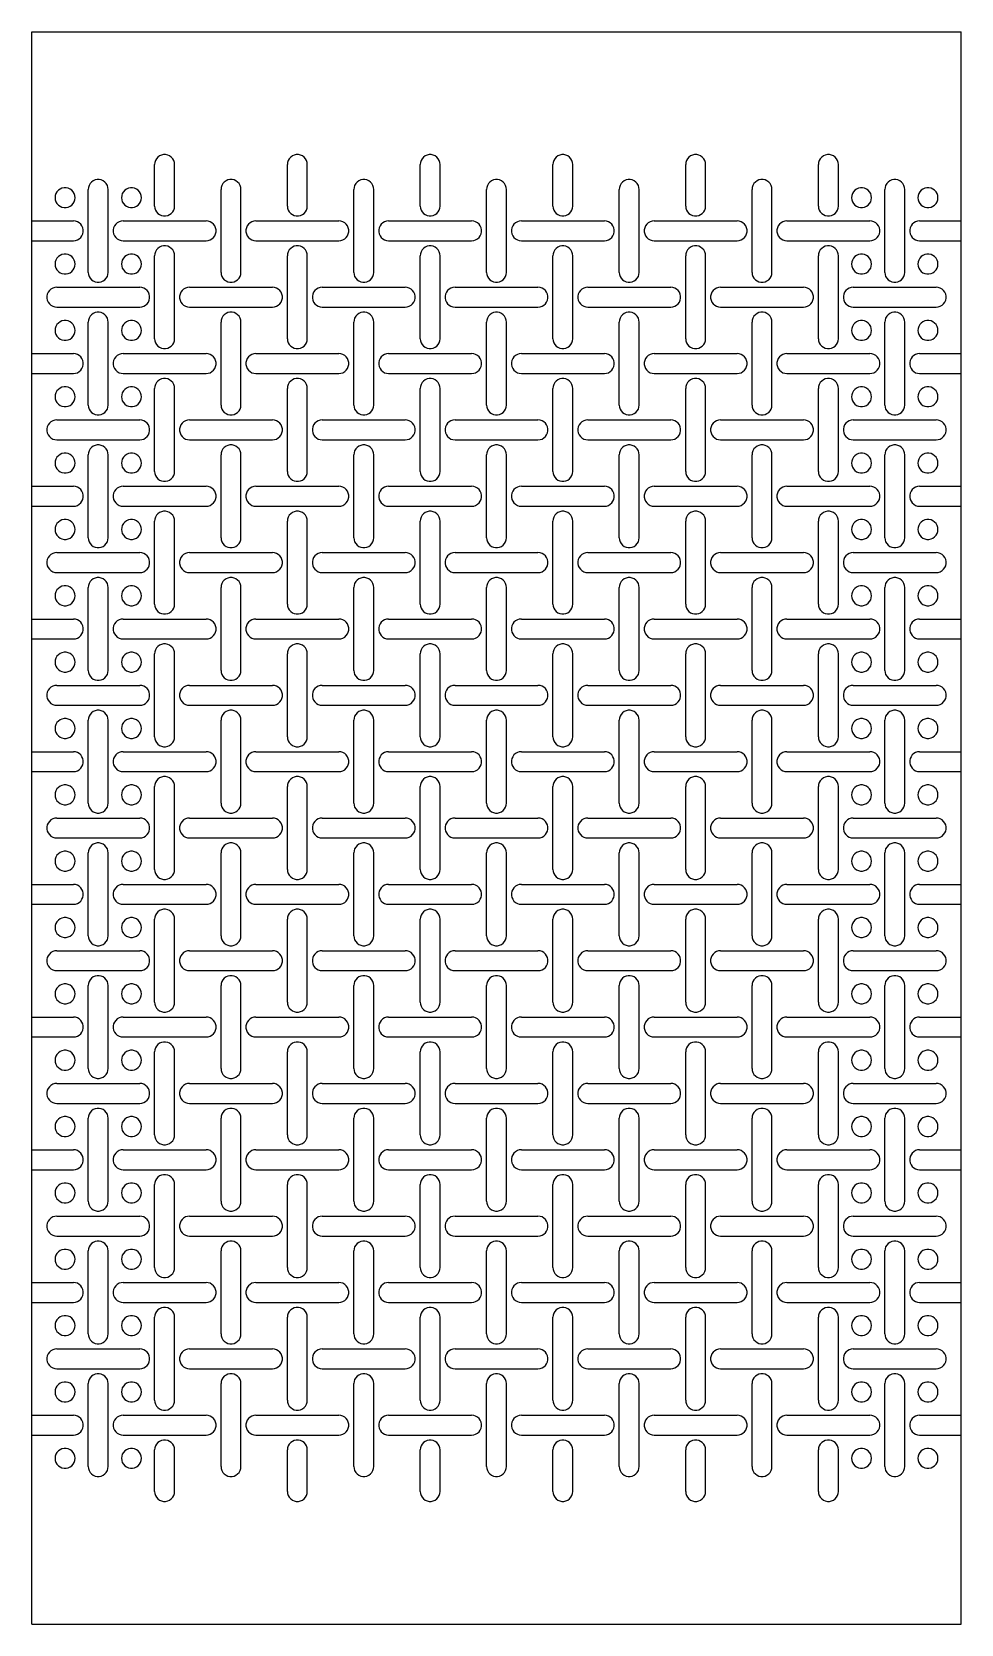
# Model space of a CAD drawing. Extents: x 88 to 484, y 87 to 768.
import ezdxf

# ---------------------------------------------------------------- set-up
doc = ezdxf.new("R2010")
doc.units = 0
doc.layers.get('0').update_dxf_attribs({"linetype": 'CONTINUOUS'})

msp = doc.modelspace()

# ---------------------------------------------------------------- linework, layer by layer
at = {"color": 1}
for points in [[(87.623338, 87.365814), (87.623338, 767.680576)], [(87.623338, 767.680576), (484.473614, 767.680576)], [(484.473614, 87.365814), (484.473614, 767.680576)], [(148.568201, 710.987677), (148.475283, 711.871709), (148.200596, 712.717109), (147.756146, 713.486924), (147.161351, 714.147508), (146.442214, 714.669988), (145.630167, 715.031541), (144.760684, 715.216356), (143.871785, 715.216356), (143.002302, 715.031541), (142.190248, 714.669988), (141.47111, 714.147508), (140.876315, 713.486924), (140.431866, 712.717109), (140.157178, 711.871709), (140.064268, 710.987677)], [(205.261097, 710.987677), (205.16818, 711.871709), (204.893493, 712.717109), (204.449043, 713.486924), (203.854255, 714.147508), (203.135111, 714.669988), (202.323063, 715.031541), (201.453581, 715.216356), (200.564681, 715.216356), (199.695199, 715.031541), (198.883144, 714.669988), (198.164007, 714.147508), (197.56922, 713.486924), (197.124762, 712.717109), (196.850082, 711.871709), (196.757165, 710.987677)], [(261.953994, 710.987677), (261.861077, 711.871709), (261.586397, 712.717109), (261.141939, 713.486924), (260.547152, 714.147508), (259.828015, 714.669988), (259.01596, 715.031541), (258.146478, 715.216356), (257.257578, 715.216356), (256.388096, 715.031541), (255.576041, 714.669988), (254.856903, 714.147508), (254.262116, 713.486924), (253.817659, 712.717109), (253.542979, 711.871709), (253.450061, 710.987677)], [(318.646891, 710.987677), (318.553973, 711.871709), (318.279293, 712.717109), (317.834836, 713.486924), (317.240048, 714.147508), (316.520911, 714.669988), (315.708856, 715.031541), (314.839374, 715.216356), (313.950474, 715.216356), (313.080992, 715.031541), (312.268945, 714.669988), (311.5498, 714.147508), (310.955013, 713.486924), (310.510563, 712.717109), (310.235875, 711.871709), (310.142958, 710.987677)], [(375.339787, 710.987677), (375.246877, 711.871709), (374.97219, 712.717109), (374.52774, 713.486924), (373.932945, 714.147508), (373.213808, 714.669988), (372.401753, 715.031541), (371.532271, 715.216356), (370.643371, 715.216356), (369.773896, 715.031541), (368.961841, 714.669988), (368.242704, 714.147508), (367.647909, 713.486924), (367.203459, 712.717109), (366.928772, 711.871709), (366.835855, 710.987677)], [(432.032684, 710.987677), (431.939774, 711.871709), (431.665086, 712.717109), (431.220637, 713.486924), (430.625842, 714.147508), (429.906704, 714.669988), (429.09465, 715.031541), (428.225175, 715.216356), (427.336268, 715.216356), (426.466793, 715.031541), (425.654738, 714.669988), (424.935601, 714.147508), (424.340806, 713.486924), (423.896356, 712.717109), (423.621669, 711.871709), (423.528751, 710.987677)], [(140.064268, 693.271152), (140.064268, 710.987677)], [(148.568201, 693.271152), (148.568201, 710.987677)], [(196.757165, 693.271152), (196.757165, 710.987677)], [(205.261097, 693.271152), (205.261097, 710.987677)], [(253.450061, 693.271152), (253.450061, 710.987677)], [(261.953994, 693.271152), (261.953994, 710.987677)], [(310.142958, 693.271152), (310.142958, 710.987677)], [(318.646891, 693.271152), (318.646891, 710.987677)], [(366.835855, 693.271152), (366.835855, 710.987677)], [(375.339787, 693.271152), (375.339787, 710.987677)], [(423.528751, 693.271152), (423.528751, 710.987677)], [(432.032684, 693.271152), (432.032684, 710.987677)], [(120.221749, 700.357757), (120.128839, 701.241797), (119.854151, 702.087189), (119.409701, 702.857004), (118.814907, 703.517589), (118.095769, 704.040069), (117.283715, 704.401621), (116.414232, 704.586436), (115.525333, 704.586436), (114.65585, 704.401621), (113.843803, 704.040069), (113.124666, 703.517589), (112.529871, 702.857004), (112.085421, 702.087189), (111.810734, 701.241797), (111.717816, 700.357757)], [(176.914645, 700.357757), (176.821735, 701.241797), (176.547048, 702.087189), (176.102598, 702.857004), (175.507803, 703.517589), (174.788666, 704.040069), (173.976611, 704.401621), (173.107136, 704.586436), (172.218229, 704.586436), (171.348754, 704.401621), (170.5367, 704.040069), (169.817562, 703.517589), (169.222768, 702.857004), (168.778318, 702.087189), (168.50363, 701.241797), (168.410713, 700.357757)], [(233.607549, 700.357757), (233.514632, 701.241797), (233.239945, 702.087189), (232.795495, 702.857004), (232.2007, 703.517589), (231.481563, 704.040069), (230.669508, 704.401621), (229.800033, 704.586436), (228.911126, 704.586436), (228.041651, 704.401621), (227.229596, 704.040069), (226.510459, 703.517589), (225.915664, 702.857004), (225.471214, 702.087189), (225.196527, 701.241797), (225.103609, 700.357757)], [(290.300446, 700.357757), (290.207529, 701.241797), (289.932841, 702.087189), (289.488391, 702.857004), (288.893596, 703.517589), (288.174459, 704.040069), (287.362404, 704.401621), (286.49293, 704.586436), (285.604022, 704.586436), (284.734548, 704.401621), (283.922493, 704.040069), (283.203356, 703.517589), (282.608561, 702.857004), (282.164111, 702.087189), (281.889423, 701.241797), (281.796506, 700.357757)], [(346.993343, 700.357757), (346.900425, 701.241797), (346.625738, 702.087189), (346.181288, 702.857004), (345.586493, 703.517589), (344.867356, 704.040069), (344.055301, 704.401621), (343.185826, 704.586436), (342.296919, 704.586436), (341.427444, 704.401621), (340.615389, 704.040069), (339.896252, 703.517589), (339.301457, 702.857004), (338.857007, 702.087189), (338.58232, 701.241797), (338.48941, 700.357757)], [(403.686239, 700.357757), (403.593322, 701.241797), (403.318634, 702.087189), (402.874184, 702.857004), (402.27939, 703.517589), (401.560252, 704.040069), (400.748205, 704.401621), (399.878723, 704.586436), (398.989823, 704.586436), (398.120341, 704.401621), (397.308286, 704.040069), (396.589149, 703.517589), (395.994354, 702.857004), (395.549904, 702.087189), (395.275217, 701.241797), (395.182307, 700.357757)], [(460.379136, 700.357757), (460.286218, 701.241797), (460.011531, 702.087189), (459.567081, 702.857004), (458.972294, 703.517589), (458.253149, 704.040069), (457.441102, 704.401621), (456.571619, 704.586436), (455.68272, 704.586436), (454.813237, 704.401621), (454.001183, 704.040069), (453.282045, 703.517589), (452.687258, 702.857004), (452.242801, 702.087189), (451.968121, 701.241797), (451.875203, 700.357757)], [(111.717816, 664.9247), (111.717816, 700.357757)], [(120.221749, 664.9247), (120.221749, 700.357757)], [(168.410713, 664.9247), (168.410713, 700.357757)], [(176.914645, 664.9247), (176.914645, 700.357757)], [(225.103609, 664.9247), (225.103609, 700.357757)], [(233.607549, 664.9247), (233.607549, 700.357757)], [(281.796506, 664.9247), (281.796506, 700.357757)], [(290.300446, 664.9247), (290.300446, 700.357757)], [(338.48941, 664.9247), (338.48941, 700.357757)], [(346.993343, 664.9247), (346.993343, 700.357757)], [(395.182307, 664.9247), (395.182307, 700.357757)], [(403.686239, 664.9247), (403.686239, 700.357757)], [(451.875203, 664.9247), (451.875203, 700.357757)], [(460.379136, 664.9247), (460.379136, 700.357757)], [(140.064268, 693.271152), (140.157178, 692.387112), (140.431866, 691.54172), (140.876315, 690.771905), (141.47111, 690.11132), (142.190248, 689.588833), (143.002302, 689.227288), (143.871785, 689.042473), (144.760684, 689.042473), (145.630167, 689.227288), (146.442214, 689.588833), (147.161351, 690.11132), (147.756146, 690.771905), (148.200596, 691.54172), (148.475283, 692.387112), (148.568201, 693.271152)], [(196.757165, 693.271152), (196.850082, 692.387112), (197.124762, 691.54172), (197.56922, 690.771905), (198.164007, 690.11132), (198.883144, 689.588833), (199.695199, 689.227288), (200.564681, 689.042473), (201.453581, 689.042473), (202.323063, 689.227288), (203.135111, 689.588833), (203.854255, 690.11132), (204.449043, 690.771905), (204.893493, 691.54172), (205.16818, 692.387112), (205.261097, 693.271152)], [(253.450061, 693.271152), (253.542979, 692.387112), (253.817659, 691.54172), (254.262116, 690.771905), (254.856903, 690.11132), (255.576041, 689.588833), (256.388096, 689.227288), (257.257578, 689.042473), (258.146478, 689.042473), (259.01596, 689.227288), (259.828015, 689.588833), (260.547152, 690.11132), (261.141939, 690.771905), (261.586397, 691.54172), (261.861077, 692.387112), (261.953994, 693.271152)], [(310.142958, 693.271152), (310.235875, 692.387112), (310.510563, 691.54172), (310.955013, 690.771905), (311.5498, 690.11132), (312.268945, 689.588833), (313.080992, 689.227288), (313.950474, 689.042473), (314.839374, 689.042473), (315.708856, 689.227288), (316.520911, 689.588833), (317.240048, 690.11132), (317.834836, 690.771905), (318.279293, 691.54172), (318.553973, 692.387112), (318.646891, 693.271152)], [(366.835855, 693.271152), (366.928772, 692.387112), (367.203459, 691.54172), (367.647909, 690.771905), (368.242704, 690.11132), (368.961841, 689.588833), (369.773896, 689.227288), (370.643371, 689.042473), (371.532271, 689.042473), (372.401753, 689.227288), (373.213808, 689.588833), (373.932945, 690.11132), (374.52774, 690.771905), (374.97219, 691.54172), (375.246877, 692.387112), (375.339787, 693.271152)], [(423.528751, 693.271152), (423.621669, 692.387112), (423.896356, 691.54172), (424.340806, 690.771905), (424.935601, 690.11132), (425.654738, 689.588833), (426.466793, 689.227288), (427.336268, 689.042473), (428.225175, 689.042473), (429.09465, 689.227288), (429.906704, 689.588833), (430.625842, 690.11132), (431.220637, 690.771905), (431.665086, 691.54172), (431.939774, 692.387112), (432.032684, 693.271152)], [(87.623338, 686.893199), (105.339863, 686.893199)], [(87.623338, 678.389266), (105.339863, 678.389266), (106.223903, 678.482176), (107.069295, 678.756863), (107.83911, 679.201313), (108.499695, 679.796108), (109.022174, 680.515245), (109.383727, 681.3273), (109.568542, 682.196775), (109.568542, 683.085682), (109.383727, 683.955157), (109.022174, 684.767212), (108.499695, 685.486349), (107.83911, 686.081144), (107.069295, 686.525594), (106.223903, 686.800281), (105.339863, 686.893199)], [(126.599702, 686.893199), (125.71567, 686.800281), (124.87027, 686.525594), (124.100455, 686.081144), (123.439878, 685.486349), (122.917391, 684.767212), (122.555838, 683.955157), (122.371031, 683.085682), (122.371031, 682.196775), (122.555838, 681.3273), (122.917391, 680.515245), (123.439878, 679.796108), (124.100455, 679.201313), (124.87027, 678.756863), (125.71567, 678.482176), (126.599702, 678.389266)], [(126.599702, 686.893199), (162.03276, 686.893199)], [(162.03276, 678.389266), (162.916799, 678.482176), (163.762192, 678.756863), (164.532006, 679.201313), (165.192591, 679.796108), (165.715079, 680.515245), (166.076623, 681.3273), (166.261438, 682.196775), (166.261438, 683.085682), (166.076623, 683.955157), (165.715079, 684.767212), (165.192591, 685.486349), (164.532006, 686.081144), (163.762192, 686.525594), (162.916799, 686.800281), (162.03276, 686.893199)], [(183.292599, 686.893199), (182.408566, 686.800281), (181.563167, 686.525594), (180.793359, 686.081144), (180.132774, 685.486349), (179.610287, 684.767212), (179.248742, 683.955157), (179.063927, 683.085682), (179.063927, 682.196775), (179.248742, 681.3273), (179.610287, 680.515245), (180.132774, 679.796108), (180.793359, 679.201313), (181.563167, 678.756863), (182.408566, 678.482176), (183.292599, 678.389266)], [(183.292599, 686.893199), (218.725664, 686.893199)], [(218.725664, 678.389266), (219.609696, 678.482176), (220.455088, 678.756863), (221.224903, 679.201313), (221.885488, 679.796108), (222.407975, 680.515245), (222.76952, 681.3273), (222.954335, 682.196775), (222.954335, 683.085682), (222.76952, 683.955157), (222.407975, 684.767212), (221.885488, 685.486349), (221.224903, 686.081144), (220.455088, 686.525594), (219.609696, 686.800281), (218.725664, 686.893199)], [(239.985495, 686.893199), (239.101463, 686.800281), (238.256063, 686.525594), (237.486256, 686.081144), (236.825671, 685.486349), (236.303184, 684.767212), (235.941639, 683.955157), (235.756824, 683.085682), (235.756824, 682.196775), (235.941639, 681.3273), (236.303184, 680.515245), (236.825671, 679.796108), (237.486256, 679.201313), (238.256063, 678.756863), (239.101463, 678.482176), (239.985495, 678.389266)], [(239.985495, 686.893199), (275.41856, 686.893199)], [(275.41856, 678.389266), (276.302592, 678.482176), (277.147992, 678.756863), (277.9178, 679.201313), (278.578384, 679.796108), (279.100872, 680.515245), (279.462417, 681.3273), (279.647232, 682.196775), (279.647232, 683.085682), (279.462417, 683.955157), (279.100872, 684.767212), (278.578384, 685.486349), (277.9178, 686.081144), (277.147992, 686.525594), (276.302592, 686.800281), (275.41856, 686.893199)], [(296.678392, 686.893199), (295.79436, 686.800281), (294.948967, 686.525594), (294.179152, 686.081144), (293.518568, 685.486349), (292.99608, 684.767212), (292.634535, 683.955157), (292.44972, 683.085682), (292.44972, 682.196775), (292.634535, 681.3273), (292.99608, 680.515245), (293.518568, 679.796108), (294.179152, 679.201313), (294.948967, 678.756863), (295.79436, 678.482176), (296.678392, 678.389266)], [(296.678392, 686.893199), (332.111457, 686.893199)], [(332.111457, 678.389266), (332.995489, 678.482176), (333.840889, 678.756863), (334.610696, 679.201313), (335.271281, 679.796108), (335.793768, 680.515245), (336.155313, 681.3273), (336.340128, 682.196775), (336.340128, 683.085682), (336.155313, 683.955157), (335.793768, 684.767212), (335.271281, 685.486349), (334.610696, 686.081144), (333.840889, 686.525594), (332.995489, 686.800281), (332.111457, 686.893199)], [(353.371296, 686.893199), (352.487256, 686.800281), (351.641864, 686.525594), (350.872049, 686.081144), (350.211464, 685.486349), (349.688977, 684.767212), (349.327432, 683.955157), (349.142617, 683.085682), (349.142617, 682.196775), (349.327432, 681.3273), (349.688977, 680.515245), (350.211464, 679.796108), (350.872049, 679.201313), (351.641864, 678.756863), (352.487256, 678.482176), (353.371296, 678.389266)], [(353.371296, 686.893199), (388.804353, 686.893199)], [(388.804353, 678.389266), (389.688386, 678.482176), (390.533785, 678.756863), (391.3036, 679.201313), (391.964178, 679.796108), (392.486665, 680.515245), (392.848217, 681.3273), (393.033025, 682.196775), (393.033025, 683.085682), (392.848217, 683.955157), (392.486665, 684.767212), (391.964178, 685.486349), (391.3036, 686.081144), (390.533785, 686.525594), (389.688386, 686.800281), (388.804353, 686.893199)], [(410.064192, 686.893199), (409.180153, 686.800281), (408.33476, 686.525594), (407.564946, 686.081144), (406.904361, 685.486349), (406.381881, 684.767212), (406.020329, 683.955157), (405.835514, 683.085682), (405.835514, 682.196775), (406.020329, 681.3273), (406.381881, 680.515245), (406.904361, 679.796108), (407.564946, 679.201313), (408.33476, 678.756863), (409.180153, 678.482176), (410.064192, 678.389266)], [(410.064192, 686.893199), (445.49725, 686.893199)], [(445.49725, 678.389266), (446.381282, 678.482176), (447.226682, 678.756863), (447.996497, 679.201313), (448.657082, 679.796108), (449.179561, 680.515245), (449.541114, 681.3273), (449.725929, 682.196775), (449.725929, 683.085682), (449.541114, 683.955157), (449.179561, 684.767212), (448.657082, 685.486349), (447.996497, 686.081144), (447.226682, 686.525594), (446.381282, 686.800281), (445.49725, 686.893199)], [(466.757089, 686.893199), (465.873057, 686.800281), (465.027657, 686.525594), (464.257842, 686.081144), (463.597257, 685.486349), (463.074778, 684.767212), (462.713225, 683.955157), (462.52841, 683.085682), (462.52841, 682.196775), (462.713225, 681.3273), (463.074778, 680.515245), (463.597257, 679.796108), (464.257842, 679.201313), (465.027657, 678.756863), (465.873057, 678.482176), (466.757089, 678.389266)], [(466.757089, 686.893199), (484.473614, 686.893199)], [(126.599702, 678.389266), (162.03276, 678.389266)], [(148.568201, 672.011313), (148.475283, 672.895345), (148.200596, 673.740745), (147.756146, 674.510552), (147.161351, 675.171137), (146.442214, 675.693624), (145.630167, 676.055169), (144.760684, 676.239984), (143.871785, 676.239984), (143.002302, 676.055169), (142.190248, 675.693624), (141.47111, 675.171137), (140.876315, 674.510552), (140.431866, 673.740745), (140.157178, 672.895345), (140.064268, 672.011313)], [(183.292599, 678.389266), (218.725664, 678.389266)], [(205.261097, 672.011313), (205.16818, 672.895345), (204.893493, 673.740745), (204.449043, 674.510552), (203.854255, 675.171137), (203.135111, 675.693624), (202.323063, 676.055169), (201.453581, 676.239984), (200.564681, 676.239984), (199.695199, 676.055169), (198.883144, 675.693624), (198.164007, 675.171137), (197.56922, 674.510552), (197.124762, 673.740745), (196.850082, 672.895345), (196.757165, 672.011313)], [(239.985495, 678.389266), (275.41856, 678.389266)], [(261.953994, 672.011313), (261.861077, 672.895345), (261.586397, 673.740745), (261.141939, 674.510552), (260.547152, 675.171137), (259.828015, 675.693624), (259.01596, 676.055169), (258.146478, 676.239984), (257.257578, 676.239984), (256.388096, 676.055169), (255.576041, 675.693624), (254.856903, 675.171137), (254.262116, 674.510552), (253.817659, 673.740745), (253.542979, 672.895345), (253.450061, 672.011313)], [(296.678392, 678.389266), (332.111457, 678.389266)], [(318.646891, 672.011313), (318.553973, 672.895345), (318.279293, 673.740745), (317.834836, 674.510552), (317.240048, 675.171137), (316.520911, 675.693624), (315.708856, 676.055169), (314.839374, 676.239984), (313.950474, 676.239984), (313.080992, 676.055169), (312.268945, 675.693624), (311.5498, 675.171137), (310.955013, 674.510552), (310.510563, 673.740745), (310.235875, 672.895345), (310.142958, 672.011313)], [(353.371296, 678.389266), (388.804353, 678.389266)], [(375.339787, 672.011313), (375.246877, 672.895345), (374.97219, 673.740745), (374.52774, 674.510552), (373.932945, 675.171137), (373.213808, 675.693624), (372.401753, 676.055169), (371.532271, 676.239984), (370.643371, 676.239984), (369.773896, 676.055169), (368.961841, 675.693624), (368.242704, 675.171137), (367.647909, 674.510552), (367.203459, 673.740745), (366.928772, 672.895345), (366.835855, 672.011313)], [(410.064192, 678.389266), (445.49725, 678.389266)], [(432.032684, 672.011313), (431.939774, 672.895345), (431.665086, 673.740745), (431.220637, 674.510552), (430.625842, 675.171137), (429.906704, 675.693624), (429.09465, 676.055169), (428.225175, 676.239984), (427.336268, 676.239984), (426.466793, 676.055169), (425.654738, 675.693624), (424.935601, 675.171137), (424.340806, 674.510552), (423.896356, 673.740745), (423.621669, 672.895345), (423.528751, 672.011313)], [(466.757089, 678.389266), (484.473614, 678.389266)], [(140.064268, 636.578248), (140.064268, 672.011313)], [(148.568201, 636.578248), (148.568201, 672.011313)], [(196.757165, 636.578248), (196.757165, 672.011313)], [(205.261097, 636.578248), (205.261097, 672.011313)], [(253.450061, 636.578248), (253.450061, 672.011313)], [(261.953994, 636.578248), (261.953994, 672.011313)], [(310.142958, 636.578248), (310.142958, 672.011313)], [(318.646891, 636.578248), (318.646891, 672.011313)], [(366.835855, 636.578248), (366.835855, 672.011313)], [(375.339787, 636.578248), (375.339787, 672.011313)], [(423.528751, 636.578248), (423.528751, 672.011313)], [(432.032684, 636.578248), (432.032684, 672.011313)], [(111.717816, 664.9247), (111.810734, 664.040667), (112.085421, 663.195268), (112.529871, 662.425453), (113.124666, 661.764868), (113.843803, 661.242388), (114.65585, 660.880836), (115.525333, 660.696028), (116.414232, 660.696028), (117.283715, 660.880836), (118.095769, 661.242388), (118.814907, 661.764868), (119.409701, 662.425453), (119.854151, 663.195268), (120.128839, 664.040667), (120.221749, 664.9247)], [(168.410713, 664.9247), (168.50363, 664.040667), (168.778318, 663.195268), (169.222768, 662.425453), (169.817562, 661.764868), (170.5367, 661.242388), (171.348754, 660.880836), (172.218229, 660.696028), (173.107136, 660.696028), (173.976611, 660.880836), (174.788666, 661.242388), (175.507803, 661.764868), (176.102598, 662.425453), (176.547048, 663.195268), (176.821735, 664.040667), (176.914645, 664.9247)], [(225.103609, 664.9247), (225.196527, 664.040667), (225.471214, 663.195268), (225.915664, 662.425453), (226.510459, 661.764868), (227.229596, 661.242388), (228.041651, 660.880836), (228.911126, 660.696028), (229.800033, 660.696028), (230.669508, 660.880836), (231.481563, 661.242388), (232.2007, 661.764868), (232.795495, 662.425453), (233.239945, 663.195268), (233.514632, 664.040667), (233.607549, 664.9247)], [(281.796506, 664.9247), (281.889423, 664.040667), (282.164111, 663.195268), (282.608561, 662.425453), (283.203356, 661.764868), (283.922493, 661.242388), (284.734548, 660.880836), (285.604022, 660.696028), (286.49293, 660.696028), (287.362404, 660.880836), (288.174459, 661.242388), (288.893596, 661.764868), (289.488391, 662.425453), (289.932841, 663.195268), (290.207529, 664.040667), (290.300446, 664.9247)], [(338.48941, 664.9247), (338.58232, 664.040667), (338.857007, 663.195268), (339.301457, 662.425453), (339.896252, 661.764868), (340.615389, 661.242388), (341.427444, 660.880836), (342.296919, 660.696028), (343.185826, 660.696028), (344.055301, 660.880836), (344.867356, 661.242388), (345.586493, 661.764868), (346.181288, 662.425453), (346.625738, 663.195268), (346.900425, 664.040667), (346.993343, 664.9247)], [(395.182307, 664.9247), (395.275217, 664.040667), (395.549904, 663.195268), (395.994354, 662.425453), (396.589149, 661.764868), (397.308286, 661.242388), (398.120341, 660.880836), (398.989823, 660.696028), (399.878723, 660.696028), (400.748205, 660.880836), (401.560252, 661.242388), (402.27939, 661.764868), (402.874184, 662.425453), (403.318634, 663.195268), (403.593322, 664.040667), (403.686239, 664.9247)], [(451.875203, 664.9247), (451.968121, 664.040667), (452.242801, 663.195268), (452.687258, 662.425453), (453.282045, 661.764868), (454.001183, 661.242388), (454.813237, 660.880836), (455.68272, 660.696028), (456.571619, 660.696028), (457.441102, 660.880836), (458.253149, 661.242388), (458.972294, 661.764868), (459.567081, 662.425453), (460.011531, 663.195268), (460.286218, 664.040667), (460.379136, 664.9247)], [(98.25325, 658.546747), (97.369218, 658.453829), (96.523825, 658.179149), (95.754011, 657.734692), (95.093426, 657.139904), (94.570938, 656.420767), (94.209394, 655.608712), (94.024579, 654.73923), (94.024579, 653.85033), (94.209394, 652.980848), (94.570938, 652.168801), (95.093426, 651.449656), (95.754011, 650.854869), (96.523825, 650.410419), (97.369218, 650.135731), (98.25325, 650.042814)], [(98.25325, 658.546747), (133.686315, 658.546747)], [(133.686315, 650.042814), (134.570347, 650.135731), (135.415747, 650.410419), (136.185562, 650.854869), (136.846139, 651.449656), (137.368626, 652.168801), (137.730179, 652.980848), (137.914986, 653.85033), (137.914986, 654.73923), (137.730179, 655.608712), (137.368626, 656.420767), (136.846139, 657.139904), (136.185562, 657.734692), (135.415747, 658.179149), (134.570347, 658.453829), (133.686315, 658.546747)], [(154.946154, 658.546747), (154.062114, 658.453829), (153.216722, 658.179149), (152.446907, 657.734692), (151.786322, 657.139904), (151.263843, 656.420767), (150.90229, 655.608712), (150.717475, 654.73923), (150.717475, 653.85033), (150.90229, 652.980848), (151.263843, 652.168801), (151.786322, 651.449656), (152.446907, 650.854869), (153.216722, 650.410419), (154.062114, 650.135731), (154.946154, 650.042814)], [(154.946154, 658.546747), (190.379212, 658.546747)], [(190.379212, 650.042814), (191.263244, 650.135731), (192.108644, 650.410419), (192.878458, 650.854869), (193.539043, 651.449656), (194.061523, 652.168801), (194.423075, 652.980848), (194.607883, 653.85033), (194.607883, 654.73923), (194.423075, 655.608712), (194.061523, 656.420767), (193.539043, 657.139904), (192.878458, 657.734692), (192.108644, 658.179149), (191.263244, 658.453829), (190.379212, 658.546747)], [(211.639051, 658.546747), (210.755018, 658.453829), (209.909619, 658.179149), (209.139804, 657.734692), (208.479219, 657.139904), (207.956739, 656.420767), (207.595187, 655.608712), (207.410372, 654.73923), (207.410372, 653.85033), (207.595187, 652.980848), (207.956739, 652.168801), (208.479219, 651.449656), (209.139804, 650.854869), (209.909619, 650.410419), (210.755018, 650.135731), (211.639051, 650.042814)], [(211.639051, 658.546747), (247.072108, 658.546747)], [(247.072108, 650.042814), (247.95614, 650.135731), (248.80154, 650.410419), (249.571355, 650.854869), (250.23194, 651.449656), (250.75442, 652.168801), (251.115972, 652.980848), (251.300787, 653.85033), (251.300787, 654.73923), (251.115972, 655.608712), (250.75442, 656.420767), (250.23194, 657.139904), (249.571355, 657.734692), (248.80154, 658.179149), (247.95614, 658.453829), (247.072108, 658.546747)], [(268.331947, 658.546747), (267.447915, 658.453829), (266.602515, 658.179149), (265.8327, 657.734692), (265.172116, 657.139904), (264.649636, 656.420767), (264.288083, 655.608712), (264.103268, 654.73923), (264.103268, 653.85033), (264.288083, 652.980848), (264.649636, 652.168801), (265.172116, 651.449656), (265.8327, 650.854869), (266.602515, 650.410419), (267.447915, 650.135731), (268.331947, 650.042814)], [(268.331947, 658.546747), (303.765005, 658.546747)], [(303.765005, 650.042814), (304.649037, 650.135731), (305.494437, 650.410419), (306.264252, 650.854869), (306.924836, 651.449656), (307.447316, 652.168801), (307.808869, 652.980848), (307.993684, 653.85033), (307.993684, 654.73923), (307.808869, 655.608712), (307.447316, 656.420767), (306.924836, 657.139904), (306.264252, 657.734692), (305.494437, 658.179149), (304.649037, 658.453829), (303.765005, 658.546747)], [(325.024844, 658.546747), (324.140812, 658.453829), (323.295412, 658.179149), (322.525597, 657.734692), (321.86502, 657.139904), (321.342532, 656.420767), (320.98098, 655.608712), (320.796172, 654.73923), (320.796172, 653.85033), (320.98098, 652.980848), (321.342532, 652.168801), (321.86502, 651.449656), (322.525597, 650.854869), (323.295412, 650.410419), (324.140812, 650.135731), (325.024844, 650.042814)], [(325.024844, 658.546747), (360.457901, 658.546747)], [(360.457901, 650.042814), (361.341941, 650.135731), (362.187333, 650.410419), (362.957148, 650.854869), (363.617733, 651.449656), (364.140213, 652.168801), (364.501765, 652.980848), (364.68658, 653.85033), (364.68658, 654.73923), (364.501765, 655.608712), (364.140213, 656.420767), (363.617733, 657.139904), (362.957148, 657.734692), (362.187333, 658.179149), (361.341941, 658.453829), (360.457901, 658.546747)], [(381.71774, 658.546747), (380.833708, 658.453829), (379.988308, 658.179149), (379.218494, 657.734692), (378.557916, 657.139904), (378.035429, 656.420767), (377.673877, 655.608712), (377.489069, 654.73923), (377.489069, 653.85033), (377.673877, 652.980848), (378.035429, 652.168801), (378.557916, 651.449656), (379.218494, 650.854869), (379.988308, 650.410419), (380.833708, 650.135731), (381.71774, 650.042814)], [(381.71774, 658.546747), (417.150805, 658.546747)], [(417.150805, 650.042814), (418.034838, 650.135731), (418.88023, 650.410419), (419.650045, 650.854869), (420.31063, 651.449656), (420.833117, 652.168801), (421.194662, 652.980848), (421.379477, 653.85033), (421.379477, 654.73923), (421.194662, 655.608712), (420.833117, 656.420767), (420.31063, 657.139904), (419.650045, 657.734692), (418.88023, 658.179149), (418.034838, 658.453829), (417.150805, 658.546747)], [(438.410637, 658.546747), (437.526605, 658.453829), (436.681205, 658.179149), (435.911398, 657.734692), (435.250813, 657.139904), (434.728326, 656.420767), (434.366781, 655.608712), (434.181966, 654.73923), (434.181966, 653.85033), (434.366781, 652.980848), (434.728326, 652.168801), (435.250813, 651.449656), (435.911398, 650.854869), (436.681205, 650.410419), (437.526605, 650.135731), (438.410637, 650.042814)], [(438.410637, 658.546747), (473.843702, 658.546747)], [(473.843702, 650.042814), (474.727734, 650.135731), (475.573127, 650.410419), (476.342941, 650.854869), (477.003526, 651.449656), (477.526014, 652.168801), (477.887558, 652.980848), (478.072373, 653.85033), (478.072373, 654.73923), (477.887558, 655.608712), (477.526014, 656.420767), (477.003526, 657.139904), (476.342941, 657.734692), (475.573127, 658.179149), (474.727734, 658.453829), (473.843702, 658.546747)], [(98.25325, 650.042814), (133.686315, 650.042814)], [(120.221749, 643.664861), (120.128839, 644.548893), (119.854151, 645.394293), (119.409701, 646.164107), (118.814907, 646.824692), (118.095769, 647.347172), (117.283715, 647.708725), (116.414232, 647.893539), (115.525333, 647.893539), (114.65585, 647.708725), (113.843803, 647.347172), (113.124666, 646.824692), (112.529871, 646.164107), (112.085421, 645.394293), (111.810734, 644.548893), (111.717816, 643.664861)], [(154.946154, 650.042814), (190.379212, 650.042814)], [(176.914645, 643.664861), (176.821735, 644.548893), (176.547048, 645.394293), (176.102598, 646.164107), (175.507803, 646.824692), (174.788666, 647.347172), (173.976611, 647.708725), (173.107136, 647.893539), (172.218229, 647.893539), (171.348754, 647.708725), (170.5367, 647.347172), (169.817562, 646.824692), (169.222768, 646.164107), (168.778318, 645.394293), (168.50363, 644.548893), (168.410713, 643.664861)], [(211.639051, 650.042814), (247.072108, 650.042814)], [(233.607549, 643.664861), (233.514632, 644.548893), (233.239945, 645.394293), (232.795495, 646.164107), (232.2007, 646.824692), (231.481563, 647.347172), (230.669508, 647.708725), (229.800033, 647.893539), (228.911126, 647.893539), (228.041651, 647.708725), (227.229596, 647.347172), (226.510459, 646.824692), (225.915664, 646.164107), (225.471214, 645.394293), (225.196527, 644.548893), (225.103609, 643.664861)], [(268.331947, 650.042814), (303.765005, 650.042814)], [(290.300446, 643.664861), (290.207529, 644.548893), (289.932841, 645.394293), (289.488391, 646.164107), (288.893596, 646.824692), (288.174459, 647.347172), (287.362404, 647.708725), (286.49293, 647.893539), (285.604022, 647.893539), (284.734548, 647.708725), (283.922493, 647.347172), (283.203356, 646.824692), (282.608561, 646.164107), (282.164111, 645.394293), (281.889423, 644.548893), (281.796506, 643.664861)], [(325.024844, 650.042814), (360.457901, 650.042814)], [(346.993343, 643.664861), (346.900425, 644.548893), (346.625738, 645.394293), (346.181288, 646.164107), (345.586493, 646.824692), (344.867356, 647.347172), (344.055301, 647.708725), (343.185826, 647.893539), (342.296919, 647.893539), (341.427444, 647.708725), (340.615389, 647.347172), (339.896252, 646.824692), (339.301457, 646.164107), (338.857007, 645.394293), (338.58232, 644.548893), (338.48941, 643.664861)], [(381.71774, 650.042814), (417.150805, 650.042814)], [(403.686239, 643.664861), (403.593322, 644.548893), (403.318634, 645.394293), (402.874184, 646.164107), (402.27939, 646.824692), (401.560252, 647.347172), (400.748205, 647.708725), (399.878723, 647.893539), (398.989823, 647.893539), (398.120341, 647.708725), (397.308286, 647.347172), (396.589149, 646.824692), (395.994354, 646.164107), (395.549904, 645.394293), (395.275217, 644.548893), (395.182307, 643.664861)], [(438.410637, 650.042814), (473.843702, 650.042814)], [(460.379136, 643.664861), (460.286218, 644.548893), (460.011531, 645.394293), (459.567081, 646.164107), (458.972294, 646.824692), (458.253149, 647.347172), (457.441102, 647.708725), (456.571619, 647.893539), (455.68272, 647.893539), (454.813237, 647.708725), (454.001183, 647.347172), (453.282045, 646.824692), (452.687258, 646.164107), (452.242801, 645.394293), (451.968121, 644.548893), (451.875203, 643.664861)], [(111.717816, 608.231803), (111.717816, 643.664861)], [(120.221749, 608.231803), (120.221749, 643.664861)], [(168.410713, 608.231803), (168.410713, 643.664861)], [(176.914645, 608.231803), (176.914645, 643.664861)], [(225.103609, 608.231803), (225.103609, 643.664861)], [(233.607549, 608.231803), (233.607549, 643.664861)], [(281.796506, 608.231803), (281.796506, 643.664861)], [(290.300446, 608.231803), (290.300446, 643.664861)], [(338.48941, 608.231803), (338.48941, 643.664861)], [(346.993343, 608.231803), (346.993343, 643.664861)], [(395.182307, 608.231803), (395.182307, 643.664861)], [(403.686239, 608.231803), (403.686239, 643.664861)], [(451.875203, 608.231803), (451.875203, 643.664861)], [(460.379136, 608.231803), (460.379136, 643.664861)], [(140.064268, 636.578248), (140.157178, 635.694215), (140.431866, 634.848823), (140.876315, 634.079008), (141.47111, 633.418424), (142.190248, 632.895936), (143.002302, 632.534391), (143.871785, 632.349576), (144.760684, 632.349576), (145.630167, 632.534391), (146.442214, 632.895936), (147.161351, 633.418424), (147.756146, 634.079008), (148.200596, 634.848823), (148.475283, 635.694215), (148.568201, 636.578248)], [(196.757165, 636.578248), (196.850082, 635.694215), (197.124762, 634.848823), (197.56922, 634.079008), (198.164007, 633.418424), (198.883144, 632.895936), (199.695199, 632.534391), (200.564681, 632.349576), (201.453581, 632.349576), (202.323063, 632.534391), (203.135111, 632.895936), (203.854255, 633.418424), (204.449043, 634.079008), (204.893493, 634.848823), (205.16818, 635.694215), (205.261097, 636.578248)], [(253.450061, 636.578248), (253.542979, 635.694215), (253.817659, 634.848823), (254.262116, 634.079008), (254.856903, 633.418424), (255.576041, 632.895936), (256.388096, 632.534391), (257.257578, 632.349576), (258.146478, 632.349576), (259.01596, 632.534391), (259.828015, 632.895936), (260.547152, 633.418424), (261.141939, 634.079008), (261.586397, 634.848823), (261.861077, 635.694215), (261.953994, 636.578248)], [(310.142958, 636.578248), (310.235875, 635.694215), (310.510563, 634.848823), (310.955013, 634.079008), (311.5498, 633.418424), (312.268945, 632.895936), (313.080992, 632.534391), (313.950474, 632.349576), (314.839374, 632.349576), (315.708856, 632.534391), (316.520911, 632.895936), (317.240048, 633.418424), (317.834836, 634.079008), (318.279293, 634.848823), (318.553973, 635.694215), (318.646891, 636.578248)], [(366.835855, 636.578248), (366.928772, 635.694215), (367.203459, 634.848823), (367.647909, 634.079008), (368.242704, 633.418424), (368.961841, 632.895936), (369.773896, 632.534391), (370.643371, 632.349576), (371.532271, 632.349576), (372.401753, 632.534391), (373.213808, 632.895936), (373.932945, 633.418424), (374.52774, 634.079008), (374.97219, 634.848823), (375.246877, 635.694215), (375.339787, 636.578248)], [(423.528751, 636.578248), (423.621669, 635.694215), (423.896356, 634.848823), (424.340806, 634.079008), (424.935601, 633.418424), (425.654738, 632.895936), (426.466793, 632.534391), (427.336268, 632.349576), (428.225175, 632.349576), (429.09465, 632.534391), (429.906704, 632.895936), (430.625842, 633.418424), (431.220637, 634.079008), (431.665086, 634.848823), (431.939774, 635.694215), (432.032684, 636.578248)], [(87.623338, 630.200302), (105.339863, 630.200302)], [(87.623338, 621.696362), (105.339863, 621.696362), (106.223903, 621.789279), (107.069295, 622.063967), (107.83911, 622.508417), (108.499695, 623.103211), (109.022174, 623.822349), (109.383727, 624.634404), (109.568542, 625.503878), (109.568542, 626.392786), (109.383727, 627.26226), (109.022174, 628.074315), (108.499695, 628.793452), (107.83911, 629.388247), (107.069295, 629.832697), (106.223903, 630.107384), (105.339863, 630.200302)], [(126.599702, 630.200302), (125.71567, 630.107384), (124.87027, 629.832697), (124.100455, 629.388247), (123.439878, 628.793452), (122.917391, 628.074315), (122.555838, 627.26226), (122.371031, 626.392786), (122.371031, 625.503878), (122.555838, 624.634404), (122.917391, 623.822349), (123.439878, 623.103211), (124.100455, 622.508417), (124.87027, 622.063967), (125.71567, 621.789279), (126.599702, 621.696362)], [(126.599702, 630.200302), (162.03276, 630.200302)], [(162.03276, 621.696362), (162.916799, 621.789279), (163.762192, 622.063967), (164.532006, 622.508417), (165.192591, 623.103211), (165.715079, 623.822349), (166.076623, 624.634404), (166.261438, 625.503878), (166.261438, 626.392786), (166.076623, 627.26226), (165.715079, 628.074315), (165.192591, 628.793452), (164.532006, 629.388247), (163.762192, 629.832697), (162.916799, 630.107384), (162.03276, 630.200302)], [(183.292599, 630.200302), (182.408566, 630.107384), (181.563167, 629.832697), (180.793359, 629.388247), (180.132774, 628.793452), (179.610287, 628.074315), (179.248742, 627.26226), (179.063927, 626.392786), (179.063927, 625.503878), (179.248742, 624.634404), (179.610287, 623.822349), (180.132774, 623.103211), (180.793359, 622.508417), (181.563167, 622.063967), (182.408566, 621.789279), (183.292599, 621.696362)], [(183.292599, 630.200302), (218.725664, 630.200302)], [(218.725664, 621.696362), (219.609696, 621.789279), (220.455088, 622.063967), (221.224903, 622.508417), (221.885488, 623.103211), (222.407975, 623.822349), (222.76952, 624.634404), (222.954335, 625.503878), (222.954335, 626.392786), (222.76952, 627.26226), (222.407975, 628.074315), (221.885488, 628.793452), (221.224903, 629.388247), (220.455088, 629.832697), (219.609696, 630.107384), (218.725664, 630.200302)], [(239.985495, 630.200302), (239.101463, 630.107384), (238.256063, 629.832697), (237.486256, 629.388247), (236.825671, 628.793452), (236.303184, 628.074315), (235.941639, 627.26226), (235.756824, 626.392786), (235.756824, 625.503878), (235.941639, 624.634404), (236.303184, 623.822349), (236.825671, 623.103211), (237.486256, 622.508417), (238.256063, 622.063967), (239.101463, 621.789279), (239.985495, 621.696362)], [(239.985495, 630.200302), (275.41856, 630.200302)], [(275.41856, 621.696362), (276.302592, 621.789279), (277.147992, 622.063967), (277.9178, 622.508417), (278.578384, 623.103211), (279.100872, 623.822349), (279.462417, 624.634404), (279.647232, 625.503878), (279.647232, 626.392786), (279.462417, 627.26226), (279.100872, 628.074315), (278.578384, 628.793452), (277.9178, 629.388247), (277.147992, 629.832697), (276.302592, 630.107384), (275.41856, 630.200302)], [(296.678392, 630.200302), (295.79436, 630.107384), (294.948967, 629.832697), (294.179152, 629.388247), (293.518568, 628.793452), (292.99608, 628.074315), (292.634535, 627.26226), (292.44972, 626.392786), (292.44972, 625.503878), (292.634535, 624.634404), (292.99608, 623.822349), (293.518568, 623.103211), (294.179152, 622.508417), (294.948967, 622.063967), (295.79436, 621.789279), (296.678392, 621.696362)], [(296.678392, 630.200302), (332.111457, 630.200302)], [(332.111457, 621.696362), (332.995489, 621.789279), (333.840889, 622.063967), (334.610696, 622.508417), (335.271281, 623.103211), (335.793768, 623.822349), (336.155313, 624.634404), (336.340128, 625.503878), (336.340128, 626.392786), (336.155313, 627.26226), (335.793768, 628.074315), (335.271281, 628.793452), (334.610696, 629.388247), (333.840889, 629.832697), (332.995489, 630.107384), (332.111457, 630.200302)], [(353.371296, 630.200302), (352.487256, 630.107384), (351.641864, 629.832697), (350.872049, 629.388247), (350.211464, 628.793452), (349.688977, 628.074315), (349.327432, 627.26226), (349.142617, 626.392786), (349.142617, 625.503878), (349.327432, 624.634404), (349.688977, 623.822349), (350.211464, 623.103211), (350.872049, 622.508417), (351.641864, 622.063967), (352.487256, 621.789279), (353.371296, 621.696362)], [(353.371296, 630.200302), (388.804353, 630.200302)], [(388.804353, 621.696362), (389.688386, 621.789279), (390.533785, 622.063967), (391.3036, 622.508417), (391.964178, 623.103211), (392.486665, 623.822349), (392.848217, 624.634404), (393.033025, 625.503878), (393.033025, 626.392786), (392.848217, 627.26226), (392.486665, 628.074315), (391.964178, 628.793452), (391.3036, 629.388247), (390.533785, 629.832697), (389.688386, 630.107384), (388.804353, 630.200302)], [(410.064192, 630.200302), (409.180153, 630.107384), (408.33476, 629.832697), (407.564946, 629.388247), (406.904361, 628.793452), (406.381881, 628.074315), (406.020329, 627.26226), (405.835514, 626.392786), (405.835514, 625.503878), (406.020329, 624.634404), (406.381881, 623.822349), (406.904361, 623.103211), (407.564946, 622.508417), (408.33476, 622.063967), (409.180153, 621.789279), (410.064192, 621.696362)], [(410.064192, 630.200302), (445.49725, 630.200302)], [(445.49725, 621.696362), (446.381282, 621.789279), (447.226682, 622.063967), (447.996497, 622.508417), (448.657082, 623.103211), (449.179561, 623.822349), (449.541114, 624.634404), (449.725929, 625.503878), (449.725929, 626.392786), (449.541114, 627.26226), (449.179561, 628.074315), (448.657082, 628.793452), (447.996497, 629.388247), (447.226682, 629.832697), (446.381282, 630.107384), (445.49725, 630.200302)], [(466.757089, 630.200302), (465.873057, 630.107384), (465.027657, 629.832697), (464.257842, 629.388247), (463.597257, 628.793452), (463.074778, 628.074315), (462.713225, 627.26226), (462.52841, 626.392786), (462.52841, 625.503878), (462.713225, 624.634404), (463.074778, 623.822349), (463.597257, 623.103211), (464.257842, 622.508417), (465.027657, 622.063967), (465.873057, 621.789279), (466.757089, 621.696362)], [(466.757089, 630.200302), (484.473614, 630.200302)], [(126.599702, 621.696362), (162.03276, 621.696362)], [(148.568201, 615.318416), (148.475283, 616.202448), (148.200596, 617.047848), (147.756146, 617.817655), (147.161351, 618.47824), (146.442214, 619.000728), (145.630167, 619.362272), (144.760684, 619.547087), (143.871785, 619.547087), (143.002302, 619.362272), (142.190248, 619.000728), (141.47111, 618.47824), (140.876315, 617.817655), (140.431866, 617.047848), (140.157178, 616.202448), (140.064268, 615.318416)], [(183.292599, 621.696362), (218.725664, 621.696362)], [(205.261097, 615.318416), (205.16818, 616.202448), (204.893493, 617.047848), (204.449043, 617.817655), (203.854255, 618.47824), (203.135111, 619.000728), (202.323063, 619.362272), (201.453581, 619.547087), (200.564681, 619.547087), (199.695199, 619.362272), (198.883144, 619.000728), (198.164007, 618.47824), (197.56922, 617.817655), (197.124762, 617.047848), (196.850082, 616.202448), (196.757165, 615.318416)], [(239.985495, 621.696362), (275.41856, 621.696362)], [(261.953994, 615.318416), (261.861077, 616.202448), (261.586397, 617.047848), (261.141939, 617.817655), (260.547152, 618.47824), (259.828015, 619.000728), (259.01596, 619.362272), (258.146478, 619.547087), (257.257578, 619.547087), (256.388096, 619.362272), (255.576041, 619.000728), (254.856903, 618.47824), (254.262116, 617.817655), (253.817659, 617.047848), (253.542979, 616.202448), (253.450061, 615.318416)], [(296.678392, 621.696362), (332.111457, 621.696362)], [(318.646891, 615.318416), (318.553973, 616.202448), (318.279293, 617.047848), (317.834836, 617.817655), (317.240048, 618.47824), (316.520911, 619.000728), (315.708856, 619.362272), (314.839374, 619.547087), (313.950474, 619.547087), (313.080992, 619.362272), (312.268945, 619.000728), (311.5498, 618.47824), (310.955013, 617.817655), (310.510563, 617.047848), (310.235875, 616.202448), (310.142958, 615.318416)], [(353.371296, 621.696362), (388.804353, 621.696362)], [(375.339787, 615.318416), (375.246877, 616.202448), (374.97219, 617.047848), (374.52774, 617.817655), (373.932945, 618.47824), (373.213808, 619.000728), (372.401753, 619.362272), (371.532271, 619.547087), (370.643371, 619.547087), (369.773896, 619.362272), (368.961841, 619.000728), (368.242704, 618.47824), (367.647909, 617.817655), (367.203459, 617.047848), (366.928772, 616.202448), (366.835855, 615.318416)], [(410.064192, 621.696362), (445.49725, 621.696362)], [(432.032684, 615.318416), (431.939774, 616.202448), (431.665086, 617.047848), (431.220637, 617.817655), (430.625842, 618.47824), (429.906704, 619.000728), (429.09465, 619.362272), (428.225175, 619.547087), (427.336268, 619.547087), (426.466793, 619.362272), (425.654738, 619.000728), (424.935601, 618.47824), (424.340806, 617.817655), (423.896356, 617.047848), (423.621669, 616.202448), (423.528751, 615.318416)], [(466.757089, 621.696362), (484.473614, 621.696362)], [(140.064268, 579.885351), (140.064268, 615.318416)], [(148.568201, 579.885351), (148.568201, 615.318416)], [(196.757165, 579.885351), (196.757165, 615.318416)], [(205.261097, 579.885351), (205.261097, 615.318416)], [(253.450061, 579.885351), (253.450061, 615.318416)], [(261.953994, 579.885351), (261.953994, 615.318416)], [(310.142958, 579.885351), (310.142958, 615.318416)], [(318.646891, 579.885351), (318.646891, 615.318416)], [(366.835855, 579.885351), (366.835855, 615.318416)], [(375.339787, 579.885351), (375.339787, 615.318416)], [(423.528751, 579.885351), (423.528751, 615.318416)], [(432.032684, 579.885351), (432.032684, 615.318416)], [(111.717816, 608.231803), (111.810734, 607.347771), (112.085421, 606.502371), (112.529871, 605.732556), (113.124666, 605.071972), (113.843803, 604.549492), (114.65585, 604.187939), (115.525333, 604.003124), (116.414232, 604.003124), (117.283715, 604.187939), (118.095769, 604.549492), (118.814907, 605.071972), (119.409701, 605.732556), (119.854151, 606.502371), (120.128839, 607.347771), (120.221749, 608.231803)], [(168.410713, 608.231803), (168.50363, 607.347771), (168.778318, 606.502371), (169.222768, 605.732556), (169.817562, 605.071972), (170.5367, 604.549492), (171.348754, 604.187939), (172.218229, 604.003124), (173.107136, 604.003124), (173.976611, 604.187939), (174.788666, 604.549492), (175.507803, 605.071972), (176.102598, 605.732556), (176.547048, 606.502371), (176.821735, 607.347771), (176.914645, 608.231803)], [(225.103609, 608.231803), (225.196527, 607.347771), (225.471214, 606.502371), (225.915664, 605.732556), (226.510459, 605.071972), (227.229596, 604.549492), (228.041651, 604.187939), (228.911126, 604.003124), (229.800033, 604.003124), (230.669508, 604.187939), (231.481563, 604.549492), (232.2007, 605.071972), (232.795495, 605.732556), (233.239945, 606.502371), (233.514632, 607.347771), (233.607549, 608.231803)], [(281.796506, 608.231803), (281.889423, 607.347771), (282.164111, 606.502371), (282.608561, 605.732556), (283.203356, 605.071972), (283.922493, 604.549492), (284.734548, 604.187939), (285.604022, 604.003124), (286.49293, 604.003124), (287.362404, 604.187939), (288.174459, 604.549492), (288.893596, 605.071972), (289.488391, 605.732556), (289.932841, 606.502371), (290.207529, 607.347771), (290.300446, 608.231803)], [(338.48941, 608.231803), (338.58232, 607.347771), (338.857007, 606.502371), (339.301457, 605.732556), (339.896252, 605.071972), (340.615389, 604.549492), (341.427444, 604.187939), (342.296919, 604.003124), (343.185826, 604.003124), (344.055301, 604.187939), (344.867356, 604.549492), (345.586493, 605.071972), (346.181288, 605.732556), (346.625738, 606.502371), (346.900425, 607.347771), (346.993343, 608.231803)], [(395.182307, 608.231803), (395.275217, 607.347771), (395.549904, 606.502371), (395.994354, 605.732556), (396.589149, 605.071972), (397.308286, 604.549492), (398.120341, 604.187939), (398.989823, 604.003124), (399.878723, 604.003124), (400.748205, 604.187939), (401.560252, 604.549492), (402.27939, 605.071972), (402.874184, 605.732556), (403.318634, 606.502371), (403.593322, 607.347771), (403.686239, 608.231803)], [(451.875203, 608.231803), (451.968121, 607.347771), (452.242801, 606.502371), (452.687258, 605.732556), (453.282045, 605.071972), (454.001183, 604.549492), (454.813237, 604.187939), (455.68272, 604.003124), (456.571619, 604.003124), (457.441102, 604.187939), (458.253149, 604.549492), (458.972294, 605.071972), (459.567081, 605.732556), (460.011531, 606.502371), (460.286218, 607.347771), (460.379136, 608.231803)], [(98.25325, 601.85385), (97.369218, 601.760932), (96.523825, 601.486253), (95.754011, 601.041795), (95.093426, 600.447008), (94.570938, 599.727871), (94.209394, 598.915816), (94.024579, 598.046333), (94.024579, 597.157434), (94.209394, 596.287951), (94.570938, 595.475897), (95.093426, 594.756759), (95.754011, 594.161972), (96.523825, 593.717515), (97.369218, 593.442835), (98.25325, 593.349917)], [(98.25325, 601.85385), (133.686315, 601.85385)], [(133.686315, 593.349917), (134.570347, 593.442835), (135.415747, 593.717515), (136.185562, 594.161972), (136.846139, 594.756759), (137.368626, 595.475897), (137.730179, 596.287951), (137.914986, 597.157434), (137.914986, 598.046333), (137.730179, 598.915816), (137.368626, 599.727871), (136.846139, 600.447008), (136.185562, 601.041795), (135.415747, 601.486253), (134.570347, 601.760932), (133.686315, 601.85385)], [(154.946154, 601.85385), (154.062114, 601.760932), (153.216722, 601.486253), (152.446907, 601.041795), (151.786322, 600.447008), (151.263843, 599.727871), (150.90229, 598.915816), (150.717475, 598.046333), (150.717475, 597.157434), (150.90229, 596.287951), (151.263843, 595.475897), (151.786322, 594.756759), (152.446907, 594.161972), (153.216722, 593.717515), (154.062114, 593.442835), (154.946154, 593.349917)], [(154.946154, 601.85385), (190.379212, 601.85385)], [(190.379212, 593.349917), (191.263244, 593.442835), (192.108644, 593.717515), (192.878458, 594.161972), (193.539043, 594.756759), (194.061523, 595.475897), (194.423075, 596.287951), (194.607883, 597.157434), (194.607883, 598.046333), (194.423075, 598.915816), (194.061523, 599.727871), (193.539043, 600.447008), (192.878458, 601.041795), (192.108644, 601.486253), (191.263244, 601.760932), (190.379212, 601.85385)], [(211.639051, 601.85385), (210.755018, 601.760932), (209.909619, 601.486253), (209.139804, 601.041795), (208.479219, 600.447008), (207.956739, 599.727871), (207.595187, 598.915816), (207.410372, 598.046333), (207.410372, 597.157434), (207.595187, 596.287951), (207.956739, 595.475897), (208.479219, 594.756759), (209.139804, 594.161972), (209.909619, 593.717515), (210.755018, 593.442835), (211.639051, 593.349917)], [(211.639051, 601.85385), (247.072108, 601.85385)], [(247.072108, 593.349917), (247.95614, 593.442835), (248.80154, 593.717515), (249.571355, 594.161972), (250.23194, 594.756759), (250.75442, 595.475897), (251.115972, 596.287951), (251.300787, 597.157434), (251.300787, 598.046333), (251.115972, 598.915816), (250.75442, 599.727871), (250.23194, 600.447008), (249.571355, 601.041795), (248.80154, 601.486253), (247.95614, 601.760932), (247.072108, 601.85385)], [(268.331947, 601.85385), (267.447915, 601.760932), (266.602515, 601.486253), (265.8327, 601.041795), (265.172116, 600.447008), (264.649636, 599.727871), (264.288083, 598.915816), (264.103268, 598.046333), (264.103268, 597.157434), (264.288083, 596.287951), (264.649636, 595.475897), (265.172116, 594.756759), (265.8327, 594.161972), (266.602515, 593.717515), (267.447915, 593.442835), (268.331947, 593.349917)], [(268.331947, 601.85385), (303.765005, 601.85385)], [(303.765005, 593.349917), (304.649037, 593.442835), (305.494437, 593.717515), (306.264252, 594.161972), (306.924836, 594.756759), (307.447316, 595.475897), (307.808869, 596.287951), (307.993684, 597.157434), (307.993684, 598.046333), (307.808869, 598.915816), (307.447316, 599.727871), (306.924836, 600.447008), (306.264252, 601.041795), (305.494437, 601.486253), (304.649037, 601.760932), (303.765005, 601.85385)], [(325.024844, 601.85385), (324.140812, 601.760932), (323.295412, 601.486253), (322.525597, 601.041795), (321.86502, 600.447008), (321.342532, 599.727871), (320.98098, 598.915816), (320.796172, 598.046333), (320.796172, 597.157434), (320.98098, 596.287951), (321.342532, 595.475897), (321.86502, 594.756759), (322.525597, 594.161972), (323.295412, 593.717515), (324.140812, 593.442835), (325.024844, 593.349917)], [(325.024844, 601.85385), (360.457901, 601.85385)], [(360.457901, 593.349917), (361.341941, 593.442835), (362.187333, 593.717515), (362.957148, 594.161972), (363.617733, 594.756759), (364.140213, 595.475897), (364.501765, 596.287951), (364.68658, 597.157434), (364.68658, 598.046333), (364.501765, 598.915816), (364.140213, 599.727871), (363.617733, 600.447008), (362.957148, 601.041795), (362.187333, 601.486253), (361.341941, 601.760932), (360.457901, 601.85385)], [(381.71774, 601.85385), (380.833708, 601.760932), (379.988308, 601.486253), (379.218494, 601.041795), (378.557916, 600.447008), (378.035429, 599.727871), (377.673877, 598.915816), (377.489069, 598.046333), (377.489069, 597.157434), (377.673877, 596.287951), (378.035429, 595.475897), (378.557916, 594.756759), (379.218494, 594.161972), (379.988308, 593.717515), (380.833708, 593.442835), (381.71774, 593.349917)], [(381.71774, 601.85385), (417.150805, 601.85385)], [(417.150805, 593.349917), (418.034838, 593.442835), (418.88023, 593.717515), (419.650045, 594.161972), (420.31063, 594.756759), (420.833117, 595.475897), (421.194662, 596.287951), (421.379477, 597.157434), (421.379477, 598.046333), (421.194662, 598.915816), (420.833117, 599.727871), (420.31063, 600.447008), (419.650045, 601.041795), (418.88023, 601.486253), (418.034838, 601.760932), (417.150805, 601.85385)], [(438.410637, 601.85385), (437.526605, 601.760932), (436.681205, 601.486253), (435.911398, 601.041795), (435.250813, 600.447008), (434.728326, 599.727871), (434.366781, 598.915816), (434.181966, 598.046333), (434.181966, 597.157434), (434.366781, 596.287951), (434.728326, 595.475897), (435.250813, 594.756759), (435.911398, 594.161972), (436.681205, 593.717515), (437.526605, 593.442835), (438.410637, 593.349917)], [(438.410637, 601.85385), (473.843702, 601.85385)], [(473.843702, 593.349917), (474.727734, 593.442835), (475.573127, 593.717515), (476.342941, 594.161972), (477.003526, 594.756759), (477.526014, 595.475897), (477.887558, 596.287951), (478.072373, 597.157434), (478.072373, 598.046333), (477.887558, 598.915816), (477.526014, 599.727871), (477.003526, 600.447008), (476.342941, 601.041795), (475.573127, 601.486253), (474.727734, 601.760932), (473.843702, 601.85385)], [(98.25325, 593.349917), (133.686315, 593.349917)], [(154.946154, 593.349917), (190.379212, 593.349917)], [(211.639051, 593.349917), (247.072108, 593.349917)], [(268.331947, 593.349917), (303.765005, 593.349917)], [(325.024844, 593.349917), (360.457901, 593.349917)], [(381.71774, 593.349917), (417.150805, 593.349917)], [(438.410637, 593.349917), (473.843702, 593.349917)], [(120.221749, 586.971964), (120.128839, 587.855996), (119.854151, 588.701396), (119.409701, 589.471211), (118.814907, 590.131796), (118.095769, 590.654276), (117.283715, 591.015828), (116.414232, 591.200643), (115.525333, 591.200643), (114.65585, 591.015828), (113.843803, 590.654276), (113.124666, 590.131796), (112.529871, 589.471211), (112.085421, 588.701396), (111.810734, 587.855996), (111.717816, 586.971964)], [(111.717816, 551.538907), (111.717816, 586.971964)], [(120.221749, 551.538907), (120.221749, 586.971964)], [(176.914645, 586.971964), (176.821735, 587.855996), (176.547048, 588.701396), (176.102598, 589.471211), (175.507803, 590.131796), (174.788666, 590.654276), (173.976611, 591.015828), (173.107136, 591.200643), (172.218229, 591.200643), (171.348754, 591.015828), (170.5367, 590.654276), (169.817562, 590.131796), (169.222768, 589.471211), (168.778318, 588.701396), (168.50363, 587.855996), (168.410713, 586.971964)], [(168.410713, 551.538907), (168.410713, 586.971964)], [(176.914645, 551.538907), (176.914645, 586.971964)], [(233.607549, 586.971964), (233.514632, 587.855996), (233.239945, 588.701396), (232.795495, 589.471211), (232.2007, 590.131796), (231.481563, 590.654276), (230.669508, 591.015828), (229.800033, 591.200643), (228.911126, 591.200643), (228.041651, 591.015828), (227.229596, 590.654276), (226.510459, 590.131796), (225.915664, 589.471211), (225.471214, 588.701396), (225.196527, 587.855996), (225.103609, 586.971964)], [(225.103609, 551.538907), (225.103609, 586.971964)], [(233.607549, 551.538907), (233.607549, 586.971964)], [(290.300446, 586.971964), (290.207529, 587.855996), (289.932841, 588.701396), (289.488391, 589.471211), (288.893596, 590.131796), (288.174459, 590.654276), (287.362404, 591.015828), (286.49293, 591.200643), (285.604022, 591.200643), (284.734548, 591.015828), (283.922493, 590.654276), (283.203356, 590.131796), (282.608561, 589.471211), (282.164111, 588.701396), (281.889423, 587.855996), (281.796506, 586.971964)], [(281.796506, 551.538907), (281.796506, 586.971964)], [(290.300446, 551.538907), (290.300446, 586.971964)], [(346.993343, 586.971964), (346.900425, 587.855996), (346.625738, 588.701396), (346.181288, 589.471211), (345.586493, 590.131796), (344.867356, 590.654276), (344.055301, 591.015828), (343.185826, 591.200643), (342.296919, 591.200643), (341.427444, 591.015828), (340.615389, 590.654276), (339.896252, 590.131796), (339.301457, 589.471211), (338.857007, 588.701396), (338.58232, 587.855996), (338.48941, 586.971964)], [(338.48941, 551.538907), (338.48941, 586.971964)], [(346.993343, 551.538907), (346.993343, 586.971964)], [(403.686239, 586.971964), (403.593322, 587.855996), (403.318634, 588.701396), (402.874184, 589.471211), (402.27939, 590.131796), (401.560252, 590.654276), (400.748205, 591.015828), (399.878723, 591.200643), (398.989823, 591.200643), (398.120341, 591.015828), (397.308286, 590.654276), (396.589149, 590.131796), (395.994354, 589.471211), (395.549904, 588.701396), (395.275217, 587.855996), (395.182307, 586.971964)], [(395.182307, 551.538907), (395.182307, 586.971964)], [(403.686239, 551.538907), (403.686239, 586.971964)], [(460.379136, 586.971964), (460.286218, 587.855996), (460.011531, 588.701396), (459.567081, 589.471211), (458.972294, 590.131796), (458.253149, 590.654276), (457.441102, 591.015828), (456.571619, 591.200643), (455.68272, 591.200643), (454.813237, 591.015828), (454.001183, 590.654276), (453.282045, 590.131796), (452.687258, 589.471211), (452.242801, 588.701396), (451.968121, 587.855996), (451.875203, 586.971964)], [(451.875203, 551.538907), (451.875203, 586.971964)], [(460.379136, 551.538907), (460.379136, 586.971964)], [(140.064268, 579.885351), (140.157178, 579.001319), (140.431866, 578.155919), (140.876315, 577.386112), (141.47111, 576.725527), (142.190248, 576.20304), (143.002302, 575.841495), (143.871785, 575.65668), (144.760684, 575.65668), (145.630167, 575.841495), (146.442214, 576.20304), (147.161351, 576.725527), (147.756146, 577.386112), (148.200596, 578.155919), (148.475283, 579.001319), (148.568201, 579.885351)], [(196.757165, 579.885351), (196.850082, 579.001319), (197.124762, 578.155919), (197.56922, 577.386112), (198.164007, 576.725527), (198.883144, 576.20304), (199.695199, 575.841495), (200.564681, 575.65668), (201.453581, 575.65668), (202.323063, 575.841495), (203.135111, 576.20304), (203.854255, 576.725527), (204.449043, 577.386112), (204.893493, 578.155919), (205.16818, 579.001319), (205.261097, 579.885351)], [(253.450061, 579.885351), (253.542979, 579.001319), (253.817659, 578.155919), (254.262116, 577.386112), (254.856903, 576.725527), (255.576041, 576.20304), (256.388096, 575.841495), (257.257578, 575.65668), (258.146478, 575.65668), (259.01596, 575.841495), (259.828015, 576.20304), (260.547152, 576.725527), (261.141939, 577.386112), (261.586397, 578.155919), (261.861077, 579.001319), (261.953994, 579.885351)], [(310.142958, 579.885351), (310.235875, 579.001319), (310.510563, 578.155919), (310.955013, 577.386112), (311.5498, 576.725527), (312.268945, 576.20304), (313.080992, 575.841495), (313.950474, 575.65668), (314.839374, 575.65668), (315.708856, 575.841495), (316.520911, 576.20304), (317.240048, 576.725527), (317.834836, 577.386112), (318.279293, 578.155919), (318.553973, 579.001319), (318.646891, 579.885351)], [(366.835855, 579.885351), (366.928772, 579.001319), (367.203459, 578.155919), (367.647909, 577.386112), (368.242704, 576.725527), (368.961841, 576.20304), (369.773896, 575.841495), (370.643371, 575.65668), (371.532271, 575.65668), (372.401753, 575.841495), (373.213808, 576.20304), (373.932945, 576.725527), (374.52774, 577.386112), (374.97219, 578.155919), (375.246877, 579.001319), (375.339787, 579.885351)], [(423.528751, 579.885351), (423.621669, 579.001319), (423.896356, 578.155919), (424.340806, 577.386112), (424.935601, 576.725527), (425.654738, 576.20304), (426.466793, 575.841495), (427.336268, 575.65668), (428.225175, 575.65668), (429.09465, 575.841495), (429.906704, 576.20304), (430.625842, 576.725527), (431.220637, 577.386112), (431.665086, 578.155919), (431.939774, 579.001319), (432.032684, 579.885351)], [(87.623338, 573.507405), (105.339863, 573.507405)], [(87.623338, 565.003465), (105.339863, 565.003465), (106.223903, 565.096383), (107.069295, 565.37107), (107.83911, 565.81552), (108.499695, 566.410315), (109.022174, 567.129452), (109.383727, 567.941507), (109.568542, 568.810982), (109.568542, 569.699889), (109.383727, 570.569364), (109.022174, 571.381418), (108.499695, 572.100556), (107.83911, 572.695351), (107.069295, 573.1398), (106.223903, 573.414488), (105.339863, 573.507405)], [(126.599702, 573.507405), (125.71567, 573.414488), (124.87027, 573.1398), (124.100455, 572.695351), (123.439878, 572.100556), (122.917391, 571.381418), (122.555838, 570.569364), (122.371031, 569.699889), (122.371031, 568.810982), (122.555838, 567.941507), (122.917391, 567.129452), (123.439878, 566.410315), (124.100455, 565.81552), (124.87027, 565.37107), (125.71567, 565.096383), (126.599702, 565.003465)], [(126.599702, 573.507405), (162.03276, 573.507405)], [(162.03276, 565.003465), (162.916799, 565.096383), (163.762192, 565.37107), (164.532006, 565.81552), (165.192591, 566.410315), (165.715079, 567.129452), (166.076623, 567.941507), (166.261438, 568.810982), (166.261438, 569.699889), (166.076623, 570.569364), (165.715079, 571.381418), (165.192591, 572.100556), (164.532006, 572.695351), (163.762192, 573.1398), (162.916799, 573.414488), (162.03276, 573.507405)], [(183.292599, 573.507405), (182.408566, 573.414488), (181.563167, 573.1398), (180.793359, 572.695351), (180.132774, 572.100556), (179.610287, 571.381418), (179.248742, 570.569364), (179.063927, 569.699889), (179.063927, 568.810982), (179.248742, 567.941507), (179.610287, 567.129452), (180.132774, 566.410315), (180.793359, 565.81552), (181.563167, 565.37107), (182.408566, 565.096383), (183.292599, 565.003465)], [(183.292599, 573.507405), (218.725664, 573.507405)], [(218.725664, 565.003465), (219.609696, 565.096383), (220.455088, 565.37107), (221.224903, 565.81552), (221.885488, 566.410315), (222.407975, 567.129452), (222.76952, 567.941507), (222.954335, 568.810982), (222.954335, 569.699889), (222.76952, 570.569364), (222.407975, 571.381418), (221.885488, 572.100556), (221.224903, 572.695351), (220.455088, 573.1398), (219.609696, 573.414488), (218.725664, 573.507405)], [(239.985495, 573.507405), (239.101463, 573.414488), (238.256063, 573.1398), (237.486256, 572.695351), (236.825671, 572.100556), (236.303184, 571.381418), (235.941639, 570.569364), (235.756824, 569.699889), (235.756824, 568.810982), (235.941639, 567.941507), (236.303184, 567.129452), (236.825671, 566.410315), (237.486256, 565.81552), (238.256063, 565.37107), (239.101463, 565.096383), (239.985495, 565.003465)], [(239.985495, 573.507405), (275.41856, 573.507405)], [(275.41856, 565.003465), (276.302592, 565.096383), (277.147992, 565.37107), (277.9178, 565.81552), (278.578384, 566.410315), (279.100872, 567.129452), (279.462417, 567.941507), (279.647232, 568.810982), (279.647232, 569.699889), (279.462417, 570.569364), (279.100872, 571.381418), (278.578384, 572.100556), (277.9178, 572.695351), (277.147992, 573.1398), (276.302592, 573.414488), (275.41856, 573.507405)], [(296.678392, 573.507405), (295.79436, 573.414488), (294.948967, 573.1398), (294.179152, 572.695351), (293.518568, 572.100556), (292.99608, 571.381418), (292.634535, 570.569364), (292.44972, 569.699889), (292.44972, 568.810982), (292.634535, 567.941507), (292.99608, 567.129452), (293.518568, 566.410315), (294.179152, 565.81552), (294.948967, 565.37107), (295.79436, 565.096383), (296.678392, 565.003465)], [(296.678392, 573.507405), (332.111457, 573.507405)], [(332.111457, 565.003465), (332.995489, 565.096383), (333.840889, 565.37107), (334.610696, 565.81552), (335.271281, 566.410315), (335.793768, 567.129452), (336.155313, 567.941507), (336.340128, 568.810982), (336.340128, 569.699889), (336.155313, 570.569364), (335.793768, 571.381418), (335.271281, 572.100556), (334.610696, 572.695351), (333.840889, 573.1398), (332.995489, 573.414488), (332.111457, 573.507405)], [(353.371296, 573.507405), (352.487256, 573.414488), (351.641864, 573.1398), (350.872049, 572.695351), (350.211464, 572.100556), (349.688977, 571.381418), (349.327432, 570.569364), (349.142617, 569.699889), (349.142617, 568.810982), (349.327432, 567.941507), (349.688977, 567.129452), (350.211464, 566.410315), (350.872049, 565.81552), (351.641864, 565.37107), (352.487256, 565.096383), (353.371296, 565.003465)], [(353.371296, 573.507405), (388.804353, 573.507405)], [(388.804353, 565.003465), (389.688386, 565.096383), (390.533785, 565.37107), (391.3036, 565.81552), (391.964178, 566.410315), (392.486665, 567.129452), (392.848217, 567.941507), (393.033025, 568.810982), (393.033025, 569.699889), (392.848217, 570.569364), (392.486665, 571.381418), (391.964178, 572.100556), (391.3036, 572.695351), (390.533785, 573.1398), (389.688386, 573.414488), (388.804353, 573.507405)], [(410.064192, 573.507405), (409.180153, 573.414488), (408.33476, 573.1398), (407.564946, 572.695351), (406.904361, 572.100556), (406.381881, 571.381418), (406.020329, 570.569364), (405.835514, 569.699889), (405.835514, 568.810982), (406.020329, 567.941507), (406.381881, 567.129452), (406.904361, 566.410315), (407.564946, 565.81552), (408.33476, 565.37107), (409.180153, 565.096383), (410.064192, 565.003465)], [(410.064192, 573.507405), (445.49725, 573.507405)], [(445.49725, 565.003465), (446.381282, 565.096383), (447.226682, 565.37107), (447.996497, 565.81552), (448.657082, 566.410315), (449.179561, 567.129452), (449.541114, 567.941507), (449.725929, 568.810982), (449.725929, 569.699889), (449.541114, 570.569364), (449.179561, 571.381418), (448.657082, 572.100556), (447.996497, 572.695351), (447.226682, 573.1398), (446.381282, 573.414488), (445.49725, 573.507405)], [(466.757089, 573.507405), (465.873057, 573.414488), (465.027657, 573.1398), (464.257842, 572.695351), (463.597257, 572.100556), (463.074778, 571.381418), (462.713225, 570.569364), (462.52841, 569.699889), (462.52841, 568.810982), (462.713225, 567.941507), (463.074778, 567.129452), (463.597257, 566.410315), (464.257842, 565.81552), (465.027657, 565.37107), (465.873057, 565.096383), (466.757089, 565.003465)], [(466.757089, 573.507405), (484.473614, 573.507405)], [(126.599702, 565.003465), (162.03276, 565.003465)], [(183.292599, 565.003465), (218.725664, 565.003465)], [(239.985495, 565.003465), (275.41856, 565.003465)], [(296.678392, 565.003465), (332.111457, 565.003465)], [(353.371296, 565.003465), (388.804353, 565.003465)], [(410.064192, 565.003465), (445.49725, 565.003465)], [(466.757089, 565.003465), (484.473614, 565.003465)], [(148.568201, 558.62552), (148.475283, 559.509552), (148.200596, 560.354944), (147.756146, 561.124759), (147.161351, 561.785344), (146.442214, 562.307831), (145.630167, 562.669376), (144.760684, 562.854191), (143.871785, 562.854191), (143.002302, 562.669376), (142.190248, 562.307831), (141.47111, 561.785344), (140.876315, 561.124759), (140.431866, 560.354944), (140.157178, 559.509552), (140.064268, 558.62552)], [(140.064268, 523.192454), (140.064268, 558.62552)], [(148.568201, 523.192454), (148.568201, 558.62552)], [(205.261097, 558.62552), (205.16818, 559.509552), (204.893493, 560.354944), (204.449043, 561.124759), (203.854255, 561.785344), (203.135111, 562.307831), (202.323063, 562.669376), (201.453581, 562.854191), (200.564681, 562.854191), (199.695199, 562.669376), (198.883144, 562.307831), (198.164007, 561.785344), (197.56922, 561.124759), (197.124762, 560.354944), (196.850082, 559.509552), (196.757165, 558.62552)], [(196.757165, 523.192454), (196.757165, 558.62552)], [(205.261097, 523.192454), (205.261097, 558.62552)], [(261.953994, 558.62552), (261.861077, 559.509552), (261.586397, 560.354944), (261.141939, 561.124759), (260.547152, 561.785344), (259.828015, 562.307831), (259.01596, 562.669376), (258.146478, 562.854191), (257.257578, 562.854191), (256.388096, 562.669376), (255.576041, 562.307831), (254.856903, 561.785344), (254.262116, 561.124759), (253.817659, 560.354944), (253.542979, 559.509552), (253.450061, 558.62552)], [(253.450061, 523.192454), (253.450061, 558.62552)], [(261.953994, 523.192454), (261.953994, 558.62552)], [(318.646891, 558.62552), (318.553973, 559.509552), (318.279293, 560.354944), (317.834836, 561.124759), (317.240048, 561.785344), (316.520911, 562.307831), (315.708856, 562.669376), (314.839374, 562.854191), (313.950474, 562.854191), (313.080992, 562.669376), (312.268945, 562.307831), (311.5498, 561.785344), (310.955013, 561.124759), (310.510563, 560.354944), (310.235875, 559.509552), (310.142958, 558.62552)], [(310.142958, 523.192454), (310.142958, 558.62552)], [(318.646891, 523.192454), (318.646891, 558.62552)], [(375.339787, 558.62552), (375.246877, 559.509552), (374.97219, 560.354944), (374.52774, 561.124759), (373.932945, 561.785344), (373.213808, 562.307831), (372.401753, 562.669376), (371.532271, 562.854191), (370.643371, 562.854191), (369.773896, 562.669376), (368.961841, 562.307831), (368.242704, 561.785344), (367.647909, 561.124759), (367.203459, 560.354944), (366.928772, 559.509552), (366.835855, 558.62552)], [(366.835855, 523.192454), (366.835855, 558.62552)], [(375.339787, 523.192454), (375.339787, 558.62552)], [(432.032684, 558.62552), (431.939774, 559.509552), (431.665086, 560.354944), (431.220637, 561.124759), (430.625842, 561.785344), (429.906704, 562.307831), (429.09465, 562.669376), (428.225175, 562.854191), (427.336268, 562.854191), (426.466793, 562.669376), (425.654738, 562.307831), (424.935601, 561.785344), (424.340806, 561.124759), (423.896356, 560.354944), (423.621669, 559.509552), (423.528751, 558.62552)], [(423.528751, 523.192454), (423.528751, 558.62552)], [(432.032684, 523.192454), (432.032684, 558.62552)], [(111.717816, 551.538907), (111.810734, 550.654874), (112.085421, 549.809475), (112.529871, 549.03966), (113.124666, 548.379075), (113.843803, 547.856595), (114.65585, 547.495043), (115.525333, 547.310228), (116.414232, 547.310228), (117.283715, 547.495043), (118.095769, 547.856595), (118.814907, 548.379075), (119.409701, 549.03966), (119.854151, 549.809475), (120.128839, 550.654874), (120.221749, 551.538907)], [(168.410713, 551.538907), (168.50363, 550.654874), (168.778318, 549.809475), (169.222768, 549.03966), (169.817562, 548.379075), (170.5367, 547.856595), (171.348754, 547.495043), (172.218229, 547.310228), (173.107136, 547.310228), (173.976611, 547.495043), (174.788666, 547.856595), (175.507803, 548.379075), (176.102598, 549.03966), (176.547048, 549.809475), (176.821735, 550.654874), (176.914645, 551.538907)], [(225.103609, 551.538907), (225.196527, 550.654874), (225.471214, 549.809475), (225.915664, 549.03966), (226.510459, 548.379075), (227.229596, 547.856595), (228.041651, 547.495043), (228.911126, 547.310228), (229.800033, 547.310228), (230.669508, 547.495043), (231.481563, 547.856595), (232.2007, 548.379075), (232.795495, 549.03966), (233.239945, 549.809475), (233.514632, 550.654874), (233.607549, 551.538907)], [(281.796506, 551.538907), (281.889423, 550.654874), (282.164111, 549.809475), (282.608561, 549.03966), (283.203356, 548.379075), (283.922493, 547.856595), (284.734548, 547.495043), (285.604022, 547.310228), (286.49293, 547.310228), (287.362404, 547.495043), (288.174459, 547.856595), (288.893596, 548.379075), (289.488391, 549.03966), (289.932841, 549.809475), (290.207529, 550.654874), (290.300446, 551.538907)], [(338.48941, 551.538907), (338.58232, 550.654874), (338.857007, 549.809475), (339.301457, 549.03966), (339.896252, 548.379075), (340.615389, 547.856595), (341.427444, 547.495043), (342.296919, 547.310228), (343.185826, 547.310228), (344.055301, 547.495043), (344.867356, 547.856595), (345.586493, 548.379075), (346.181288, 549.03966), (346.625738, 549.809475), (346.900425, 550.654874), (346.993343, 551.538907)], [(395.182307, 551.538907), (395.275217, 550.654874), (395.549904, 549.809475), (395.994354, 549.03966), (396.589149, 548.379075), (397.308286, 547.856595), (398.120341, 547.495043), (398.989823, 547.310228), (399.878723, 547.310228), (400.748205, 547.495043), (401.560252, 547.856595), (402.27939, 548.379075), (402.874184, 549.03966), (403.318634, 549.809475), (403.593322, 550.654874), (403.686239, 551.538907)], [(451.875203, 551.538907), (451.968121, 550.654874), (452.242801, 549.809475), (452.687258, 549.03966), (453.282045, 548.379075), (454.001183, 547.856595), (454.813237, 547.495043), (455.68272, 547.310228), (456.571619, 547.310228), (457.441102, 547.495043), (458.253149, 547.856595), (458.972294, 548.379075), (459.567081, 549.03966), (460.011531, 549.809475), (460.286218, 550.654874), (460.379136, 551.538907)], [(98.25325, 545.160953), (97.369218, 545.068036), (96.523825, 544.793348), (95.754011, 544.348899), (95.093426, 543.754111), (94.570938, 543.034966), (94.209394, 542.222919), (94.024579, 541.353437), (94.024579, 540.464537), (94.209394, 539.595055), (94.570938, 538.783), (95.093426, 538.063863), (95.754011, 537.469075), (96.523825, 537.024618), (97.369218, 536.749938), (98.25325, 536.657021)], [(98.25325, 545.160953), (133.686315, 545.160953)], [(133.686315, 536.657021), (134.570347, 536.749938), (135.415747, 537.024618), (136.185562, 537.469075), (136.846139, 538.063863), (137.368626, 538.783), (137.730179, 539.595055), (137.914986, 540.464537), (137.914986, 541.353437), (137.730179, 542.222919), (137.368626, 543.034966), (136.846139, 543.754111), (136.185562, 544.348899), (135.415747, 544.793348), (134.570347, 545.068036), (133.686315, 545.160953)], [(154.946154, 545.160953), (154.062114, 545.068036), (153.216722, 544.793348), (152.446907, 544.348899), (151.786322, 543.754111), (151.263843, 543.034966), (150.90229, 542.222919), (150.717475, 541.353437), (150.717475, 540.464537), (150.90229, 539.595055), (151.263843, 538.783), (151.786322, 538.063863), (152.446907, 537.469075), (153.216722, 537.024618), (154.062114, 536.749938), (154.946154, 536.657021)], [(154.946154, 545.160953), (190.379212, 545.160953)], [(190.379212, 536.657021), (191.263244, 536.749938), (192.108644, 537.024618), (192.878458, 537.469075), (193.539043, 538.063863), (194.061523, 538.783), (194.423075, 539.595055), (194.607883, 540.464537), (194.607883, 541.353437), (194.423075, 542.222919), (194.061523, 543.034966), (193.539043, 543.754111), (192.878458, 544.348899), (192.108644, 544.793348), (191.263244, 545.068036), (190.379212, 545.160953)], [(211.639051, 545.160953), (210.755018, 545.068036), (209.909619, 544.793348), (209.139804, 544.348899), (208.479219, 543.754111), (207.956739, 543.034966), (207.595187, 542.222919), (207.410372, 541.353437), (207.410372, 540.464537), (207.595187, 539.595055), (207.956739, 538.783), (208.479219, 538.063863), (209.139804, 537.469075), (209.909619, 537.024618), (210.755018, 536.749938), (211.639051, 536.657021)], [(211.639051, 545.160953), (247.072108, 545.160953)], [(247.072108, 536.657021), (247.95614, 536.749938), (248.80154, 537.024618), (249.571355, 537.469075), (250.23194, 538.063863), (250.75442, 538.783), (251.115972, 539.595055), (251.300787, 540.464537), (251.300787, 541.353437), (251.115972, 542.222919), (250.75442, 543.034966), (250.23194, 543.754111), (249.571355, 544.348899), (248.80154, 544.793348), (247.95614, 545.068036), (247.072108, 545.160953)], [(268.331947, 545.160953), (267.447915, 545.068036), (266.602515, 544.793348), (265.8327, 544.348899), (265.172116, 543.754111), (264.649636, 543.034966), (264.288083, 542.222919), (264.103268, 541.353437), (264.103268, 540.464537), (264.288083, 539.595055), (264.649636, 538.783), (265.172116, 538.063863), (265.8327, 537.469075), (266.602515, 537.024618), (267.447915, 536.749938), (268.331947, 536.657021)], [(268.331947, 545.160953), (303.765005, 545.160953)], [(303.765005, 536.657021), (304.649037, 536.749938), (305.494437, 537.024618), (306.264252, 537.469075), (306.924836, 538.063863), (307.447316, 538.783), (307.808869, 539.595055), (307.993684, 540.464537), (307.993684, 541.353437), (307.808869, 542.222919), (307.447316, 543.034966), (306.924836, 543.754111), (306.264252, 544.348899), (305.494437, 544.793348), (304.649037, 545.068036), (303.765005, 545.160953)], [(325.024844, 545.160953), (324.140812, 545.068036), (323.295412, 544.793348), (322.525597, 544.348899), (321.86502, 543.754111), (321.342532, 543.034966), (320.98098, 542.222919), (320.796172, 541.353437), (320.796172, 540.464537), (320.98098, 539.595055), (321.342532, 538.783), (321.86502, 538.063863), (322.525597, 537.469075), (323.295412, 537.024618), (324.140812, 536.749938), (325.024844, 536.657021)], [(325.024844, 545.160953), (360.457901, 545.160953)], [(360.457901, 536.657021), (361.341941, 536.749938), (362.187333, 537.024618), (362.957148, 537.469075), (363.617733, 538.063863), (364.140213, 538.783), (364.501765, 539.595055), (364.68658, 540.464537), (364.68658, 541.353437), (364.501765, 542.222919), (364.140213, 543.034966), (363.617733, 543.754111), (362.957148, 544.348899), (362.187333, 544.793348), (361.341941, 545.068036), (360.457901, 545.160953)], [(381.71774, 545.160953), (380.833708, 545.068036), (379.988308, 544.793348), (379.218494, 544.348899), (378.557916, 543.754111), (378.035429, 543.034966), (377.673877, 542.222919), (377.489069, 541.353437), (377.489069, 540.464537), (377.673877, 539.595055), (378.035429, 538.783), (378.557916, 538.063863), (379.218494, 537.469075), (379.988308, 537.024618), (380.833708, 536.749938), (381.71774, 536.657021)], [(381.71774, 545.160953), (417.150805, 545.160953)], [(417.150805, 536.657021), (418.034838, 536.749938), (418.88023, 537.024618), (419.650045, 537.469075), (420.31063, 538.063863), (420.833117, 538.783), (421.194662, 539.595055), (421.379477, 540.464537), (421.379477, 541.353437), (421.194662, 542.222919), (420.833117, 543.034966), (420.31063, 543.754111), (419.650045, 544.348899), (418.88023, 544.793348), (418.034838, 545.068036), (417.150805, 545.160953)], [(438.410637, 545.160953), (437.526605, 545.068036), (436.681205, 544.793348), (435.911398, 544.348899), (435.250813, 543.754111), (434.728326, 543.034966), (434.366781, 542.222919), (434.181966, 541.353437), (434.181966, 540.464537), (434.366781, 539.595055), (434.728326, 538.783), (435.250813, 538.063863), (435.911398, 537.469075), (436.681205, 537.024618), (437.526605, 536.749938), (438.410637, 536.657021)], [(438.410637, 545.160953), (473.843702, 545.160953)], [(473.843702, 536.657021), (474.727734, 536.749938), (475.573127, 537.024618), (476.342941, 537.469075), (477.003526, 538.063863), (477.526014, 538.783), (477.887558, 539.595055), (478.072373, 540.464537), (478.072373, 541.353437), (477.887558, 542.222919), (477.526014, 543.034966), (477.003526, 543.754111), (476.342941, 544.348899), (475.573127, 544.793348), (474.727734, 545.068036), (473.843702, 545.160953)], [(98.25325, 536.657021), (133.686315, 536.657021)], [(120.221749, 530.279067), (120.128839, 531.1631), (119.854151, 532.0085), (119.409701, 532.778314), (118.814907, 533.438892), (118.095769, 533.961379), (117.283715, 534.322931), (116.414232, 534.507739), (115.525333, 534.507739), (114.65585, 534.322931), (113.843803, 533.961379), (113.124666, 533.438892), (112.529871, 532.778314), (112.085421, 532.0085), (111.810734, 531.1631), (111.717816, 530.279067)], [(154.946154, 536.657021), (190.379212, 536.657021)], [(176.914645, 530.279067), (176.821735, 531.1631), (176.547048, 532.0085), (176.102598, 532.778314), (175.507803, 533.438892), (174.788666, 533.961379), (173.976611, 534.322931), (173.107136, 534.507739), (172.218229, 534.507739), (171.348754, 534.322931), (170.5367, 533.961379), (169.817562, 533.438892), (169.222768, 532.778314), (168.778318, 532.0085), (168.50363, 531.1631), (168.410713, 530.279067)], [(211.639051, 536.657021), (247.072108, 536.657021)], [(233.607549, 530.279067), (233.514632, 531.1631), (233.239945, 532.0085), (232.795495, 532.778314), (232.2007, 533.438892), (231.481563, 533.961379), (230.669508, 534.322931), (229.800033, 534.507739), (228.911126, 534.507739), (228.041651, 534.322931), (227.229596, 533.961379), (226.510459, 533.438892), (225.915664, 532.778314), (225.471214, 532.0085), (225.196527, 531.1631), (225.103609, 530.279067)], [(268.331947, 536.657021), (303.765005, 536.657021)], [(290.300446, 530.279067), (290.207529, 531.1631), (289.932841, 532.0085), (289.488391, 532.778314), (288.893596, 533.438892), (288.174459, 533.961379), (287.362404, 534.322931), (286.49293, 534.507739), (285.604022, 534.507739), (284.734548, 534.322931), (283.922493, 533.961379), (283.203356, 533.438892), (282.608561, 532.778314), (282.164111, 532.0085), (281.889423, 531.1631), (281.796506, 530.279067)], [(325.024844, 536.657021), (360.457901, 536.657021)], [(346.993343, 530.279067), (346.900425, 531.1631), (346.625738, 532.0085), (346.181288, 532.778314), (345.586493, 533.438892), (344.867356, 533.961379), (344.055301, 534.322931), (343.185826, 534.507739), (342.296919, 534.507739), (341.427444, 534.322931), (340.615389, 533.961379), (339.896252, 533.438892), (339.301457, 532.778314), (338.857007, 532.0085), (338.58232, 531.1631), (338.48941, 530.279067)], [(381.71774, 536.657021), (417.150805, 536.657021)], [(403.686239, 530.279067), (403.593322, 531.1631), (403.318634, 532.0085), (402.874184, 532.778314), (402.27939, 533.438892), (401.560252, 533.961379), (400.748205, 534.322931), (399.878723, 534.507739), (398.989823, 534.507739), (398.120341, 534.322931), (397.308286, 533.961379), (396.589149, 533.438892), (395.994354, 532.778314), (395.549904, 532.0085), (395.275217, 531.1631), (395.182307, 530.279067)], [(438.410637, 536.657021), (473.843702, 536.657021)], [(460.379136, 530.279067), (460.286218, 531.1631), (460.011531, 532.0085), (459.567081, 532.778314), (458.972294, 533.438892), (458.253149, 533.961379), (457.441102, 534.322931), (456.571619, 534.507739), (455.68272, 534.507739), (454.813237, 534.322931), (454.001183, 533.961379), (453.282045, 533.438892), (452.687258, 532.778314), (452.242801, 532.0085), (451.968121, 531.1631), (451.875203, 530.279067)], [(111.717816, 494.84601), (111.717816, 530.279067)], [(120.221749, 494.84601), (120.221749, 530.279067)], [(168.410713, 494.84601), (168.410713, 530.279067)], [(176.914645, 494.84601), (176.914645, 530.279067)], [(225.103609, 494.84601), (225.103609, 530.279067)], [(233.607549, 494.84601), (233.607549, 530.279067)], [(281.796506, 494.84601), (281.796506, 530.279067)], [(290.300446, 494.84601), (290.300446, 530.279067)], [(338.48941, 494.84601), (338.48941, 530.279067)], [(346.993343, 494.84601), (346.993343, 530.279067)], [(395.182307, 494.84601), (395.182307, 530.279067)], [(403.686239, 494.84601), (403.686239, 530.279067)], [(451.875203, 494.84601), (451.875203, 530.279067)], [(460.379136, 494.84601), (460.379136, 530.279067)], [(140.064268, 523.192454), (140.157178, 522.308422), (140.431866, 521.463022), (140.876315, 520.693215), (141.47111, 520.03263), (142.190248, 519.510143), (143.002302, 519.148598), (143.871785, 518.963783), (144.760684, 518.963783), (145.630167, 519.148598), (146.442214, 519.510143), (147.161351, 520.03263), (147.756146, 520.693215), (148.200596, 521.463022), (148.475283, 522.308422), (148.568201, 523.192454)], [(196.757165, 523.192454), (196.850082, 522.308422), (197.124762, 521.463022), (197.56922, 520.693215), (198.164007, 520.03263), (198.883144, 519.510143), (199.695199, 519.148598), (200.564681, 518.963783), (201.453581, 518.963783), (202.323063, 519.148598), (203.135111, 519.510143), (203.854255, 520.03263), (204.449043, 520.693215), (204.893493, 521.463022), (205.16818, 522.308422), (205.261097, 523.192454)], [(253.450061, 523.192454), (253.542979, 522.308422), (253.817659, 521.463022), (254.262116, 520.693215), (254.856903, 520.03263), (255.576041, 519.510143), (256.388096, 519.148598), (257.257578, 518.963783), (258.146478, 518.963783), (259.01596, 519.148598), (259.828015, 519.510143), (260.547152, 520.03263), (261.141939, 520.693215), (261.586397, 521.463022), (261.861077, 522.308422), (261.953994, 523.192454)], [(310.142958, 523.192454), (310.235875, 522.308422), (310.510563, 521.463022), (310.955013, 520.693215), (311.5498, 520.03263), (312.268945, 519.510143), (313.080992, 519.148598), (313.950474, 518.963783), (314.839374, 518.963783), (315.708856, 519.148598), (316.520911, 519.510143), (317.240048, 520.03263), (317.834836, 520.693215), (318.279293, 521.463022), (318.553973, 522.308422), (318.646891, 523.192454)], [(366.835855, 523.192454), (366.928772, 522.308422), (367.203459, 521.463022), (367.647909, 520.693215), (368.242704, 520.03263), (368.961841, 519.510143), (369.773896, 519.148598), (370.643371, 518.963783), (371.532271, 518.963783), (372.401753, 519.148598), (373.213808, 519.510143), (373.932945, 520.03263), (374.52774, 520.693215), (374.97219, 521.463022), (375.246877, 522.308422), (375.339787, 523.192454)], [(423.528751, 523.192454), (423.621669, 522.308422), (423.896356, 521.463022), (424.340806, 520.693215), (424.935601, 520.03263), (425.654738, 519.510143), (426.466793, 519.148598), (427.336268, 518.963783), (428.225175, 518.963783), (429.09465, 519.148598), (429.906704, 519.510143), (430.625842, 520.03263), (431.220637, 520.693215), (431.665086, 521.463022), (431.939774, 522.308422), (432.032684, 523.192454)], [(87.623338, 516.814501), (105.339863, 516.814501)], [(87.623338, 508.310569), (105.339863, 508.310569), (106.223903, 508.403486), (107.069295, 508.678174), (107.83911, 509.122623), (108.499695, 509.717418), (109.022174, 510.436556), (109.383727, 511.24861), (109.568542, 512.118085), (109.568542, 513.006992), (109.383727, 513.876467), (109.022174, 514.688522), (108.499695, 515.407659), (107.83911, 516.002454), (107.069295, 516.446904), (106.223903, 516.721591), (105.339863, 516.814501)], [(126.599702, 516.814501), (125.71567, 516.721591), (124.87027, 516.446904), (124.100455, 516.002454), (123.439878, 515.407659), (122.917391, 514.688522), (122.555838, 513.876467), (122.371031, 513.006992), (122.371031, 512.118085), (122.555838, 511.24861), (122.917391, 510.436556), (123.439878, 509.717418), (124.100455, 509.122623), (124.87027, 508.678174), (125.71567, 508.403486), (126.599702, 508.310569)], [(126.599702, 516.814501), (162.03276, 516.814501)], [(162.03276, 508.310569), (162.916799, 508.403486), (163.762192, 508.678174), (164.532006, 509.122623), (165.192591, 509.717418), (165.715079, 510.436556), (166.076623, 511.24861), (166.261438, 512.118085), (166.261438, 513.006992), (166.076623, 513.876467), (165.715079, 514.688522), (165.192591, 515.407659), (164.532006, 516.002454), (163.762192, 516.446904), (162.916799, 516.721591), (162.03276, 516.814501)], [(183.292599, 516.814501), (182.408566, 516.721591), (181.563167, 516.446904), (180.793359, 516.002454), (180.132774, 515.407659), (179.610287, 514.688522), (179.248742, 513.876467), (179.063927, 513.006992), (179.063927, 512.118085), (179.248742, 511.24861), (179.610287, 510.436556), (180.132774, 509.717418), (180.793359, 509.122623), (181.563167, 508.678174), (182.408566, 508.403486), (183.292599, 508.310569)], [(183.292599, 516.814501), (218.725664, 516.814501)], [(218.725664, 508.310569), (219.609696, 508.403486), (220.455088, 508.678174), (221.224903, 509.122623), (221.885488, 509.717418), (222.407975, 510.436556), (222.76952, 511.24861), (222.954335, 512.118085), (222.954335, 513.006992), (222.76952, 513.876467), (222.407975, 514.688522), (221.885488, 515.407659), (221.224903, 516.002454), (220.455088, 516.446904), (219.609696, 516.721591), (218.725664, 516.814501)], [(239.985495, 516.814501), (239.101463, 516.721591), (238.256063, 516.446904), (237.486256, 516.002454), (236.825671, 515.407659), (236.303184, 514.688522), (235.941639, 513.876467), (235.756824, 513.006992), (235.756824, 512.118085), (235.941639, 511.24861), (236.303184, 510.436556), (236.825671, 509.717418), (237.486256, 509.122623), (238.256063, 508.678174), (239.101463, 508.403486), (239.985495, 508.310569)], [(239.985495, 516.814501), (275.41856, 516.814501)], [(275.41856, 508.310569), (276.302592, 508.403486), (277.147992, 508.678174), (277.9178, 509.122623), (278.578384, 509.717418), (279.100872, 510.436556), (279.462417, 511.24861), (279.647232, 512.118085), (279.647232, 513.006992), (279.462417, 513.876467), (279.100872, 514.688522), (278.578384, 515.407659), (277.9178, 516.002454), (277.147992, 516.446904), (276.302592, 516.721591), (275.41856, 516.814501)], [(296.678392, 516.814501), (295.79436, 516.721591), (294.948967, 516.446904), (294.179152, 516.002454), (293.518568, 515.407659), (292.99608, 514.688522), (292.634535, 513.876467), (292.44972, 513.006992), (292.44972, 512.118085), (292.634535, 511.24861), (292.99608, 510.436556), (293.518568, 509.717418), (294.179152, 509.122623), (294.948967, 508.678174), (295.79436, 508.403486), (296.678392, 508.310569)], [(296.678392, 516.814501), (332.111457, 516.814501)], [(332.111457, 508.310569), (332.995489, 508.403486), (333.840889, 508.678174), (334.610696, 509.122623), (335.271281, 509.717418), (335.793768, 510.436556), (336.155313, 511.24861), (336.340128, 512.118085), (336.340128, 513.006992), (336.155313, 513.876467), (335.793768, 514.688522), (335.271281, 515.407659), (334.610696, 516.002454), (333.840889, 516.446904), (332.995489, 516.721591), (332.111457, 516.814501)], [(353.371296, 516.814501), (352.487256, 516.721591), (351.641864, 516.446904), (350.872049, 516.002454), (350.211464, 515.407659), (349.688977, 514.688522), (349.327432, 513.876467), (349.142617, 513.006992), (349.142617, 512.118085), (349.327432, 511.24861), (349.688977, 510.436556), (350.211464, 509.717418), (350.872049, 509.122623), (351.641864, 508.678174), (352.487256, 508.403486), (353.371296, 508.310569)], [(353.371296, 516.814501), (388.804353, 516.814501)], [(388.804353, 508.310569), (389.688386, 508.403486), (390.533785, 508.678174), (391.3036, 509.122623), (391.964178, 509.717418), (392.486665, 510.436556), (392.848217, 511.24861), (393.033025, 512.118085), (393.033025, 513.006992), (392.848217, 513.876467), (392.486665, 514.688522), (391.964178, 515.407659), (391.3036, 516.002454), (390.533785, 516.446904), (389.688386, 516.721591), (388.804353, 516.814501)], [(410.064192, 516.814501), (409.180153, 516.721591), (408.33476, 516.446904), (407.564946, 516.002454), (406.904361, 515.407659), (406.381881, 514.688522), (406.020329, 513.876467), (405.835514, 513.006992), (405.835514, 512.118085), (406.020329, 511.24861), (406.381881, 510.436556), (406.904361, 509.717418), (407.564946, 509.122623), (408.33476, 508.678174), (409.180153, 508.403486), (410.064192, 508.310569)], [(410.064192, 516.814501), (445.49725, 516.814501)], [(445.49725, 508.310569), (446.381282, 508.403486), (447.226682, 508.678174), (447.996497, 509.122623), (448.657082, 509.717418), (449.179561, 510.436556), (449.541114, 511.24861), (449.725929, 512.118085), (449.725929, 513.006992), (449.541114, 513.876467), (449.179561, 514.688522), (448.657082, 515.407659), (447.996497, 516.002454), (447.226682, 516.446904), (446.381282, 516.721591), (445.49725, 516.814501)], [(466.757089, 516.814501), (465.873057, 516.721591), (465.027657, 516.446904), (464.257842, 516.002454), (463.597257, 515.407659), (463.074778, 514.688522), (462.713225, 513.876467), (462.52841, 513.006992), (462.52841, 512.118085), (462.713225, 511.24861), (463.074778, 510.436556), (463.597257, 509.717418), (464.257842, 509.122623), (465.027657, 508.678174), (465.873057, 508.403486), (466.757089, 508.310569)], [(466.757089, 516.814501), (484.473614, 516.814501)], [(126.599702, 508.310569), (162.03276, 508.310569)], [(148.568201, 501.932615), (148.475283, 502.816655), (148.200596, 503.662047), (147.756146, 504.431862), (147.161351, 505.092447), (146.442214, 505.614934), (145.630167, 505.976479), (144.760684, 506.161294), (143.871785, 506.161294), (143.002302, 505.976479), (142.190248, 505.614934), (141.47111, 505.092447), (140.876315, 504.431862), (140.431866, 503.662047), (140.157178, 502.816655), (140.064268, 501.932615)], [(183.292599, 508.310569), (218.725664, 508.310569)], [(205.261097, 501.932615), (205.16818, 502.816655), (204.893493, 503.662047), (204.449043, 504.431862), (203.854255, 505.092447), (203.135111, 505.614934), (202.323063, 505.976479), (201.453581, 506.161294), (200.564681, 506.161294), (199.695199, 505.976479), (198.883144, 505.614934), (198.164007, 505.092447), (197.56922, 504.431862), (197.124762, 503.662047), (196.850082, 502.816655), (196.757165, 501.932615)], [(239.985495, 508.310569), (275.41856, 508.310569)], [(261.953994, 501.932615), (261.861077, 502.816655), (261.586397, 503.662047), (261.141939, 504.431862), (260.547152, 505.092447), (259.828015, 505.614934), (259.01596, 505.976479), (258.146478, 506.161294), (257.257578, 506.161294), (256.388096, 505.976479), (255.576041, 505.614934), (254.856903, 505.092447), (254.262116, 504.431862), (253.817659, 503.662047), (253.542979, 502.816655), (253.450061, 501.932615)], [(296.678392, 508.310569), (332.111457, 508.310569)], [(318.646891, 501.932615), (318.553973, 502.816655), (318.279293, 503.662047), (317.834836, 504.431862), (317.240048, 505.092447), (316.520911, 505.614934), (315.708856, 505.976479), (314.839374, 506.161294), (313.950474, 506.161294), (313.080992, 505.976479), (312.268945, 505.614934), (311.5498, 505.092447), (310.955013, 504.431862), (310.510563, 503.662047), (310.235875, 502.816655), (310.142958, 501.932615)], [(353.371296, 508.310569), (388.804353, 508.310569)], [(375.339787, 501.932615), (375.246877, 502.816655), (374.97219, 503.662047), (374.52774, 504.431862), (373.932945, 505.092447), (373.213808, 505.614934), (372.401753, 505.976479), (371.532271, 506.161294), (370.643371, 506.161294), (369.773896, 505.976479), (368.961841, 505.614934), (368.242704, 505.092447), (367.647909, 504.431862), (367.203459, 503.662047), (366.928772, 502.816655), (366.835855, 501.932615)], [(410.064192, 508.310569), (445.49725, 508.310569)], [(432.032684, 501.932615), (431.939774, 502.816655), (431.665086, 503.662047), (431.220637, 504.431862), (430.625842, 505.092447), (429.906704, 505.614934), (429.09465, 505.976479), (428.225175, 506.161294), (427.336268, 506.161294), (426.466793, 505.976479), (425.654738, 505.614934), (424.935601, 505.092447), (424.340806, 504.431862), (423.896356, 503.662047), (423.621669, 502.816655), (423.528751, 501.932615)], [(466.757089, 508.310569), (484.473614, 508.310569)], [(140.064268, 466.499558), (140.064268, 501.932615)], [(148.568201, 466.499558), (148.568201, 501.932615)], [(196.757165, 466.499558), (196.757165, 501.932615)], [(205.261097, 466.499558), (205.261097, 501.932615)], [(253.450061, 466.499558), (253.450061, 501.932615)], [(261.953994, 466.499558), (261.953994, 501.932615)], [(310.142958, 466.499558), (310.142958, 501.932615)], [(318.646891, 466.499558), (318.646891, 501.932615)], [(366.835855, 466.499558), (366.835855, 501.932615)], [(375.339787, 466.499558), (375.339787, 501.932615)], [(423.528751, 466.499558), (423.528751, 501.932615)], [(432.032684, 466.499558), (432.032684, 501.932615)], [(111.717816, 494.84601), (111.810734, 493.96197), (112.085421, 493.116578), (112.529871, 492.346763), (113.124666, 491.686178), (113.843803, 491.163698), (114.65585, 490.802146), (115.525333, 490.617331), (116.414232, 490.617331), (117.283715, 490.802146), (118.095769, 491.163698), (118.814907, 491.686178), (119.409701, 492.346763), (119.854151, 493.116578), (120.128839, 493.96197), (120.221749, 494.84601)], [(168.410713, 494.84601), (168.50363, 493.96197), (168.778318, 493.116578), (169.222768, 492.346763), (169.817562, 491.686178), (170.5367, 491.163698), (171.348754, 490.802146), (172.218229, 490.617331), (173.107136, 490.617331), (173.976611, 490.802146), (174.788666, 491.163698), (175.507803, 491.686178), (176.102598, 492.346763), (176.547048, 493.116578), (176.821735, 493.96197), (176.914645, 494.84601)], [(225.103609, 494.84601), (225.196527, 493.96197), (225.471214, 493.116578), (225.915664, 492.346763), (226.510459, 491.686178), (227.229596, 491.163698), (228.041651, 490.802146), (228.911126, 490.617331), (229.800033, 490.617331), (230.669508, 490.802146), (231.481563, 491.163698), (232.2007, 491.686178), (232.795495, 492.346763), (233.239945, 493.116578), (233.514632, 493.96197), (233.607549, 494.84601)], [(281.796506, 494.84601), (281.889423, 493.96197), (282.164111, 493.116578), (282.608561, 492.346763), (283.203356, 491.686178), (283.922493, 491.163698), (284.734548, 490.802146), (285.604022, 490.617331), (286.49293, 490.617331), (287.362404, 490.802146), (288.174459, 491.163698), (288.893596, 491.686178), (289.488391, 492.346763), (289.932841, 493.116578), (290.207529, 493.96197), (290.300446, 494.84601)], [(338.48941, 494.84601), (338.58232, 493.96197), (338.857007, 493.116578), (339.301457, 492.346763), (339.896252, 491.686178), (340.615389, 491.163698), (341.427444, 490.802146), (342.296919, 490.617331), (343.185826, 490.617331), (344.055301, 490.802146), (344.867356, 491.163698), (345.586493, 491.686178), (346.181288, 492.346763), (346.625738, 493.116578), (346.900425, 493.96197), (346.993343, 494.84601)], [(395.182307, 494.84601), (395.275217, 493.96197), (395.549904, 493.116578), (395.994354, 492.346763), (396.589149, 491.686178), (397.308286, 491.163698), (398.120341, 490.802146), (398.989823, 490.617331), (399.878723, 490.617331), (400.748205, 490.802146), (401.560252, 491.163698), (402.27939, 491.686178), (402.874184, 492.346763), (403.318634, 493.116578), (403.593322, 493.96197), (403.686239, 494.84601)], [(451.875203, 494.84601), (451.968121, 493.96197), (452.242801, 493.116578), (452.687258, 492.346763), (453.282045, 491.686178), (454.001183, 491.163698), (454.813237, 490.802146), (455.68272, 490.617331), (456.571619, 490.617331), (457.441102, 490.802146), (458.253149, 491.163698), (458.972294, 491.686178), (459.567081, 492.346763), (460.011531, 493.116578), (460.286218, 493.96197), (460.379136, 494.84601)], [(98.25325, 488.468057), (97.369218, 488.375139), (96.523825, 488.100452), (95.754011, 487.656002), (95.093426, 487.061207), (94.570938, 486.34207), (94.209394, 485.530015), (94.024579, 484.66054), (94.024579, 483.771641), (94.209394, 482.902158), (94.570938, 482.090104), (95.093426, 481.370966), (95.754011, 480.776171), (96.523825, 480.331722), (97.369218, 480.057034), (98.25325, 479.964124)], [(98.25325, 488.468057), (133.686315, 488.468057)], [(133.686315, 479.964124), (134.570347, 480.057034), (135.415747, 480.331722), (136.185562, 480.776171), (136.846139, 481.370966), (137.368626, 482.090104), (137.730179, 482.902158), (137.914986, 483.771641), (137.914986, 484.66054), (137.730179, 485.530015), (137.368626, 486.34207), (136.846139, 487.061207), (136.185562, 487.656002), (135.415747, 488.100452), (134.570347, 488.375139), (133.686315, 488.468057)], [(154.946154, 488.468057), (154.062114, 488.375139), (153.216722, 488.100452), (152.446907, 487.656002), (151.786322, 487.061207), (151.263843, 486.34207), (150.90229, 485.530015), (150.717475, 484.66054), (150.717475, 483.771641), (150.90229, 482.902158), (151.263843, 482.090104), (151.786322, 481.370966), (152.446907, 480.776171), (153.216722, 480.331722), (154.062114, 480.057034), (154.946154, 479.964124)], [(154.946154, 488.468057), (190.379212, 488.468057)], [(190.379212, 479.964124), (191.263244, 480.057034), (192.108644, 480.331722), (192.878458, 480.776171), (193.539043, 481.370966), (194.061523, 482.090104), (194.423075, 482.902158), (194.607883, 483.771641), (194.607883, 484.66054), (194.423075, 485.530015), (194.061523, 486.34207), (193.539043, 487.061207), (192.878458, 487.656002), (192.108644, 488.100452), (191.263244, 488.375139), (190.379212, 488.468057)], [(211.639051, 488.468057), (210.755018, 488.375139), (209.909619, 488.100452), (209.139804, 487.656002), (208.479219, 487.061207), (207.956739, 486.34207), (207.595187, 485.530015), (207.410372, 484.66054), (207.410372, 483.771641), (207.595187, 482.902158), (207.956739, 482.090104), (208.479219, 481.370966), (209.139804, 480.776171), (209.909619, 480.331722), (210.755018, 480.057034), (211.639051, 479.964124)], [(211.639051, 488.468057), (247.072108, 488.468057)], [(247.072108, 479.964124), (247.95614, 480.057034), (248.80154, 480.331722), (249.571355, 480.776171), (250.23194, 481.370966), (250.75442, 482.090104), (251.115972, 482.902158), (251.300787, 483.771641), (251.300787, 484.66054), (251.115972, 485.530015), (250.75442, 486.34207), (250.23194, 487.061207), (249.571355, 487.656002), (248.80154, 488.100452), (247.95614, 488.375139), (247.072108, 488.468057)], [(268.331947, 488.468057), (267.447915, 488.375139), (266.602515, 488.100452), (265.8327, 487.656002), (265.172116, 487.061207), (264.649636, 486.34207), (264.288083, 485.530015), (264.103268, 484.66054), (264.103268, 483.771641), (264.288083, 482.902158), (264.649636, 482.090104), (265.172116, 481.370966), (265.8327, 480.776171), (266.602515, 480.331722), (267.447915, 480.057034), (268.331947, 479.964124)], [(268.331947, 488.468057), (303.765005, 488.468057)], [(303.765005, 479.964124), (304.649037, 480.057034), (305.494437, 480.331722), (306.264252, 480.776171), (306.924836, 481.370966), (307.447316, 482.090104), (307.808869, 482.902158), (307.993684, 483.771641), (307.993684, 484.66054), (307.808869, 485.530015), (307.447316, 486.34207), (306.924836, 487.061207), (306.264252, 487.656002), (305.494437, 488.100452), (304.649037, 488.375139), (303.765005, 488.468057)], [(325.024844, 488.468057), (324.140812, 488.375139), (323.295412, 488.100452), (322.525597, 487.656002), (321.86502, 487.061207), (321.342532, 486.34207), (320.98098, 485.530015), (320.796172, 484.66054), (320.796172, 483.771641), (320.98098, 482.902158), (321.342532, 482.090104), (321.86502, 481.370966), (322.525597, 480.776171), (323.295412, 480.331722), (324.140812, 480.057034), (325.024844, 479.964124)], [(325.024844, 488.468057), (360.457901, 488.468057)], [(360.457901, 479.964124), (361.341941, 480.057034), (362.187333, 480.331722), (362.957148, 480.776171), (363.617733, 481.370966), (364.140213, 482.090104), (364.501765, 482.902158), (364.68658, 483.771641), (364.68658, 484.66054), (364.501765, 485.530015), (364.140213, 486.34207), (363.617733, 487.061207), (362.957148, 487.656002), (362.187333, 488.100452), (361.341941, 488.375139), (360.457901, 488.468057)], [(381.71774, 488.468057), (380.833708, 488.375139), (379.988308, 488.100452), (379.218494, 487.656002), (378.557916, 487.061207), (378.035429, 486.34207), (377.673877, 485.530015), (377.489069, 484.66054), (377.489069, 483.771641), (377.673877, 482.902158), (378.035429, 482.090104), (378.557916, 481.370966), (379.218494, 480.776171), (379.988308, 480.331722), (380.833708, 480.057034), (381.71774, 479.964124)], [(381.71774, 488.468057), (417.150805, 488.468057)], [(417.150805, 479.964124), (418.034838, 480.057034), (418.88023, 480.331722), (419.650045, 480.776171), (420.31063, 481.370966), (420.833117, 482.090104), (421.194662, 482.902158), (421.379477, 483.771641), (421.379477, 484.66054), (421.194662, 485.530015), (420.833117, 486.34207), (420.31063, 487.061207), (419.650045, 487.656002), (418.88023, 488.100452), (418.034838, 488.375139), (417.150805, 488.468057)], [(438.410637, 488.468057), (437.526605, 488.375139), (436.681205, 488.100452), (435.911398, 487.656002), (435.250813, 487.061207), (434.728326, 486.34207), (434.366781, 485.530015), (434.181966, 484.66054), (434.181966, 483.771641), (434.366781, 482.902158), (434.728326, 482.090104), (435.250813, 481.370966), (435.911398, 480.776171), (436.681205, 480.331722), (437.526605, 480.057034), (438.410637, 479.964124)], [(438.410637, 488.468057), (473.843702, 488.468057)], [(473.843702, 479.964124), (474.727734, 480.057034), (475.573127, 480.331722), (476.342941, 480.776171), (477.003526, 481.370966), (477.526014, 482.090104), (477.887558, 482.902158), (478.072373, 483.771641), (478.072373, 484.66054), (477.887558, 485.530015), (477.526014, 486.34207), (477.003526, 487.061207), (476.342941, 487.656002), (475.573127, 488.100452), (474.727734, 488.375139), (473.843702, 488.468057)], [(98.25325, 479.964124), (133.686315, 479.964124)], [(120.221749, 473.586171), (120.128839, 474.470203), (119.854151, 475.315603), (119.409701, 476.085418), (118.814907, 476.745995), (118.095769, 477.268482), (117.283715, 477.630035), (116.414232, 477.814842), (115.525333, 477.814842), (114.65585, 477.630035), (113.843803, 477.268482), (113.124666, 476.745995), (112.529871, 476.085418), (112.085421, 475.315603), (111.810734, 474.470203), (111.717816, 473.586171)], [(154.946154, 479.964124), (190.379212, 479.964124)], [(176.914645, 473.586171), (176.821735, 474.470203), (176.547048, 475.315603), (176.102598, 476.085418), (175.507803, 476.745995), (174.788666, 477.268482), (173.976611, 477.630035), (173.107136, 477.814842), (172.218229, 477.814842), (171.348754, 477.630035), (170.5367, 477.268482), (169.817562, 476.745995), (169.222768, 476.085418), (168.778318, 475.315603), (168.50363, 474.470203), (168.410713, 473.586171)], [(211.639051, 479.964124), (247.072108, 479.964124)], [(233.607549, 473.586171), (233.514632, 474.470203), (233.239945, 475.315603), (232.795495, 476.085418), (232.2007, 476.745995), (231.481563, 477.268482), (230.669508, 477.630035), (229.800033, 477.814842), (228.911126, 477.814842), (228.041651, 477.630035), (227.229596, 477.268482), (226.510459, 476.745995), (225.915664, 476.085418), (225.471214, 475.315603), (225.196527, 474.470203), (225.103609, 473.586171)], [(268.331947, 479.964124), (303.765005, 479.964124)], [(290.300446, 473.586171), (290.207529, 474.470203), (289.932841, 475.315603), (289.488391, 476.085418), (288.893596, 476.745995), (288.174459, 477.268482), (287.362404, 477.630035), (286.49293, 477.814842), (285.604022, 477.814842), (284.734548, 477.630035), (283.922493, 477.268482), (283.203356, 476.745995), (282.608561, 476.085418), (282.164111, 475.315603), (281.889423, 474.470203), (281.796506, 473.586171)], [(325.024844, 479.964124), (360.457901, 479.964124)], [(346.993343, 473.586171), (346.900425, 474.470203), (346.625738, 475.315603), (346.181288, 476.085418), (345.586493, 476.745995), (344.867356, 477.268482), (344.055301, 477.630035), (343.185826, 477.814842), (342.296919, 477.814842), (341.427444, 477.630035), (340.615389, 477.268482), (339.896252, 476.745995), (339.301457, 476.085418), (338.857007, 475.315603), (338.58232, 474.470203), (338.48941, 473.586171)], [(381.71774, 479.964124), (417.150805, 479.964124)], [(403.686239, 473.586171), (403.593322, 474.470203), (403.318634, 475.315603), (402.874184, 476.085418), (402.27939, 476.745995), (401.560252, 477.268482), (400.748205, 477.630035), (399.878723, 477.814842), (398.989823, 477.814842), (398.120341, 477.630035), (397.308286, 477.268482), (396.589149, 476.745995), (395.994354, 476.085418), (395.549904, 475.315603), (395.275217, 474.470203), (395.182307, 473.586171)], [(438.410637, 479.964124), (473.843702, 479.964124)], [(460.379136, 473.586171), (460.286218, 474.470203), (460.011531, 475.315603), (459.567081, 476.085418), (458.972294, 476.745995), (458.253149, 477.268482), (457.441102, 477.630035), (456.571619, 477.814842), (455.68272, 477.814842), (454.813237, 477.630035), (454.001183, 477.268482), (453.282045, 476.745995), (452.687258, 476.085418), (452.242801, 475.315603), (451.968121, 474.470203), (451.875203, 473.586171)], [(111.717816, 438.153106), (111.717816, 473.586171)], [(120.221749, 438.153106), (120.221749, 473.586171)], [(168.410713, 438.153106), (168.410713, 473.586171)], [(176.914645, 438.153106), (176.914645, 473.586171)], [(225.103609, 438.153106), (225.103609, 473.586171)], [(233.607549, 438.153106), (233.607549, 473.586171)], [(281.796506, 438.153106), (281.796506, 473.586171)], [(290.300446, 438.153106), (290.300446, 473.586171)], [(338.48941, 438.153106), (338.48941, 473.586171)], [(346.993343, 438.153106), (346.993343, 473.586171)], [(395.182307, 438.153106), (395.182307, 473.586171)], [(403.686239, 438.153106), (403.686239, 473.586171)], [(451.875203, 438.153106), (451.875203, 473.586171)], [(460.379136, 438.153106), (460.379136, 473.586171)], [(140.064268, 466.499558), (140.157178, 465.615526), (140.431866, 464.770126), (140.876315, 464.000311), (141.47111, 463.339734), (142.190248, 462.817246), (143.002302, 462.455694), (143.871785, 462.270887), (144.760684, 462.270887), (145.630167, 462.455694), (146.442214, 462.817246), (147.161351, 463.339734), (147.756146, 464.000311), (148.200596, 464.770126), (148.475283, 465.615526), (148.568201, 466.499558)], [(196.757165, 466.499558), (196.850082, 465.615526), (197.124762, 464.770126), (197.56922, 464.000311), (198.164007, 463.339734), (198.883144, 462.817246), (199.695199, 462.455694), (200.564681, 462.270887), (201.453581, 462.270887), (202.323063, 462.455694), (203.135111, 462.817246), (203.854255, 463.339734), (204.449043, 464.000311), (204.893493, 464.770126), (205.16818, 465.615526), (205.261097, 466.499558)], [(253.450061, 466.499558), (253.542979, 465.615526), (253.817659, 464.770126), (254.262116, 464.000311), (254.856903, 463.339734), (255.576041, 462.817246), (256.388096, 462.455694), (257.257578, 462.270887), (258.146478, 462.270887), (259.01596, 462.455694), (259.828015, 462.817246), (260.547152, 463.339734), (261.141939, 464.000311), (261.586397, 464.770126), (261.861077, 465.615526), (261.953994, 466.499558)], [(310.142958, 466.499558), (310.235875, 465.615526), (310.510563, 464.770126), (310.955013, 464.000311), (311.5498, 463.339734), (312.268945, 462.817246), (313.080992, 462.455694), (313.950474, 462.270887), (314.839374, 462.270887), (315.708856, 462.455694), (316.520911, 462.817246), (317.240048, 463.339734), (317.834836, 464.000311), (318.279293, 464.770126), (318.553973, 465.615526), (318.646891, 466.499558)], [(366.835855, 466.499558), (366.928772, 465.615526), (367.203459, 464.770126), (367.647909, 464.000311), (368.242704, 463.339734), (368.961841, 462.817246), (369.773896, 462.455694), (370.643371, 462.270887), (371.532271, 462.270887), (372.401753, 462.455694), (373.213808, 462.817246), (373.932945, 463.339734), (374.52774, 464.000311), (374.97219, 464.770126), (375.246877, 465.615526), (375.339787, 466.499558)], [(423.528751, 466.499558), (423.621669, 465.615526), (423.896356, 464.770126), (424.340806, 464.000311), (424.935601, 463.339734), (425.654738, 462.817246), (426.466793, 462.455694), (427.336268, 462.270887), (428.225175, 462.270887), (429.09465, 462.455694), (429.906704, 462.817246), (430.625842, 463.339734), (431.220637, 464.000311), (431.665086, 464.770126), (431.939774, 465.615526), (432.032684, 466.499558)], [(87.623338, 460.121605), (105.339863, 460.121605)], [(87.623338, 451.617672), (105.339863, 451.617672), (106.223903, 451.71059), (107.069295, 451.985277), (107.83911, 452.429727), (108.499695, 453.024522), (109.022174, 453.743659), (109.383727, 454.555706), (109.568542, 455.425188), (109.568542, 456.314088), (109.383727, 457.183571), (109.022174, 457.995625), (108.499695, 458.714763), (107.83911, 459.30955), (107.069295, 459.754007), (106.223903, 460.028695), (105.339863, 460.121605)], [(126.599702, 460.121605), (125.71567, 460.028695), (124.87027, 459.754007), (124.100455, 459.30955), (123.439878, 458.714763), (122.917391, 457.995625), (122.555838, 457.183571), (122.371031, 456.314088), (122.371031, 455.425188), (122.555838, 454.555706), (122.917391, 453.743659), (123.439878, 453.024522), (124.100455, 452.429727), (124.87027, 451.985277), (125.71567, 451.71059), (126.599702, 451.617672)], [(126.599702, 460.121605), (162.03276, 460.121605)], [(162.03276, 451.617672), (162.916799, 451.71059), (163.762192, 451.985277), (164.532006, 452.429727), (165.192591, 453.024522), (165.715079, 453.743659), (166.076623, 454.555706), (166.261438, 455.425188), (166.261438, 456.314088), (166.076623, 457.183571), (165.715079, 457.995625), (165.192591, 458.714763), (164.532006, 459.30955), (163.762192, 459.754007), (162.916799, 460.028695), (162.03276, 460.121605)], [(183.292599, 460.121605), (182.408566, 460.028695), (181.563167, 459.754007), (180.793359, 459.30955), (180.132774, 458.714763), (179.610287, 457.995625), (179.248742, 457.183571), (179.063927, 456.314088), (179.063927, 455.425188), (179.248742, 454.555706), (179.610287, 453.743659), (180.132774, 453.024522), (180.793359, 452.429727), (181.563167, 451.985277), (182.408566, 451.71059), (183.292599, 451.617672)], [(183.292599, 460.121605), (218.725664, 460.121605)], [(218.725664, 451.617672), (219.609696, 451.71059), (220.455088, 451.985277), (221.224903, 452.429727), (221.885488, 453.024522), (222.407975, 453.743659), (222.76952, 454.555706), (222.954335, 455.425188), (222.954335, 456.314088), (222.76952, 457.183571), (222.407975, 457.995625), (221.885488, 458.714763), (221.224903, 459.30955), (220.455088, 459.754007), (219.609696, 460.028695), (218.725664, 460.121605)], [(239.985495, 460.121605), (239.101463, 460.028695), (238.256063, 459.754007), (237.486256, 459.30955), (236.825671, 458.714763), (236.303184, 457.995625), (235.941639, 457.183571), (235.756824, 456.314088), (235.756824, 455.425188), (235.941639, 454.555706), (236.303184, 453.743659), (236.825671, 453.024522), (237.486256, 452.429727), (238.256063, 451.985277), (239.101463, 451.71059), (239.985495, 451.617672)], [(239.985495, 460.121605), (275.41856, 460.121605)], [(275.41856, 451.617672), (276.302592, 451.71059), (277.147992, 451.985277), (277.9178, 452.429727), (278.578384, 453.024522), (279.100872, 453.743659), (279.462417, 454.555706), (279.647232, 455.425188), (279.647232, 456.314088), (279.462417, 457.183571), (279.100872, 457.995625), (278.578384, 458.714763), (277.9178, 459.30955), (277.147992, 459.754007), (276.302592, 460.028695), (275.41856, 460.121605)], [(296.678392, 460.121605), (295.79436, 460.028695), (294.948967, 459.754007), (294.179152, 459.30955), (293.518568, 458.714763), (292.99608, 457.995625), (292.634535, 457.183571), (292.44972, 456.314088), (292.44972, 455.425188), (292.634535, 454.555706), (292.99608, 453.743659), (293.518568, 453.024522), (294.179152, 452.429727), (294.948967, 451.985277), (295.79436, 451.71059), (296.678392, 451.617672)], [(296.678392, 460.121605), (332.111457, 460.121605)], [(332.111457, 451.617672), (332.995489, 451.71059), (333.840889, 451.985277), (334.610696, 452.429727), (335.271281, 453.024522), (335.793768, 453.743659), (336.155313, 454.555706), (336.340128, 455.425188), (336.340128, 456.314088), (336.155313, 457.183571), (335.793768, 457.995625), (335.271281, 458.714763), (334.610696, 459.30955), (333.840889, 459.754007), (332.995489, 460.028695), (332.111457, 460.121605)], [(353.371296, 460.121605), (352.487256, 460.028695), (351.641864, 459.754007), (350.872049, 459.30955), (350.211464, 458.714763), (349.688977, 457.995625), (349.327432, 457.183571), (349.142617, 456.314088), (349.142617, 455.425188), (349.327432, 454.555706), (349.688977, 453.743659), (350.211464, 453.024522), (350.872049, 452.429727), (351.641864, 451.985277), (352.487256, 451.71059), (353.371296, 451.617672)], [(353.371296, 460.121605), (388.804353, 460.121605)], [(388.804353, 451.617672), (389.688386, 451.71059), (390.533785, 451.985277), (391.3036, 452.429727), (391.964178, 453.024522), (392.486665, 453.743659), (392.848217, 454.555706), (393.033025, 455.425188), (393.033025, 456.314088), (392.848217, 457.183571), (392.486665, 457.995625), (391.964178, 458.714763), (391.3036, 459.30955), (390.533785, 459.754007), (389.688386, 460.028695), (388.804353, 460.121605)], [(410.064192, 460.121605), (409.180153, 460.028695), (408.33476, 459.754007), (407.564946, 459.30955), (406.904361, 458.714763), (406.381881, 457.995625), (406.020329, 457.183571), (405.835514, 456.314088), (405.835514, 455.425188), (406.020329, 454.555706), (406.381881, 453.743659), (406.904361, 453.024522), (407.564946, 452.429727), (408.33476, 451.985277), (409.180153, 451.71059), (410.064192, 451.617672)], [(410.064192, 460.121605), (445.49725, 460.121605)], [(445.49725, 451.617672), (446.381282, 451.71059), (447.226682, 451.985277), (447.996497, 452.429727), (448.657082, 453.024522), (449.179561, 453.743659), (449.541114, 454.555706), (449.725929, 455.425188), (449.725929, 456.314088), (449.541114, 457.183571), (449.179561, 457.995625), (448.657082, 458.714763), (447.996497, 459.30955), (447.226682, 459.754007), (446.381282, 460.028695), (445.49725, 460.121605)], [(466.757089, 460.121605), (465.873057, 460.028695), (465.027657, 459.754007), (464.257842, 459.30955), (463.597257, 458.714763), (463.074778, 457.995625), (462.713225, 457.183571), (462.52841, 456.314088), (462.52841, 455.425188), (462.713225, 454.555706), (463.074778, 453.743659), (463.597257, 453.024522), (464.257842, 452.429727), (465.027657, 451.985277), (465.873057, 451.71059), (466.757089, 451.617672)], [(466.757089, 460.121605), (484.473614, 460.121605)], [(126.599702, 451.617672), (162.03276, 451.617672)], [(148.568201, 445.239719), (148.475283, 446.123759), (148.200596, 446.969151), (147.756146, 447.738966), (147.161351, 448.39955), (146.442214, 448.92203), (145.630167, 449.283583), (144.760684, 449.468398), (143.871785, 449.468398), (143.002302, 449.283583), (142.190248, 448.92203), (141.47111, 448.39955), (140.876315, 447.738966), (140.431866, 446.969151), (140.157178, 446.123759), (140.064268, 445.239719)], [(183.292599, 451.617672), (218.725664, 451.617672)], [(205.261097, 445.239719), (205.16818, 446.123759), (204.893493, 446.969151), (204.449043, 447.738966), (203.854255, 448.39955), (203.135111, 448.92203), (202.323063, 449.283583), (201.453581, 449.468398), (200.564681, 449.468398), (199.695199, 449.283583), (198.883144, 448.92203), (198.164007, 448.39955), (197.56922, 447.738966), (197.124762, 446.969151), (196.850082, 446.123759), (196.757165, 445.239719)], [(239.985495, 451.617672), (275.41856, 451.617672)], [(261.953994, 445.239719), (261.861077, 446.123759), (261.586397, 446.969151), (261.141939, 447.738966), (260.547152, 448.39955), (259.828015, 448.92203), (259.01596, 449.283583), (258.146478, 449.468398), (257.257578, 449.468398), (256.388096, 449.283583), (255.576041, 448.92203), (254.856903, 448.39955), (254.262116, 447.738966), (253.817659, 446.969151), (253.542979, 446.123759), (253.450061, 445.239719)], [(296.678392, 451.617672), (332.111457, 451.617672)], [(318.646891, 445.239719), (318.553973, 446.123759), (318.279293, 446.969151), (317.834836, 447.738966), (317.240048, 448.39955), (316.520911, 448.92203), (315.708856, 449.283583), (314.839374, 449.468398), (313.950474, 449.468398), (313.080992, 449.283583), (312.268945, 448.92203), (311.5498, 448.39955), (310.955013, 447.738966), (310.510563, 446.969151), (310.235875, 446.123759), (310.142958, 445.239719)], [(353.371296, 451.617672), (388.804353, 451.617672)], [(375.339787, 445.239719), (375.246877, 446.123759), (374.97219, 446.969151), (374.52774, 447.738966), (373.932945, 448.39955), (373.213808, 448.92203), (372.401753, 449.283583), (371.532271, 449.468398), (370.643371, 449.468398), (369.773896, 449.283583), (368.961841, 448.92203), (368.242704, 448.39955), (367.647909, 447.738966), (367.203459, 446.969151), (366.928772, 446.123759), (366.835855, 445.239719)], [(410.064192, 451.617672), (445.49725, 451.617672)], [(432.032684, 445.239719), (431.939774, 446.123759), (431.665086, 446.969151), (431.220637, 447.738966), (430.625842, 448.39955), (429.906704, 448.92203), (429.09465, 449.283583), (428.225175, 449.468398), (427.336268, 449.468398), (426.466793, 449.283583), (425.654738, 448.92203), (424.935601, 448.39955), (424.340806, 447.738966), (423.896356, 446.969151), (423.621669, 446.123759), (423.528751, 445.239719)], [(466.757089, 451.617672), (484.473614, 451.617672)], [(140.064268, 409.806661), (140.064268, 445.239719)], [(148.568201, 409.806661), (148.568201, 445.239719)], [(196.757165, 409.806661), (196.757165, 445.239719)], [(205.261097, 409.806661), (205.261097, 445.239719)], [(253.450061, 409.806661), (253.450061, 445.239719)], [(261.953994, 409.806661), (261.953994, 445.239719)], [(310.142958, 409.806661), (310.142958, 445.239719)], [(318.646891, 409.806661), (318.646891, 445.239719)], [(366.835855, 409.806661), (366.835855, 445.239719)], [(375.339787, 409.806661), (375.339787, 445.239719)], [(423.528751, 409.806661), (423.528751, 445.239719)], [(432.032684, 409.806661), (432.032684, 445.239719)], [(111.717816, 438.153106), (111.810734, 437.269074), (112.085421, 436.423681), (112.529871, 435.653867), (113.124666, 434.993282), (113.843803, 434.470794), (114.65585, 434.109249), (115.525333, 433.924435), (116.414232, 433.924435), (117.283715, 434.109249), (118.095769, 434.470794), (118.814907, 434.993282), (119.409701, 435.653867), (119.854151, 436.423681), (120.128839, 437.269074), (120.221749, 438.153106)], [(168.410713, 438.153106), (168.50363, 437.269074), (168.778318, 436.423681), (169.222768, 435.653867), (169.817562, 434.993282), (170.5367, 434.470794), (171.348754, 434.109249), (172.218229, 433.924435), (173.107136, 433.924435), (173.976611, 434.109249), (174.788666, 434.470794), (175.507803, 434.993282), (176.102598, 435.653867), (176.547048, 436.423681), (176.821735, 437.269074), (176.914645, 438.153106)], [(225.103609, 438.153106), (225.196527, 437.269074), (225.471214, 436.423681), (225.915664, 435.653867), (226.510459, 434.993282), (227.229596, 434.470794), (228.041651, 434.109249), (228.911126, 433.924435), (229.800033, 433.924435), (230.669508, 434.109249), (231.481563, 434.470794), (232.2007, 434.993282), (232.795495, 435.653867), (233.239945, 436.423681), (233.514632, 437.269074), (233.607549, 438.153106)], [(281.796506, 438.153106), (281.889423, 437.269074), (282.164111, 436.423681), (282.608561, 435.653867), (283.203356, 434.993282), (283.922493, 434.470794), (284.734548, 434.109249), (285.604022, 433.924435), (286.49293, 433.924435), (287.362404, 434.109249), (288.174459, 434.470794), (288.893596, 434.993282), (289.488391, 435.653867), (289.932841, 436.423681), (290.207529, 437.269074), (290.300446, 438.153106)], [(338.48941, 438.153106), (338.58232, 437.269074), (338.857007, 436.423681), (339.301457, 435.653867), (339.896252, 434.993282), (340.615389, 434.470794), (341.427444, 434.109249), (342.296919, 433.924435), (343.185826, 433.924435), (344.055301, 434.109249), (344.867356, 434.470794), (345.586493, 434.993282), (346.181288, 435.653867), (346.625738, 436.423681), (346.900425, 437.269074), (346.993343, 438.153106)], [(395.182307, 438.153106), (395.275217, 437.269074), (395.549904, 436.423681), (395.994354, 435.653867), (396.589149, 434.993282), (397.308286, 434.470794), (398.120341, 434.109249), (398.989823, 433.924435), (399.878723, 433.924435), (400.748205, 434.109249), (401.560252, 434.470794), (402.27939, 434.993282), (402.874184, 435.653867), (403.318634, 436.423681), (403.593322, 437.269074), (403.686239, 438.153106)], [(451.875203, 438.153106), (451.968121, 437.269074), (452.242801, 436.423681), (452.687258, 435.653867), (453.282045, 434.993282), (454.001183, 434.470794), (454.813237, 434.109249), (455.68272, 433.924435), (456.571619, 433.924435), (457.441102, 434.109249), (458.253149, 434.470794), (458.972294, 434.993282), (459.567081, 435.653867), (460.011531, 436.423681), (460.286218, 437.269074), (460.379136, 438.153106)], [(98.25325, 431.77516), (97.369218, 431.682243), (96.523825, 431.407555), (95.754011, 430.963105), (95.093426, 430.368311), (94.570938, 429.649173), (94.209394, 428.837118), (94.024579, 427.967644), (94.024579, 427.078736), (94.209394, 426.209262), (94.570938, 425.397207), (95.093426, 424.67807), (95.754011, 424.083275), (96.523825, 423.638825), (97.369218, 423.364137), (98.25325, 423.271228)], [(98.25325, 431.77516), (133.686315, 431.77516)], [(133.686315, 423.271228), (134.570347, 423.364137), (135.415747, 423.638825), (136.185562, 424.083275), (136.846139, 424.67807), (137.368626, 425.397207), (137.730179, 426.209262), (137.914986, 427.078736), (137.914986, 427.967644), (137.730179, 428.837118), (137.368626, 429.649173), (136.846139, 430.368311), (136.185562, 430.963105), (135.415747, 431.407555), (134.570347, 431.682243), (133.686315, 431.77516)], [(154.946154, 431.77516), (154.062114, 431.682243), (153.216722, 431.407555), (152.446907, 430.963105), (151.786322, 430.368311), (151.263843, 429.649173), (150.90229, 428.837118), (150.717475, 427.967644), (150.717475, 427.078736), (150.90229, 426.209262), (151.263843, 425.397207), (151.786322, 424.67807), (152.446907, 424.083275), (153.216722, 423.638825), (154.062114, 423.364137), (154.946154, 423.271228)], [(154.946154, 431.77516), (190.379212, 431.77516)], [(190.379212, 423.271228), (191.263244, 423.364137), (192.108644, 423.638825), (192.878458, 424.083275), (193.539043, 424.67807), (194.061523, 425.397207), (194.423075, 426.209262), (194.607883, 427.078736), (194.607883, 427.967644), (194.423075, 428.837118), (194.061523, 429.649173), (193.539043, 430.368311), (192.878458, 430.963105), (192.108644, 431.407555), (191.263244, 431.682243), (190.379212, 431.77516)], [(211.639051, 431.77516), (210.755018, 431.682243), (209.909619, 431.407555), (209.139804, 430.963105), (208.479219, 430.368311), (207.956739, 429.649173), (207.595187, 428.837118), (207.410372, 427.967644), (207.410372, 427.078736), (207.595187, 426.209262), (207.956739, 425.397207), (208.479219, 424.67807), (209.139804, 424.083275), (209.909619, 423.638825), (210.755018, 423.364137), (211.639051, 423.271228)], [(211.639051, 431.77516), (247.072108, 431.77516)], [(247.072108, 423.271228), (247.95614, 423.364137), (248.80154, 423.638825), (249.571355, 424.083275), (250.23194, 424.67807), (250.75442, 425.397207), (251.115972, 426.209262), (251.300787, 427.078736), (251.300787, 427.967644), (251.115972, 428.837118), (250.75442, 429.649173), (250.23194, 430.368311), (249.571355, 430.963105), (248.80154, 431.407555), (247.95614, 431.682243), (247.072108, 431.77516)], [(268.331947, 431.77516), (267.447915, 431.682243), (266.602515, 431.407555), (265.8327, 430.963105), (265.172116, 430.368311), (264.649636, 429.649173), (264.288083, 428.837118), (264.103268, 427.967644), (264.103268, 427.078736), (264.288083, 426.209262), (264.649636, 425.397207), (265.172116, 424.67807), (265.8327, 424.083275), (266.602515, 423.638825), (267.447915, 423.364137), (268.331947, 423.271228)], [(268.331947, 431.77516), (303.765005, 431.77516)], [(303.765005, 423.271228), (304.649037, 423.364137), (305.494437, 423.638825), (306.264252, 424.083275), (306.924836, 424.67807), (307.447316, 425.397207), (307.808869, 426.209262), (307.993684, 427.078736), (307.993684, 427.967644), (307.808869, 428.837118), (307.447316, 429.649173), (306.924836, 430.368311), (306.264252, 430.963105), (305.494437, 431.407555), (304.649037, 431.682243), (303.765005, 431.77516)], [(325.024844, 431.77516), (324.140812, 431.682243), (323.295412, 431.407555), (322.525597, 430.963105), (321.86502, 430.368311), (321.342532, 429.649173), (320.98098, 428.837118), (320.796172, 427.967644), (320.796172, 427.078736), (320.98098, 426.209262), (321.342532, 425.397207), (321.86502, 424.67807), (322.525597, 424.083275), (323.295412, 423.638825), (324.140812, 423.364137), (325.024844, 423.271228)], [(325.024844, 431.77516), (360.457901, 431.77516)], [(360.457901, 423.271228), (361.341941, 423.364137), (362.187333, 423.638825), (362.957148, 424.083275), (363.617733, 424.67807), (364.140213, 425.397207), (364.501765, 426.209262), (364.68658, 427.078736), (364.68658, 427.967644), (364.501765, 428.837118), (364.140213, 429.649173), (363.617733, 430.368311), (362.957148, 430.963105), (362.187333, 431.407555), (361.341941, 431.682243), (360.457901, 431.77516)], [(381.71774, 431.77516), (380.833708, 431.682243), (379.988308, 431.407555), (379.218494, 430.963105), (378.557916, 430.368311), (378.035429, 429.649173), (377.673877, 428.837118), (377.489069, 427.967644), (377.489069, 427.078736), (377.673877, 426.209262), (378.035429, 425.397207), (378.557916, 424.67807), (379.218494, 424.083275), (379.988308, 423.638825), (380.833708, 423.364137), (381.71774, 423.271228)], [(381.71774, 431.77516), (417.150805, 431.77516)], [(417.150805, 423.271228), (418.034838, 423.364137), (418.88023, 423.638825), (419.650045, 424.083275), (420.31063, 424.67807), (420.833117, 425.397207), (421.194662, 426.209262), (421.379477, 427.078736), (421.379477, 427.967644), (421.194662, 428.837118), (420.833117, 429.649173), (420.31063, 430.368311), (419.650045, 430.963105), (418.88023, 431.407555), (418.034838, 431.682243), (417.150805, 431.77516)], [(438.410637, 431.77516), (437.526605, 431.682243), (436.681205, 431.407555), (435.911398, 430.963105), (435.250813, 430.368311), (434.728326, 429.649173), (434.366781, 428.837118), (434.181966, 427.967644), (434.181966, 427.078736), (434.366781, 426.209262), (434.728326, 425.397207), (435.250813, 424.67807), (435.911398, 424.083275), (436.681205, 423.638825), (437.526605, 423.364137), (438.410637, 423.271228)], [(438.410637, 431.77516), (473.843702, 431.77516)], [(473.843702, 423.271228), (474.727734, 423.364137), (475.573127, 423.638825), (476.342941, 424.083275), (477.003526, 424.67807), (477.526014, 425.397207), (477.887558, 426.209262), (478.072373, 427.078736), (478.072373, 427.967644), (477.887558, 428.837118), (477.526014, 429.649173), (477.003526, 430.368311), (476.342941, 430.963105), (475.573127, 431.407555), (474.727734, 431.682243), (473.843702, 431.77516)], [(98.25325, 423.271228), (133.686315, 423.271228)], [(154.946154, 423.271228), (190.379212, 423.271228)], [(211.639051, 423.271228), (247.072108, 423.271228)], [(268.331947, 423.271228), (303.765005, 423.271228)], [(325.024844, 423.271228), (360.457901, 423.271228)], [(381.71774, 423.271228), (417.150805, 423.271228)], [(438.410637, 423.271228), (473.843702, 423.271228)], [(120.221749, 416.893274), (120.128839, 417.777307), (119.854151, 418.622706), (119.409701, 419.392514), (118.814907, 420.053098), (118.095769, 420.575586), (117.283715, 420.937131), (116.414232, 421.121946), (115.525333, 421.121946), (114.65585, 420.937131), (113.843803, 420.575586), (113.124666, 420.053098), (112.529871, 419.392514), (112.085421, 418.622706), (111.810734, 417.777307), (111.717816, 416.893274)], [(111.717816, 381.460209), (111.717816, 416.893274)], [(120.221749, 381.460209), (120.221749, 416.893274)], [(176.914645, 416.893274), (176.821735, 417.777307), (176.547048, 418.622706), (176.102598, 419.392514), (175.507803, 420.053098), (174.788666, 420.575586), (173.976611, 420.937131), (173.107136, 421.121946), (172.218229, 421.121946), (171.348754, 420.937131), (170.5367, 420.575586), (169.817562, 420.053098), (169.222768, 419.392514), (168.778318, 418.622706), (168.50363, 417.777307), (168.410713, 416.893274)], [(168.410713, 381.460209), (168.410713, 416.893274)], [(176.914645, 381.460209), (176.914645, 416.893274)], [(233.607549, 416.893274), (233.514632, 417.777307), (233.239945, 418.622706), (232.795495, 419.392514), (232.2007, 420.053098), (231.481563, 420.575586), (230.669508, 420.937131), (229.800033, 421.121946), (228.911126, 421.121946), (228.041651, 420.937131), (227.229596, 420.575586), (226.510459, 420.053098), (225.915664, 419.392514), (225.471214, 418.622706), (225.196527, 417.777307), (225.103609, 416.893274)], [(225.103609, 381.460209), (225.103609, 416.893274)], [(233.607549, 381.460209), (233.607549, 416.893274)], [(290.300446, 416.893274), (290.207529, 417.777307), (289.932841, 418.622706), (289.488391, 419.392514), (288.893596, 420.053098), (288.174459, 420.575586), (287.362404, 420.937131), (286.49293, 421.121946), (285.604022, 421.121946), (284.734548, 420.937131), (283.922493, 420.575586), (283.203356, 420.053098), (282.608561, 419.392514), (282.164111, 418.622706), (281.889423, 417.777307), (281.796506, 416.893274)], [(281.796506, 381.460209), (281.796506, 416.893274)], [(290.300446, 381.460209), (290.300446, 416.893274)], [(346.993343, 416.893274), (346.900425, 417.777307), (346.625738, 418.622706), (346.181288, 419.392514), (345.586493, 420.053098), (344.867356, 420.575586), (344.055301, 420.937131), (343.185826, 421.121946), (342.296919, 421.121946), (341.427444, 420.937131), (340.615389, 420.575586), (339.896252, 420.053098), (339.301457, 419.392514), (338.857007, 418.622706), (338.58232, 417.777307), (338.48941, 416.893274)], [(338.48941, 381.460209), (338.48941, 416.893274)], [(346.993343, 381.460209), (346.993343, 416.893274)], [(403.686239, 416.893274), (403.593322, 417.777307), (403.318634, 418.622706), (402.874184, 419.392514), (402.27939, 420.053098), (401.560252, 420.575586), (400.748205, 420.937131), (399.878723, 421.121946), (398.989823, 421.121946), (398.120341, 420.937131), (397.308286, 420.575586), (396.589149, 420.053098), (395.994354, 419.392514), (395.549904, 418.622706), (395.275217, 417.777307), (395.182307, 416.893274)], [(395.182307, 381.460209), (395.182307, 416.893274)], [(403.686239, 381.460209), (403.686239, 416.893274)], [(460.379136, 416.893274), (460.286218, 417.777307), (460.011531, 418.622706), (459.567081, 419.392514), (458.972294, 420.053098), (458.253149, 420.575586), (457.441102, 420.937131), (456.571619, 421.121946), (455.68272, 421.121946), (454.813237, 420.937131), (454.001183, 420.575586), (453.282045, 420.053098), (452.687258, 419.392514), (452.242801, 418.622706), (451.968121, 417.777307), (451.875203, 416.893274)], [(451.875203, 381.460209), (451.875203, 416.893274)], [(460.379136, 381.460209), (460.379136, 416.893274)], [(140.064268, 409.806661), (140.157178, 408.922629), (140.431866, 408.077229), (140.876315, 407.307414), (141.47111, 406.64683), (142.190248, 406.12435), (143.002302, 405.762797), (143.871785, 405.577982), (144.760684, 405.577982), (145.630167, 405.762797), (146.442214, 406.12435), (147.161351, 406.64683), (147.756146, 407.307414), (148.200596, 408.077229), (148.475283, 408.922629), (148.568201, 409.806661)], [(196.757165, 409.806661), (196.850082, 408.922629), (197.124762, 408.077229), (197.56922, 407.307414), (198.164007, 406.64683), (198.883144, 406.12435), (199.695199, 405.762797), (200.564681, 405.577982), (201.453581, 405.577982), (202.323063, 405.762797), (203.135111, 406.12435), (203.854255, 406.64683), (204.449043, 407.307414), (204.893493, 408.077229), (205.16818, 408.922629), (205.261097, 409.806661)], [(253.450061, 409.806661), (253.542979, 408.922629), (253.817659, 408.077229), (254.262116, 407.307414), (254.856903, 406.64683), (255.576041, 406.12435), (256.388096, 405.762797), (257.257578, 405.577982), (258.146478, 405.577982), (259.01596, 405.762797), (259.828015, 406.12435), (260.547152, 406.64683), (261.141939, 407.307414), (261.586397, 408.077229), (261.861077, 408.922629), (261.953994, 409.806661)], [(310.142958, 409.806661), (310.235875, 408.922629), (310.510563, 408.077229), (310.955013, 407.307414), (311.5498, 406.64683), (312.268945, 406.12435), (313.080992, 405.762797), (313.950474, 405.577982), (314.839374, 405.577982), (315.708856, 405.762797), (316.520911, 406.12435), (317.240048, 406.64683), (317.834836, 407.307414), (318.279293, 408.077229), (318.553973, 408.922629), (318.646891, 409.806661)], [(366.835855, 409.806661), (366.928772, 408.922629), (367.203459, 408.077229), (367.647909, 407.307414), (368.242704, 406.64683), (368.961841, 406.12435), (369.773896, 405.762797), (370.643371, 405.577982), (371.532271, 405.577982), (372.401753, 405.762797), (373.213808, 406.12435), (373.932945, 406.64683), (374.52774, 407.307414), (374.97219, 408.077229), (375.246877, 408.922629), (375.339787, 409.806661)], [(423.528751, 409.806661), (423.621669, 408.922629), (423.896356, 408.077229), (424.340806, 407.307414), (424.935601, 406.64683), (425.654738, 406.12435), (426.466793, 405.762797), (427.336268, 405.577982), (428.225175, 405.577982), (429.09465, 405.762797), (429.906704, 406.12435), (430.625842, 406.64683), (431.220637, 407.307414), (431.665086, 408.077229), (431.939774, 408.922629), (432.032684, 409.806661)], [(87.623338, 403.428708), (105.339863, 403.428708)], [(87.623338, 394.924775), (105.339863, 394.924775), (106.223903, 395.017693), (107.069295, 395.29238), (107.83911, 395.73683), (108.499695, 396.331618), (109.022174, 397.050762), (109.383727, 397.86281), (109.568542, 398.732292), (109.568542, 399.621192), (109.383727, 400.490674), (109.022174, 401.302729), (108.499695, 402.021866), (107.83911, 402.616653), (107.069295, 403.061111), (106.223903, 403.335791), (105.339863, 403.428708)], [(126.599702, 403.428708), (125.71567, 403.335791), (124.87027, 403.061111), (124.100455, 402.616653), (123.439878, 402.021866), (122.917391, 401.302729), (122.555838, 400.490674), (122.371031, 399.621192), (122.371031, 398.732292), (122.555838, 397.86281), (122.917391, 397.050762), (123.439878, 396.331618), (124.100455, 395.73683), (124.87027, 395.29238), (125.71567, 395.017693), (126.599702, 394.924775)], [(126.599702, 403.428708), (162.03276, 403.428708)], [(162.03276, 394.924775), (162.916799, 395.017693), (163.762192, 395.29238), (164.532006, 395.73683), (165.192591, 396.331618), (165.715079, 397.050762), (166.076623, 397.86281), (166.261438, 398.732292), (166.261438, 399.621192), (166.076623, 400.490674), (165.715079, 401.302729), (165.192591, 402.021866), (164.532006, 402.616653), (163.762192, 403.061111), (162.916799, 403.335791), (162.03276, 403.428708)], [(183.292599, 403.428708), (182.408566, 403.335791), (181.563167, 403.061111), (180.793359, 402.616653), (180.132774, 402.021866), (179.610287, 401.302729), (179.248742, 400.490674), (179.063927, 399.621192), (179.063927, 398.732292), (179.248742, 397.86281), (179.610287, 397.050762), (180.132774, 396.331618), (180.793359, 395.73683), (181.563167, 395.29238), (182.408566, 395.017693), (183.292599, 394.924775)], [(183.292599, 403.428708), (218.725664, 403.428708)], [(218.725664, 394.924775), (219.609696, 395.017693), (220.455088, 395.29238), (221.224903, 395.73683), (221.885488, 396.331618), (222.407975, 397.050762), (222.76952, 397.86281), (222.954335, 398.732292), (222.954335, 399.621192), (222.76952, 400.490674), (222.407975, 401.302729), (221.885488, 402.021866), (221.224903, 402.616653), (220.455088, 403.061111), (219.609696, 403.335791), (218.725664, 403.428708)], [(239.985495, 403.428708), (239.101463, 403.335791), (238.256063, 403.061111), (237.486256, 402.616653), (236.825671, 402.021866), (236.303184, 401.302729), (235.941639, 400.490674), (235.756824, 399.621192), (235.756824, 398.732292), (235.941639, 397.86281), (236.303184, 397.050762), (236.825671, 396.331618), (237.486256, 395.73683), (238.256063, 395.29238), (239.101463, 395.017693), (239.985495, 394.924775)], [(239.985495, 403.428708), (275.41856, 403.428708)], [(275.41856, 394.924775), (276.302592, 395.017693), (277.147992, 395.29238), (277.9178, 395.73683), (278.578384, 396.331618), (279.100872, 397.050762), (279.462417, 397.86281), (279.647232, 398.732292), (279.647232, 399.621192), (279.462417, 400.490674), (279.100872, 401.302729), (278.578384, 402.021866), (277.9178, 402.616653), (277.147992, 403.061111), (276.302592, 403.335791), (275.41856, 403.428708)], [(296.678392, 403.428708), (295.79436, 403.335791), (294.948967, 403.061111), (294.179152, 402.616653), (293.518568, 402.021866), (292.99608, 401.302729), (292.634535, 400.490674), (292.44972, 399.621192), (292.44972, 398.732292), (292.634535, 397.86281), (292.99608, 397.050762), (293.518568, 396.331618), (294.179152, 395.73683), (294.948967, 395.29238), (295.79436, 395.017693), (296.678392, 394.924775)], [(296.678392, 403.428708), (332.111457, 403.428708)], [(332.111457, 394.924775), (332.995489, 395.017693), (333.840889, 395.29238), (334.610696, 395.73683), (335.271281, 396.331618), (335.793768, 397.050762), (336.155313, 397.86281), (336.340128, 398.732292), (336.340128, 399.621192), (336.155313, 400.490674), (335.793768, 401.302729), (335.271281, 402.021866), (334.610696, 402.616653), (333.840889, 403.061111), (332.995489, 403.335791), (332.111457, 403.428708)], [(353.371296, 403.428708), (352.487256, 403.335791), (351.641864, 403.061111), (350.872049, 402.616653), (350.211464, 402.021866), (349.688977, 401.302729), (349.327432, 400.490674), (349.142617, 399.621192), (349.142617, 398.732292), (349.327432, 397.86281), (349.688977, 397.050762), (350.211464, 396.331618), (350.872049, 395.73683), (351.641864, 395.29238), (352.487256, 395.017693), (353.371296, 394.924775)], [(353.371296, 403.428708), (388.804353, 403.428708)], [(388.804353, 394.924775), (389.688386, 395.017693), (390.533785, 395.29238), (391.3036, 395.73683), (391.964178, 396.331618), (392.486665, 397.050762), (392.848217, 397.86281), (393.033025, 398.732292), (393.033025, 399.621192), (392.848217, 400.490674), (392.486665, 401.302729), (391.964178, 402.021866), (391.3036, 402.616653), (390.533785, 403.061111), (389.688386, 403.335791), (388.804353, 403.428708)], [(410.064192, 403.428708), (409.180153, 403.335791), (408.33476, 403.061111), (407.564946, 402.616653), (406.904361, 402.021866), (406.381881, 401.302729), (406.020329, 400.490674), (405.835514, 399.621192), (405.835514, 398.732292), (406.020329, 397.86281), (406.381881, 397.050762), (406.904361, 396.331618), (407.564946, 395.73683), (408.33476, 395.29238), (409.180153, 395.017693), (410.064192, 394.924775)], [(410.064192, 403.428708), (445.49725, 403.428708)], [(445.49725, 394.924775), (446.381282, 395.017693), (447.226682, 395.29238), (447.996497, 395.73683), (448.657082, 396.331618), (449.179561, 397.050762), (449.541114, 397.86281), (449.725929, 398.732292), (449.725929, 399.621192), (449.541114, 400.490674), (449.179561, 401.302729), (448.657082, 402.021866), (447.996497, 402.616653), (447.226682, 403.061111), (446.381282, 403.335791), (445.49725, 403.428708)], [(466.757089, 403.428708), (465.873057, 403.335791), (465.027657, 403.061111), (464.257842, 402.616653), (463.597257, 402.021866), (463.074778, 401.302729), (462.713225, 400.490674), (462.52841, 399.621192), (462.52841, 398.732292), (462.713225, 397.86281), (463.074778, 397.050762), (463.597257, 396.331618), (464.257842, 395.73683), (465.027657, 395.29238), (465.873057, 395.017693), (466.757089, 394.924775)], [(466.757089, 403.428708), (484.473614, 403.428708)], [(126.599702, 394.924775), (162.03276, 394.924775)], [(183.292599, 394.924775), (218.725664, 394.924775)], [(239.985495, 394.924775), (275.41856, 394.924775)], [(296.678392, 394.924775), (332.111457, 394.924775)], [(353.371296, 394.924775), (388.804353, 394.924775)], [(410.064192, 394.924775), (445.49725, 394.924775)], [(466.757089, 394.924775), (484.473614, 394.924775)], [(148.568201, 388.546822), (148.475283, 389.430855), (148.200596, 390.276254), (147.756146, 391.046069), (147.161351, 391.706654), (146.442214, 392.229134), (145.630167, 392.590686), (144.760684, 392.775501), (143.871785, 392.775501), (143.002302, 392.590686), (142.190248, 392.229134), (141.47111, 391.706654), (140.876315, 391.046069), (140.431866, 390.276254), (140.157178, 389.430855), (140.064268, 388.546822)], [(140.064268, 353.113765), (140.064268, 388.546822)], [(148.568201, 353.113765), (148.568201, 388.546822)], [(205.261097, 388.546822), (205.16818, 389.430855), (204.893493, 390.276254), (204.449043, 391.046069), (203.854255, 391.706654), (203.135111, 392.229134), (202.323063, 392.590686), (201.453581, 392.775501), (200.564681, 392.775501), (199.695199, 392.590686), (198.883144, 392.229134), (198.164007, 391.706654), (197.56922, 391.046069), (197.124762, 390.276254), (196.850082, 389.430855), (196.757165, 388.546822)], [(196.757165, 353.113765), (196.757165, 388.546822)], [(205.261097, 353.113765), (205.261097, 388.546822)], [(261.953994, 388.546822), (261.861077, 389.430855), (261.586397, 390.276254), (261.141939, 391.046069), (260.547152, 391.706654), (259.828015, 392.229134), (259.01596, 392.590686), (258.146478, 392.775501), (257.257578, 392.775501), (256.388096, 392.590686), (255.576041, 392.229134), (254.856903, 391.706654), (254.262116, 391.046069), (253.817659, 390.276254), (253.542979, 389.430855), (253.450061, 388.546822)], [(253.450061, 353.113765), (253.450061, 388.546822)], [(261.953994, 353.113765), (261.953994, 388.546822)], [(318.646891, 388.546822), (318.553973, 389.430855), (318.279293, 390.276254), (317.834836, 391.046069), (317.240048, 391.706654), (316.520911, 392.229134), (315.708856, 392.590686), (314.839374, 392.775501), (313.950474, 392.775501), (313.080992, 392.590686), (312.268945, 392.229134), (311.5498, 391.706654), (310.955013, 391.046069), (310.510563, 390.276254), (310.235875, 389.430855), (310.142958, 388.546822)], [(310.142958, 353.113765), (310.142958, 388.546822)], [(318.646891, 353.113765), (318.646891, 388.546822)], [(375.339787, 388.546822), (375.246877, 389.430855), (374.97219, 390.276254), (374.52774, 391.046069), (373.932945, 391.706654), (373.213808, 392.229134), (372.401753, 392.590686), (371.532271, 392.775501), (370.643371, 392.775501), (369.773896, 392.590686), (368.961841, 392.229134), (368.242704, 391.706654), (367.647909, 391.046069), (367.203459, 390.276254), (366.928772, 389.430855), (366.835855, 388.546822)], [(366.835855, 353.113765), (366.835855, 388.546822)], [(375.339787, 353.113765), (375.339787, 388.546822)], [(432.032684, 388.546822), (431.939774, 389.430855), (431.665086, 390.276254), (431.220637, 391.046069), (430.625842, 391.706654), (429.906704, 392.229134), (429.09465, 392.590686), (428.225175, 392.775501), (427.336268, 392.775501), (426.466793, 392.590686), (425.654738, 392.229134), (424.935601, 391.706654), (424.340806, 391.046069), (423.896356, 390.276254), (423.621669, 389.430855), (423.528751, 388.546822)], [(423.528751, 353.113765), (423.528751, 388.546822)], [(432.032684, 353.113765), (432.032684, 388.546822)], [(111.717816, 381.460209), (111.810734, 380.576177), (112.085421, 379.730785), (112.529871, 378.96097), (113.124666, 378.300385), (113.843803, 377.777898), (114.65585, 377.416353), (115.525333, 377.231538), (116.414232, 377.231538), (117.283715, 377.416353), (118.095769, 377.777898), (118.814907, 378.300385), (119.409701, 378.96097), (119.854151, 379.730785), (120.128839, 380.576177), (120.221749, 381.460209)], [(168.410713, 381.460209), (168.50363, 380.576177), (168.778318, 379.730785), (169.222768, 378.96097), (169.817562, 378.300385), (170.5367, 377.777898), (171.348754, 377.416353), (172.218229, 377.231538), (173.107136, 377.231538), (173.976611, 377.416353), (174.788666, 377.777898), (175.507803, 378.300385), (176.102598, 378.96097), (176.547048, 379.730785), (176.821735, 380.576177), (176.914645, 381.460209)], [(225.103609, 381.460209), (225.196527, 380.576177), (225.471214, 379.730785), (225.915664, 378.96097), (226.510459, 378.300385), (227.229596, 377.777898), (228.041651, 377.416353), (228.911126, 377.231538), (229.800033, 377.231538), (230.669508, 377.416353), (231.481563, 377.777898), (232.2007, 378.300385), (232.795495, 378.96097), (233.239945, 379.730785), (233.514632, 380.576177), (233.607549, 381.460209)], [(281.796506, 381.460209), (281.889423, 380.576177), (282.164111, 379.730785), (282.608561, 378.96097), (283.203356, 378.300385), (283.922493, 377.777898), (284.734548, 377.416353), (285.604022, 377.231538), (286.49293, 377.231538), (287.362404, 377.416353), (288.174459, 377.777898), (288.893596, 378.300385), (289.488391, 378.96097), (289.932841, 379.730785), (290.207529, 380.576177), (290.300446, 381.460209)], [(338.48941, 381.460209), (338.58232, 380.576177), (338.857007, 379.730785), (339.301457, 378.96097), (339.896252, 378.300385), (340.615389, 377.777898), (341.427444, 377.416353), (342.296919, 377.231538), (343.185826, 377.231538), (344.055301, 377.416353), (344.867356, 377.777898), (345.586493, 378.300385), (346.181288, 378.96097), (346.625738, 379.730785), (346.900425, 380.576177), (346.993343, 381.460209)], [(395.182307, 381.460209), (395.275217, 380.576177), (395.549904, 379.730785), (395.994354, 378.96097), (396.589149, 378.300385), (397.308286, 377.777898), (398.120341, 377.416353), (398.989823, 377.231538), (399.878723, 377.231538), (400.748205, 377.416353), (401.560252, 377.777898), (402.27939, 378.300385), (402.874184, 378.96097), (403.318634, 379.730785), (403.593322, 380.576177), (403.686239, 381.460209)], [(451.875203, 381.460209), (451.968121, 380.576177), (452.242801, 379.730785), (452.687258, 378.96097), (453.282045, 378.300385), (454.001183, 377.777898), (454.813237, 377.416353), (455.68272, 377.231538), (456.571619, 377.231538), (457.441102, 377.416353), (458.253149, 377.777898), (458.972294, 378.300385), (459.567081, 378.96097), (460.011531, 379.730785), (460.286218, 380.576177), (460.379136, 381.460209)], [(98.25325, 375.082264), (97.369218, 374.989346), (96.523825, 374.714659), (95.754011, 374.270209), (95.093426, 373.675414), (94.570938, 372.956277), (94.209394, 372.144222), (94.024579, 371.274747), (94.024579, 370.38584), (94.209394, 369.516365), (94.570938, 368.70431), (95.093426, 367.985173), (95.754011, 367.390378), (96.523825, 366.945928), (97.369218, 366.671241), (98.25325, 366.578323)], [(98.25325, 375.082264), (133.686315, 375.082264)], [(133.686315, 366.578323), (134.570347, 366.671241), (135.415747, 366.945928), (136.185562, 367.390378), (136.846139, 367.985173), (137.368626, 368.70431), (137.730179, 369.516365), (137.914986, 370.38584), (137.914986, 371.274747), (137.730179, 372.144222), (137.368626, 372.956277), (136.846139, 373.675414), (136.185562, 374.270209), (135.415747, 374.714659), (134.570347, 374.989346), (133.686315, 375.082264)], [(154.946154, 375.082264), (154.062114, 374.989346), (153.216722, 374.714659), (152.446907, 374.270209), (151.786322, 373.675414), (151.263843, 372.956277), (150.90229, 372.144222), (150.717475, 371.274747), (150.717475, 370.38584), (150.90229, 369.516365), (151.263843, 368.70431), (151.786322, 367.985173), (152.446907, 367.390378), (153.216722, 366.945928), (154.062114, 366.671241), (154.946154, 366.578323)], [(154.946154, 375.082264), (190.379212, 375.082264)], [(190.379212, 366.578323), (191.263244, 366.671241), (192.108644, 366.945928), (192.878458, 367.390378), (193.539043, 367.985173), (194.061523, 368.70431), (194.423075, 369.516365), (194.607883, 370.38584), (194.607883, 371.274747), (194.423075, 372.144222), (194.061523, 372.956277), (193.539043, 373.675414), (192.878458, 374.270209), (192.108644, 374.714659), (191.263244, 374.989346), (190.379212, 375.082264)], [(211.639051, 375.082264), (210.755018, 374.989346), (209.909619, 374.714659), (209.139804, 374.270209), (208.479219, 373.675414), (207.956739, 372.956277), (207.595187, 372.144222), (207.410372, 371.274747), (207.410372, 370.38584), (207.595187, 369.516365), (207.956739, 368.70431), (208.479219, 367.985173), (209.139804, 367.390378), (209.909619, 366.945928), (210.755018, 366.671241), (211.639051, 366.578323)], [(211.639051, 375.082264), (247.072108, 375.082264)], [(247.072108, 366.578323), (247.95614, 366.671241), (248.80154, 366.945928), (249.571355, 367.390378), (250.23194, 367.985173), (250.75442, 368.70431), (251.115972, 369.516365), (251.300787, 370.38584), (251.300787, 371.274747), (251.115972, 372.144222), (250.75442, 372.956277), (250.23194, 373.675414), (249.571355, 374.270209), (248.80154, 374.714659), (247.95614, 374.989346), (247.072108, 375.082264)], [(268.331947, 375.082264), (267.447915, 374.989346), (266.602515, 374.714659), (265.8327, 374.270209), (265.172116, 373.675414), (264.649636, 372.956277), (264.288083, 372.144222), (264.103268, 371.274747), (264.103268, 370.38584), (264.288083, 369.516365), (264.649636, 368.70431), (265.172116, 367.985173), (265.8327, 367.390378), (266.602515, 366.945928), (267.447915, 366.671241), (268.331947, 366.578323)], [(268.331947, 375.082264), (303.765005, 375.082264)], [(303.765005, 366.578323), (304.649037, 366.671241), (305.494437, 366.945928), (306.264252, 367.390378), (306.924836, 367.985173), (307.447316, 368.70431), (307.808869, 369.516365), (307.993684, 370.38584), (307.993684, 371.274747), (307.808869, 372.144222), (307.447316, 372.956277), (306.924836, 373.675414), (306.264252, 374.270209), (305.494437, 374.714659), (304.649037, 374.989346), (303.765005, 375.082264)], [(325.024844, 375.082264), (324.140812, 374.989346), (323.295412, 374.714659), (322.525597, 374.270209), (321.86502, 373.675414), (321.342532, 372.956277), (320.98098, 372.144222), (320.796172, 371.274747), (320.796172, 370.38584), (320.98098, 369.516365), (321.342532, 368.70431), (321.86502, 367.985173), (322.525597, 367.390378), (323.295412, 366.945928), (324.140812, 366.671241), (325.024844, 366.578323)], [(325.024844, 375.082264), (360.457901, 375.082264)], [(360.457901, 366.578323), (361.341941, 366.671241), (362.187333, 366.945928), (362.957148, 367.390378), (363.617733, 367.985173), (364.140213, 368.70431), (364.501765, 369.516365), (364.68658, 370.38584), (364.68658, 371.274747), (364.501765, 372.144222), (364.140213, 372.956277), (363.617733, 373.675414), (362.957148, 374.270209), (362.187333, 374.714659), (361.341941, 374.989346), (360.457901, 375.082264)], [(381.71774, 375.082264), (380.833708, 374.989346), (379.988308, 374.714659), (379.218494, 374.270209), (378.557916, 373.675414), (378.035429, 372.956277), (377.673877, 372.144222), (377.489069, 371.274747), (377.489069, 370.38584), (377.673877, 369.516365), (378.035429, 368.70431), (378.557916, 367.985173), (379.218494, 367.390378), (379.988308, 366.945928), (380.833708, 366.671241), (381.71774, 366.578323)], [(381.71774, 375.082264), (417.150805, 375.082264)], [(417.150805, 366.578323), (418.034838, 366.671241), (418.88023, 366.945928), (419.650045, 367.390378), (420.31063, 367.985173), (420.833117, 368.70431), (421.194662, 369.516365), (421.379477, 370.38584), (421.379477, 371.274747), (421.194662, 372.144222), (420.833117, 372.956277), (420.31063, 373.675414), (419.650045, 374.270209), (418.88023, 374.714659), (418.034838, 374.989346), (417.150805, 375.082264)], [(438.410637, 375.082264), (437.526605, 374.989346), (436.681205, 374.714659), (435.911398, 374.270209), (435.250813, 373.675414), (434.728326, 372.956277), (434.366781, 372.144222), (434.181966, 371.274747), (434.181966, 370.38584), (434.366781, 369.516365), (434.728326, 368.70431), (435.250813, 367.985173), (435.911398, 367.390378), (436.681205, 366.945928), (437.526605, 366.671241), (438.410637, 366.578323)], [(438.410637, 375.082264), (473.843702, 375.082264)], [(473.843702, 366.578323), (474.727734, 366.671241), (475.573127, 366.945928), (476.342941, 367.390378), (477.003526, 367.985173), (477.526014, 368.70431), (477.887558, 369.516365), (478.072373, 370.38584), (478.072373, 371.274747), (477.887558, 372.144222), (477.526014, 372.956277), (477.003526, 373.675414), (476.342941, 374.270209), (475.573127, 374.714659), (474.727734, 374.989346), (473.843702, 375.082264)], [(98.25325, 366.578323), (133.686315, 366.578323)], [(120.221749, 360.200378), (120.128839, 361.08441), (119.854151, 361.92981), (119.409701, 362.699617), (118.814907, 363.360202), (118.095769, 363.882689), (117.283715, 364.244234), (116.414232, 364.429049), (115.525333, 364.429049), (114.65585, 364.244234), (113.843803, 363.882689), (113.124666, 363.360202), (112.529871, 362.699617), (112.085421, 361.92981), (111.810734, 361.08441), (111.717816, 360.200378)], [(154.946154, 366.578323), (190.379212, 366.578323)], [(176.914645, 360.200378), (176.821735, 361.08441), (176.547048, 361.92981), (176.102598, 362.699617), (175.507803, 363.360202), (174.788666, 363.882689), (173.976611, 364.244234), (173.107136, 364.429049), (172.218229, 364.429049), (171.348754, 364.244234), (170.5367, 363.882689), (169.817562, 363.360202), (169.222768, 362.699617), (168.778318, 361.92981), (168.50363, 361.08441), (168.410713, 360.200378)], [(211.639051, 366.578323), (247.072108, 366.578323)], [(233.607549, 360.200378), (233.514632, 361.08441), (233.239945, 361.92981), (232.795495, 362.699617), (232.2007, 363.360202), (231.481563, 363.882689), (230.669508, 364.244234), (229.800033, 364.429049), (228.911126, 364.429049), (228.041651, 364.244234), (227.229596, 363.882689), (226.510459, 363.360202), (225.915664, 362.699617), (225.471214, 361.92981), (225.196527, 361.08441), (225.103609, 360.200378)], [(268.331947, 366.578323), (303.765005, 366.578323)], [(290.300446, 360.200378), (290.207529, 361.08441), (289.932841, 361.92981), (289.488391, 362.699617), (288.893596, 363.360202), (288.174459, 363.882689), (287.362404, 364.244234), (286.49293, 364.429049), (285.604022, 364.429049), (284.734548, 364.244234), (283.922493, 363.882689), (283.203356, 363.360202), (282.608561, 362.699617), (282.164111, 361.92981), (281.889423, 361.08441), (281.796506, 360.200378)], [(325.024844, 366.578323), (360.457901, 366.578323)], [(346.993343, 360.200378), (346.900425, 361.08441), (346.625738, 361.92981), (346.181288, 362.699617), (345.586493, 363.360202), (344.867356, 363.882689), (344.055301, 364.244234), (343.185826, 364.429049), (342.296919, 364.429049), (341.427444, 364.244234), (340.615389, 363.882689), (339.896252, 363.360202), (339.301457, 362.699617), (338.857007, 361.92981), (338.58232, 361.08441), (338.48941, 360.200378)], [(381.71774, 366.578323), (417.150805, 366.578323)], [(403.686239, 360.200378), (403.593322, 361.08441), (403.318634, 361.92981), (402.874184, 362.699617), (402.27939, 363.360202), (401.560252, 363.882689), (400.748205, 364.244234), (399.878723, 364.429049), (398.989823, 364.429049), (398.120341, 364.244234), (397.308286, 363.882689), (396.589149, 363.360202), (395.994354, 362.699617), (395.549904, 361.92981), (395.275217, 361.08441), (395.182307, 360.200378)], [(438.410637, 366.578323), (473.843702, 366.578323)], [(460.379136, 360.200378), (460.286218, 361.08441), (460.011531, 361.92981), (459.567081, 362.699617), (458.972294, 363.360202), (458.253149, 363.882689), (457.441102, 364.244234), (456.571619, 364.429049), (455.68272, 364.429049), (454.813237, 364.244234), (454.001183, 363.882689), (453.282045, 363.360202), (452.687258, 362.699617), (452.242801, 361.92981), (451.968121, 361.08441), (451.875203, 360.200378)], [(111.717816, 324.767313), (111.717816, 360.200378)], [(120.221749, 324.767313), (120.221749, 360.200378)], [(168.410713, 324.767313), (168.410713, 360.200378)], [(176.914645, 324.767313), (176.914645, 360.200378)], [(225.103609, 324.767313), (225.103609, 360.200378)], [(233.607549, 324.767313), (233.607549, 360.200378)], [(281.796506, 324.767313), (281.796506, 360.200378)], [(290.300446, 324.767313), (290.300446, 360.200378)], [(338.48941, 324.767313), (338.48941, 360.200378)], [(346.993343, 324.767313), (346.993343, 360.200378)], [(395.182307, 324.767313), (395.182307, 360.200378)], [(403.686239, 324.767313), (403.686239, 360.200378)], [(451.875203, 324.767313), (451.875203, 360.200378)], [(460.379136, 324.767313), (460.379136, 360.200378)], [(140.064268, 353.113765), (140.157178, 352.229732), (140.431866, 351.384333), (140.876315, 350.614518), (141.47111, 349.953933), (142.190248, 349.431453), (143.002302, 349.069901), (143.871785, 348.885086), (144.760684, 348.885086), (145.630167, 349.069901), (146.442214, 349.431453), (147.161351, 349.953933), (147.756146, 350.614518), (148.200596, 351.384333), (148.475283, 352.229732), (148.568201, 353.113765)], [(196.757165, 353.113765), (196.850082, 352.229732), (197.124762, 351.384333), (197.56922, 350.614518), (198.164007, 349.953933), (198.883144, 349.431453), (199.695199, 349.069901), (200.564681, 348.885086), (201.453581, 348.885086), (202.323063, 349.069901), (203.135111, 349.431453), (203.854255, 349.953933), (204.449043, 350.614518), (204.893493, 351.384333), (205.16818, 352.229732), (205.261097, 353.113765)], [(253.450061, 353.113765), (253.542979, 352.229732), (253.817659, 351.384333), (254.262116, 350.614518), (254.856903, 349.953933), (255.576041, 349.431453), (256.388096, 349.069901), (257.257578, 348.885086), (258.146478, 348.885086), (259.01596, 349.069901), (259.828015, 349.431453), (260.547152, 349.953933), (261.141939, 350.614518), (261.586397, 351.384333), (261.861077, 352.229732), (261.953994, 353.113765)], [(310.142958, 353.113765), (310.235875, 352.229732), (310.510563, 351.384333), (310.955013, 350.614518), (311.5498, 349.953933), (312.268945, 349.431453), (313.080992, 349.069901), (313.950474, 348.885086), (314.839374, 348.885086), (315.708856, 349.069901), (316.520911, 349.431453), (317.240048, 349.953933), (317.834836, 350.614518), (318.279293, 351.384333), (318.553973, 352.229732), (318.646891, 353.113765)], [(366.835855, 353.113765), (366.928772, 352.229732), (367.203459, 351.384333), (367.647909, 350.614518), (368.242704, 349.953933), (368.961841, 349.431453), (369.773896, 349.069901), (370.643371, 348.885086), (371.532271, 348.885086), (372.401753, 349.069901), (373.213808, 349.431453), (373.932945, 349.953933), (374.52774, 350.614518), (374.97219, 351.384333), (375.246877, 352.229732), (375.339787, 353.113765)], [(423.528751, 353.113765), (423.621669, 352.229732), (423.896356, 351.384333), (424.340806, 350.614518), (424.935601, 349.953933), (425.654738, 349.431453), (426.466793, 349.069901), (427.336268, 348.885086), (428.225175, 348.885086), (429.09465, 349.069901), (429.906704, 349.431453), (430.625842, 349.953933), (431.220637, 350.614518), (431.665086, 351.384333), (431.939774, 352.229732), (432.032684, 353.113765)], [(87.623338, 346.735811), (105.339863, 346.735811)], [(87.623338, 338.231879), (105.339863, 338.231879), (106.223903, 338.324796), (107.069295, 338.599476), (107.83911, 339.043934), (108.499695, 339.638721), (109.022174, 340.357858), (109.383727, 341.169913), (109.568542, 342.039395), (109.568542, 342.928295), (109.383727, 343.797777), (109.022174, 344.609832), (108.499695, 345.328969), (107.83911, 345.923757), (107.069295, 346.368207), (106.223903, 346.642894), (105.339863, 346.735811)], [(126.599702, 346.735811), (125.71567, 346.642894), (124.87027, 346.368207), (124.100455, 345.923757), (123.439878, 345.328969), (122.917391, 344.609832), (122.555838, 343.797777), (122.371031, 342.928295), (122.371031, 342.039395), (122.555838, 341.169913), (122.917391, 340.357858), (123.439878, 339.638721), (124.100455, 339.043934), (124.87027, 338.599476), (125.71567, 338.324796), (126.599702, 338.231879)], [(126.599702, 346.735811), (162.03276, 346.735811)], [(162.03276, 338.231879), (162.916799, 338.324796), (163.762192, 338.599476), (164.532006, 339.043934), (165.192591, 339.638721), (165.715079, 340.357858), (166.076623, 341.169913), (166.261438, 342.039395), (166.261438, 342.928295), (166.076623, 343.797777), (165.715079, 344.609832), (165.192591, 345.328969), (164.532006, 345.923757), (163.762192, 346.368207), (162.916799, 346.642894), (162.03276, 346.735811)], [(183.292599, 346.735811), (182.408566, 346.642894), (181.563167, 346.368207), (180.793359, 345.923757), (180.132774, 345.328969), (179.610287, 344.609832), (179.248742, 343.797777), (179.063927, 342.928295), (179.063927, 342.039395), (179.248742, 341.169913), (179.610287, 340.357858), (180.132774, 339.638721), (180.793359, 339.043934), (181.563167, 338.599476), (182.408566, 338.324796), (183.292599, 338.231879)], [(183.292599, 346.735811), (218.725664, 346.735811)], [(218.725664, 338.231879), (219.609696, 338.324796), (220.455088, 338.599476), (221.224903, 339.043934), (221.885488, 339.638721), (222.407975, 340.357858), (222.76952, 341.169913), (222.954335, 342.039395), (222.954335, 342.928295), (222.76952, 343.797777), (222.407975, 344.609832), (221.885488, 345.328969), (221.224903, 345.923757), (220.455088, 346.368207), (219.609696, 346.642894), (218.725664, 346.735811)], [(239.985495, 346.735811), (239.101463, 346.642894), (238.256063, 346.368207), (237.486256, 345.923757), (236.825671, 345.328969), (236.303184, 344.609832), (235.941639, 343.797777), (235.756824, 342.928295), (235.756824, 342.039395), (235.941639, 341.169913), (236.303184, 340.357858), (236.825671, 339.638721), (237.486256, 339.043934), (238.256063, 338.599476), (239.101463, 338.324796), (239.985495, 338.231879)], [(239.985495, 346.735811), (275.41856, 346.735811)], [(275.41856, 338.231879), (276.302592, 338.324796), (277.147992, 338.599476), (277.9178, 339.043934), (278.578384, 339.638721), (279.100872, 340.357858), (279.462417, 341.169913), (279.647232, 342.039395), (279.647232, 342.928295), (279.462417, 343.797777), (279.100872, 344.609832), (278.578384, 345.328969), (277.9178, 345.923757), (277.147992, 346.368207), (276.302592, 346.642894), (275.41856, 346.735811)], [(296.678392, 346.735811), (295.79436, 346.642894), (294.948967, 346.368207), (294.179152, 345.923757), (293.518568, 345.328969), (292.99608, 344.609832), (292.634535, 343.797777), (292.44972, 342.928295), (292.44972, 342.039395), (292.634535, 341.169913), (292.99608, 340.357858), (293.518568, 339.638721), (294.179152, 339.043934), (294.948967, 338.599476), (295.79436, 338.324796), (296.678392, 338.231879)], [(296.678392, 346.735811), (332.111457, 346.735811)], [(332.111457, 338.231879), (332.995489, 338.324796), (333.840889, 338.599476), (334.610696, 339.043934), (335.271281, 339.638721), (335.793768, 340.357858), (336.155313, 341.169913), (336.340128, 342.039395), (336.340128, 342.928295), (336.155313, 343.797777), (335.793768, 344.609832), (335.271281, 345.328969), (334.610696, 345.923757), (333.840889, 346.368207), (332.995489, 346.642894), (332.111457, 346.735811)], [(353.371296, 346.735811), (352.487256, 346.642894), (351.641864, 346.368207), (350.872049, 345.923757), (350.211464, 345.328969), (349.688977, 344.609832), (349.327432, 343.797777), (349.142617, 342.928295), (349.142617, 342.039395), (349.327432, 341.169913), (349.688977, 340.357858), (350.211464, 339.638721), (350.872049, 339.043934), (351.641864, 338.599476), (352.487256, 338.324796), (353.371296, 338.231879)], [(353.371296, 346.735811), (388.804353, 346.735811)], [(388.804353, 338.231879), (389.688386, 338.324796), (390.533785, 338.599476), (391.3036, 339.043934), (391.964178, 339.638721), (392.486665, 340.357858), (392.848217, 341.169913), (393.033025, 342.039395), (393.033025, 342.928295), (392.848217, 343.797777), (392.486665, 344.609832), (391.964178, 345.328969), (391.3036, 345.923757), (390.533785, 346.368207), (389.688386, 346.642894), (388.804353, 346.735811)], [(410.064192, 346.735811), (409.180153, 346.642894), (408.33476, 346.368207), (407.564946, 345.923757), (406.904361, 345.328969), (406.381881, 344.609832), (406.020329, 343.797777), (405.835514, 342.928295), (405.835514, 342.039395), (406.020329, 341.169913), (406.381881, 340.357858), (406.904361, 339.638721), (407.564946, 339.043934), (408.33476, 338.599476), (409.180153, 338.324796), (410.064192, 338.231879)], [(410.064192, 346.735811), (445.49725, 346.735811)], [(445.49725, 338.231879), (446.381282, 338.324796), (447.226682, 338.599476), (447.996497, 339.043934), (448.657082, 339.638721), (449.179561, 340.357858), (449.541114, 341.169913), (449.725929, 342.039395), (449.725929, 342.928295), (449.541114, 343.797777), (449.179561, 344.609832), (448.657082, 345.328969), (447.996497, 345.923757), (447.226682, 346.368207), (446.381282, 346.642894), (445.49725, 346.735811)], [(466.757089, 346.735811), (465.873057, 346.642894), (465.027657, 346.368207), (464.257842, 345.923757), (463.597257, 345.328969), (463.074778, 344.609832), (462.713225, 343.797777), (462.52841, 342.928295), (462.52841, 342.039395), (462.713225, 341.169913), (463.074778, 340.357858), (463.597257, 339.638721), (464.257842, 339.043934), (465.027657, 338.599476), (465.873057, 338.324796), (466.757089, 338.231879)], [(466.757089, 346.735811), (484.473614, 346.735811)], [(126.599702, 338.231879), (162.03276, 338.231879)], [(148.568201, 331.853926), (148.475283, 332.737958), (148.200596, 333.583358), (147.756146, 334.353172), (147.161351, 335.013757), (146.442214, 335.536237), (145.630167, 335.89779), (144.760684, 336.082604), (143.871785, 336.082604), (143.002302, 335.89779), (142.190248, 335.536237), (141.47111, 335.013757), (140.876315, 334.353172), (140.431866, 333.583358), (140.157178, 332.737958), (140.064268, 331.853926)], [(183.292599, 338.231879), (218.725664, 338.231879)], [(205.261097, 331.853926), (205.16818, 332.737958), (204.893493, 333.583358), (204.449043, 334.353172), (203.854255, 335.013757), (203.135111, 335.536237), (202.323063, 335.89779), (201.453581, 336.082604), (200.564681, 336.082604), (199.695199, 335.89779), (198.883144, 335.536237), (198.164007, 335.013757), (197.56922, 334.353172), (197.124762, 333.583358), (196.850082, 332.737958), (196.757165, 331.853926)], [(239.985495, 338.231879), (275.41856, 338.231879)], [(261.953994, 331.853926), (261.861077, 332.737958), (261.586397, 333.583358), (261.141939, 334.353172), (260.547152, 335.013757), (259.828015, 335.536237), (259.01596, 335.89779), (258.146478, 336.082604), (257.257578, 336.082604), (256.388096, 335.89779), (255.576041, 335.536237), (254.856903, 335.013757), (254.262116, 334.353172), (253.817659, 333.583358), (253.542979, 332.737958), (253.450061, 331.853926)], [(296.678392, 338.231879), (332.111457, 338.231879)], [(318.646891, 331.853926), (318.553973, 332.737958), (318.279293, 333.583358), (317.834836, 334.353172), (317.240048, 335.013757), (316.520911, 335.536237), (315.708856, 335.89779), (314.839374, 336.082604), (313.950474, 336.082604), (313.080992, 335.89779), (312.268945, 335.536237), (311.5498, 335.013757), (310.955013, 334.353172), (310.510563, 333.583358), (310.235875, 332.737958), (310.142958, 331.853926)], [(353.371296, 338.231879), (388.804353, 338.231879)], [(375.339787, 331.853926), (375.246877, 332.737958), (374.97219, 333.583358), (374.52774, 334.353172), (373.932945, 335.013757), (373.213808, 335.536237), (372.401753, 335.89779), (371.532271, 336.082604), (370.643371, 336.082604), (369.773896, 335.89779), (368.961841, 335.536237), (368.242704, 335.013757), (367.647909, 334.353172), (367.203459, 333.583358), (366.928772, 332.737958), (366.835855, 331.853926)], [(410.064192, 338.231879), (445.49725, 338.231879)], [(432.032684, 331.853926), (431.939774, 332.737958), (431.665086, 333.583358), (431.220637, 334.353172), (430.625842, 335.013757), (429.906704, 335.536237), (429.09465, 335.89779), (428.225175, 336.082604), (427.336268, 336.082604), (426.466793, 335.89779), (425.654738, 335.536237), (424.935601, 335.013757), (424.340806, 334.353172), (423.896356, 333.583358), (423.621669, 332.737958), (423.528751, 331.853926)], [(466.757089, 338.231879), (484.473614, 338.231879)], [(140.064268, 296.420868), (140.064268, 331.853926)], [(148.568201, 296.420868), (148.568201, 331.853926)], [(196.757165, 296.420868), (196.757165, 331.853926)], [(205.261097, 296.420868), (205.261097, 331.853926)], [(253.450061, 296.420868), (253.450061, 331.853926)], [(261.953994, 296.420868), (261.953994, 331.853926)], [(310.142958, 296.420868), (310.142958, 331.853926)], [(318.646891, 296.420868), (318.646891, 331.853926)], [(366.835855, 296.420868), (366.835855, 331.853926)], [(375.339787, 296.420868), (375.339787, 331.853926)], [(423.528751, 296.420868), (423.528751, 331.853926)], [(432.032684, 296.420868), (432.032684, 331.853926)], [(111.717816, 324.767313), (111.810734, 323.88328), (112.085421, 323.037881), (112.529871, 322.268073), (113.124666, 321.607489), (113.843803, 321.085001), (114.65585, 320.723456), (115.525333, 320.538641), (116.414232, 320.538641), (117.283715, 320.723456), (118.095769, 321.085001), (118.814907, 321.607489), (119.409701, 322.268073), (119.854151, 323.037881), (120.128839, 323.88328), (120.221749, 324.767313)], [(168.410713, 324.767313), (168.50363, 323.88328), (168.778318, 323.037881), (169.222768, 322.268073), (169.817562, 321.607489), (170.5367, 321.085001), (171.348754, 320.723456), (172.218229, 320.538641), (173.107136, 320.538641), (173.976611, 320.723456), (174.788666, 321.085001), (175.507803, 321.607489), (176.102598, 322.268073), (176.547048, 323.037881), (176.821735, 323.88328), (176.914645, 324.767313)], [(225.103609, 324.767313), (225.196527, 323.88328), (225.471214, 323.037881), (225.915664, 322.268073), (226.510459, 321.607489), (227.229596, 321.085001), (228.041651, 320.723456), (228.911126, 320.538641), (229.800033, 320.538641), (230.669508, 320.723456), (231.481563, 321.085001), (232.2007, 321.607489), (232.795495, 322.268073), (233.239945, 323.037881), (233.514632, 323.88328), (233.607549, 324.767313)], [(281.796506, 324.767313), (281.889423, 323.88328), (282.164111, 323.037881), (282.608561, 322.268073), (283.203356, 321.607489), (283.922493, 321.085001), (284.734548, 320.723456), (285.604022, 320.538641), (286.49293, 320.538641), (287.362404, 320.723456), (288.174459, 321.085001), (288.893596, 321.607489), (289.488391, 322.268073), (289.932841, 323.037881), (290.207529, 323.88328), (290.300446, 324.767313)], [(338.48941, 324.767313), (338.58232, 323.88328), (338.857007, 323.037881), (339.301457, 322.268073), (339.896252, 321.607489), (340.615389, 321.085001), (341.427444, 320.723456), (342.296919, 320.538641), (343.185826, 320.538641), (344.055301, 320.723456), (344.867356, 321.085001), (345.586493, 321.607489), (346.181288, 322.268073), (346.625738, 323.037881), (346.900425, 323.88328), (346.993343, 324.767313)], [(395.182307, 324.767313), (395.275217, 323.88328), (395.549904, 323.037881), (395.994354, 322.268073), (396.589149, 321.607489), (397.308286, 321.085001), (398.120341, 320.723456), (398.989823, 320.538641), (399.878723, 320.538641), (400.748205, 320.723456), (401.560252, 321.085001), (402.27939, 321.607489), (402.874184, 322.268073), (403.318634, 323.037881), (403.593322, 323.88328), (403.686239, 324.767313)], [(451.875203, 324.767313), (451.968121, 323.88328), (452.242801, 323.037881), (452.687258, 322.268073), (453.282045, 321.607489), (454.001183, 321.085001), (454.813237, 320.723456), (455.68272, 320.538641), (456.571619, 320.538641), (457.441102, 320.723456), (458.253149, 321.085001), (458.972294, 321.607489), (459.567081, 322.268073), (460.011531, 323.037881), (460.286218, 323.88328), (460.379136, 324.767313)], [(98.25325, 318.389367), (97.369218, 318.296449), (96.523825, 318.021762), (95.754011, 317.577312), (95.093426, 316.982517), (94.570938, 316.26338), (94.209394, 315.451325), (94.024579, 314.581851), (94.024579, 313.692943), (94.209394, 312.823469), (94.570938, 312.011414), (95.093426, 311.292276), (95.754011, 310.697482), (96.523825, 310.253032), (97.369218, 309.978344), (98.25325, 309.885427)], [(98.25325, 318.389367), (133.686315, 318.389367)], [(133.686315, 309.885427), (134.570347, 309.978344), (135.415747, 310.253032), (136.185562, 310.697482), (136.846139, 311.292276), (137.368626, 312.011414), (137.730179, 312.823469), (137.914986, 313.692943), (137.914986, 314.581851), (137.730179, 315.451325), (137.368626, 316.26338), (136.846139, 316.982517), (136.185562, 317.577312), (135.415747, 318.021762), (134.570347, 318.296449), (133.686315, 318.389367)], [(154.946154, 318.389367), (154.062114, 318.296449), (153.216722, 318.021762), (152.446907, 317.577312), (151.786322, 316.982517), (151.263843, 316.26338), (150.90229, 315.451325), (150.717475, 314.581851), (150.717475, 313.692943), (150.90229, 312.823469), (151.263843, 312.011414), (151.786322, 311.292276), (152.446907, 310.697482), (153.216722, 310.253032), (154.062114, 309.978344), (154.946154, 309.885427)], [(154.946154, 318.389367), (190.379212, 318.389367)], [(190.379212, 309.885427), (191.263244, 309.978344), (192.108644, 310.253032), (192.878458, 310.697482), (193.539043, 311.292276), (194.061523, 312.011414), (194.423075, 312.823469), (194.607883, 313.692943), (194.607883, 314.581851), (194.423075, 315.451325), (194.061523, 316.26338), (193.539043, 316.982517), (192.878458, 317.577312), (192.108644, 318.021762), (191.263244, 318.296449), (190.379212, 318.389367)], [(211.639051, 318.389367), (210.755018, 318.296449), (209.909619, 318.021762), (209.139804, 317.577312), (208.479219, 316.982517), (207.956739, 316.26338), (207.595187, 315.451325), (207.410372, 314.581851), (207.410372, 313.692943), (207.595187, 312.823469), (207.956739, 312.011414), (208.479219, 311.292276), (209.139804, 310.697482), (209.909619, 310.253032), (210.755018, 309.978344), (211.639051, 309.885427)], [(211.639051, 318.389367), (247.072108, 318.389367)], [(247.072108, 309.885427), (247.95614, 309.978344), (248.80154, 310.253032), (249.571355, 310.697482), (250.23194, 311.292276), (250.75442, 312.011414), (251.115972, 312.823469), (251.300787, 313.692943), (251.300787, 314.581851), (251.115972, 315.451325), (250.75442, 316.26338), (250.23194, 316.982517), (249.571355, 317.577312), (248.80154, 318.021762), (247.95614, 318.296449), (247.072108, 318.389367)], [(268.331947, 318.389367), (267.447915, 318.296449), (266.602515, 318.021762), (265.8327, 317.577312), (265.172116, 316.982517), (264.649636, 316.26338), (264.288083, 315.451325), (264.103268, 314.581851), (264.103268, 313.692943), (264.288083, 312.823469), (264.649636, 312.011414), (265.172116, 311.292276), (265.8327, 310.697482), (266.602515, 310.253032), (267.447915, 309.978344), (268.331947, 309.885427)], [(268.331947, 318.389367), (303.765005, 318.389367)], [(303.765005, 309.885427), (304.649037, 309.978344), (305.494437, 310.253032), (306.264252, 310.697482), (306.924836, 311.292276), (307.447316, 312.011414), (307.808869, 312.823469), (307.993684, 313.692943), (307.993684, 314.581851), (307.808869, 315.451325), (307.447316, 316.26338), (306.924836, 316.982517), (306.264252, 317.577312), (305.494437, 318.021762), (304.649037, 318.296449), (303.765005, 318.389367)], [(325.024844, 318.389367), (324.140812, 318.296449), (323.295412, 318.021762), (322.525597, 317.577312), (321.86502, 316.982517), (321.342532, 316.26338), (320.98098, 315.451325), (320.796172, 314.581851), (320.796172, 313.692943), (320.98098, 312.823469), (321.342532, 312.011414), (321.86502, 311.292276), (322.525597, 310.697482), (323.295412, 310.253032), (324.140812, 309.978344), (325.024844, 309.885427)], [(325.024844, 318.389367), (360.457901, 318.389367)], [(360.457901, 309.885427), (361.341941, 309.978344), (362.187333, 310.253032), (362.957148, 310.697482), (363.617733, 311.292276), (364.140213, 312.011414), (364.501765, 312.823469), (364.68658, 313.692943), (364.68658, 314.581851), (364.501765, 315.451325), (364.140213, 316.26338), (363.617733, 316.982517), (362.957148, 317.577312), (362.187333, 318.021762), (361.341941, 318.296449), (360.457901, 318.389367)], [(381.71774, 318.389367), (380.833708, 318.296449), (379.988308, 318.021762), (379.218494, 317.577312), (378.557916, 316.982517), (378.035429, 316.26338), (377.673877, 315.451325), (377.489069, 314.581851), (377.489069, 313.692943), (377.673877, 312.823469), (378.035429, 312.011414), (378.557916, 311.292276), (379.218494, 310.697482), (379.988308, 310.253032), (380.833708, 309.978344), (381.71774, 309.885427)], [(381.71774, 318.389367), (417.150805, 318.389367)], [(417.150805, 309.885427), (418.034838, 309.978344), (418.88023, 310.253032), (419.650045, 310.697482), (420.31063, 311.292276), (420.833117, 312.011414), (421.194662, 312.823469), (421.379477, 313.692943), (421.379477, 314.581851), (421.194662, 315.451325), (420.833117, 316.26338), (420.31063, 316.982517), (419.650045, 317.577312), (418.88023, 318.021762), (418.034838, 318.296449), (417.150805, 318.389367)], [(438.410637, 318.389367), (437.526605, 318.296449), (436.681205, 318.021762), (435.911398, 317.577312), (435.250813, 316.982517), (434.728326, 316.26338), (434.366781, 315.451325), (434.181966, 314.581851), (434.181966, 313.692943), (434.366781, 312.823469), (434.728326, 312.011414), (435.250813, 311.292276), (435.911398, 310.697482), (436.681205, 310.253032), (437.526605, 309.978344), (438.410637, 309.885427)], [(438.410637, 318.389367), (473.843702, 318.389367)], [(473.843702, 309.885427), (474.727734, 309.978344), (475.573127, 310.253032), (476.342941, 310.697482), (477.003526, 311.292276), (477.526014, 312.011414), (477.887558, 312.823469), (478.072373, 313.692943), (478.072373, 314.581851), (477.887558, 315.451325), (477.526014, 316.26338), (477.003526, 316.982517), (476.342941, 317.577312), (475.573127, 318.021762), (474.727734, 318.296449), (473.843702, 318.389367)], [(98.25325, 309.885427), (133.686315, 309.885427)], [(120.221749, 303.507481), (120.128839, 304.391513), (119.854151, 305.236906), (119.409701, 306.00672), (118.814907, 306.667305), (118.095769, 307.189793), (117.283715, 307.551337), (116.414232, 307.736152), (115.525333, 307.736152), (114.65585, 307.551337), (113.843803, 307.189793), (113.124666, 306.667305), (112.529871, 306.00672), (112.085421, 305.236906), (111.810734, 304.391513), (111.717816, 303.507481)], [(154.946154, 309.885427), (190.379212, 309.885427)], [(176.914645, 303.507481), (176.821735, 304.391513), (176.547048, 305.236906), (176.102598, 306.00672), (175.507803, 306.667305), (174.788666, 307.189793), (173.976611, 307.551337), (173.107136, 307.736152), (172.218229, 307.736152), (171.348754, 307.551337), (170.5367, 307.189793), (169.817562, 306.667305), (169.222768, 306.00672), (168.778318, 305.236906), (168.50363, 304.391513), (168.410713, 303.507481)], [(211.639051, 309.885427), (247.072108, 309.885427)], [(233.607549, 303.507481), (233.514632, 304.391513), (233.239945, 305.236906), (232.795495, 306.00672), (232.2007, 306.667305), (231.481563, 307.189793), (230.669508, 307.551337), (229.800033, 307.736152), (228.911126, 307.736152), (228.041651, 307.551337), (227.229596, 307.189793), (226.510459, 306.667305), (225.915664, 306.00672), (225.471214, 305.236906), (225.196527, 304.391513), (225.103609, 303.507481)], [(268.331947, 309.885427), (303.765005, 309.885427)], [(290.300446, 303.507481), (290.207529, 304.391513), (289.932841, 305.236906), (289.488391, 306.00672), (288.893596, 306.667305), (288.174459, 307.189793), (287.362404, 307.551337), (286.49293, 307.736152), (285.604022, 307.736152), (284.734548, 307.551337), (283.922493, 307.189793), (283.203356, 306.667305), (282.608561, 306.00672), (282.164111, 305.236906), (281.889423, 304.391513), (281.796506, 303.507481)], [(325.024844, 309.885427), (360.457901, 309.885427)], [(346.993343, 303.507481), (346.900425, 304.391513), (346.625738, 305.236906), (346.181288, 306.00672), (345.586493, 306.667305), (344.867356, 307.189793), (344.055301, 307.551337), (343.185826, 307.736152), (342.296919, 307.736152), (341.427444, 307.551337), (340.615389, 307.189793), (339.896252, 306.667305), (339.301457, 306.00672), (338.857007, 305.236906), (338.58232, 304.391513), (338.48941, 303.507481)], [(381.71774, 309.885427), (417.150805, 309.885427)], [(403.686239, 303.507481), (403.593322, 304.391513), (403.318634, 305.236906), (402.874184, 306.00672), (402.27939, 306.667305), (401.560252, 307.189793), (400.748205, 307.551337), (399.878723, 307.736152), (398.989823, 307.736152), (398.120341, 307.551337), (397.308286, 307.189793), (396.589149, 306.667305), (395.994354, 306.00672), (395.549904, 305.236906), (395.275217, 304.391513), (395.182307, 303.507481)], [(438.410637, 309.885427), (473.843702, 309.885427)], [(460.379136, 303.507481), (460.286218, 304.391513), (460.011531, 305.236906), (459.567081, 306.00672), (458.972294, 306.667305), (458.253149, 307.189793), (457.441102, 307.551337), (456.571619, 307.736152), (455.68272, 307.736152), (454.813237, 307.551337), (454.001183, 307.189793), (453.282045, 306.667305), (452.687258, 306.00672), (452.242801, 305.236906), (451.968121, 304.391513), (451.875203, 303.507481)], [(111.717816, 268.074416), (111.717816, 303.507481)], [(120.221749, 268.074416), (120.221749, 303.507481)], [(168.410713, 268.074416), (168.410713, 303.507481)], [(176.914645, 268.074416), (176.914645, 303.507481)], [(225.103609, 268.074416), (225.103609, 303.507481)], [(233.607549, 268.074416), (233.607549, 303.507481)], [(281.796506, 268.074416), (281.796506, 303.507481)], [(290.300446, 268.074416), (290.300446, 303.507481)], [(338.48941, 268.074416), (338.48941, 303.507481)], [(346.993343, 268.074416), (346.993343, 303.507481)], [(395.182307, 268.074416), (395.182307, 303.507481)], [(403.686239, 268.074416), (403.686239, 303.507481)], [(451.875203, 268.074416), (451.875203, 303.507481)], [(460.379136, 268.074416), (460.379136, 303.507481)], [(140.064268, 296.420868), (140.157178, 295.536828), (140.431866, 294.691436), (140.876315, 293.921621), (141.47111, 293.261036), (142.190248, 292.738557), (143.002302, 292.377004), (143.871785, 292.192189), (144.760684, 292.192189), (145.630167, 292.377004), (146.442214, 292.738557), (147.161351, 293.261036), (147.756146, 293.921621), (148.200596, 294.691436), (148.475283, 295.536828), (148.568201, 296.420868)], [(196.757165, 296.420868), (196.850082, 295.536828), (197.124762, 294.691436), (197.56922, 293.921621), (198.164007, 293.261036), (198.883144, 292.738557), (199.695199, 292.377004), (200.564681, 292.192189), (201.453581, 292.192189), (202.323063, 292.377004), (203.135111, 292.738557), (203.854255, 293.261036), (204.449043, 293.921621), (204.893493, 294.691436), (205.16818, 295.536828), (205.261097, 296.420868)], [(253.450061, 296.420868), (253.542979, 295.536828), (253.817659, 294.691436), (254.262116, 293.921621), (254.856903, 293.261036), (255.576041, 292.738557), (256.388096, 292.377004), (257.257578, 292.192189), (258.146478, 292.192189), (259.01596, 292.377004), (259.828015, 292.738557), (260.547152, 293.261036), (261.141939, 293.921621), (261.586397, 294.691436), (261.861077, 295.536828), (261.953994, 296.420868)], [(310.142958, 296.420868), (310.235875, 295.536828), (310.510563, 294.691436), (310.955013, 293.921621), (311.5498, 293.261036), (312.268945, 292.738557), (313.080992, 292.377004), (313.950474, 292.192189), (314.839374, 292.192189), (315.708856, 292.377004), (316.520911, 292.738557), (317.240048, 293.261036), (317.834836, 293.921621), (318.279293, 294.691436), (318.553973, 295.536828), (318.646891, 296.420868)], [(366.835855, 296.420868), (366.928772, 295.536828), (367.203459, 294.691436), (367.647909, 293.921621), (368.242704, 293.261036), (368.961841, 292.738557), (369.773896, 292.377004), (370.643371, 292.192189), (371.532271, 292.192189), (372.401753, 292.377004), (373.213808, 292.738557), (373.932945, 293.261036), (374.52774, 293.921621), (374.97219, 294.691436), (375.246877, 295.536828), (375.339787, 296.420868)], [(423.528751, 296.420868), (423.621669, 295.536828), (423.896356, 294.691436), (424.340806, 293.921621), (424.935601, 293.261036), (425.654738, 292.738557), (426.466793, 292.377004), (427.336268, 292.192189), (428.225175, 292.192189), (429.09465, 292.377004), (429.906704, 292.738557), (430.625842, 293.261036), (431.220637, 293.921621), (431.665086, 294.691436), (431.939774, 295.536828), (432.032684, 296.420868)], [(87.623338, 290.042915), (105.339863, 290.042915)], [(87.623338, 281.538982), (105.339863, 281.538982), (106.223903, 281.631892), (107.069295, 281.90658), (107.83911, 282.351037), (108.499695, 282.945824), (109.022174, 283.664962), (109.383727, 284.477016), (109.568542, 285.346499), (109.568542, 286.235398), (109.383727, 287.104881), (109.022174, 287.916928), (108.499695, 288.636065), (107.83911, 289.23086), (107.069295, 289.67531), (106.223903, 289.949997), (105.339863, 290.042915)], [(126.599702, 290.042915), (125.71567, 289.949997), (124.87027, 289.67531), (124.100455, 289.23086), (123.439878, 288.636065), (122.917391, 287.916928), (122.555838, 287.104881), (122.371031, 286.235398), (122.371031, 285.346499), (122.555838, 284.477016), (122.917391, 283.664962), (123.439878, 282.945824), (124.100455, 282.351037), (124.87027, 281.90658), (125.71567, 281.631892), (126.599702, 281.538982)], [(126.599702, 290.042915), (162.03276, 290.042915)], [(162.03276, 281.538982), (162.916799, 281.631892), (163.762192, 281.90658), (164.532006, 282.351037), (165.192591, 282.945824), (165.715079, 283.664962), (166.076623, 284.477016), (166.261438, 285.346499), (166.261438, 286.235398), (166.076623, 287.104881), (165.715079, 287.916928), (165.192591, 288.636065), (164.532006, 289.23086), (163.762192, 289.67531), (162.916799, 289.949997), (162.03276, 290.042915)], [(183.292599, 290.042915), (182.408566, 289.949997), (181.563167, 289.67531), (180.793359, 289.23086), (180.132774, 288.636065), (179.610287, 287.916928), (179.248742, 287.104881), (179.063927, 286.235398), (179.063927, 285.346499), (179.248742, 284.477016), (179.610287, 283.664962), (180.132774, 282.945824), (180.793359, 282.351037), (181.563167, 281.90658), (182.408566, 281.631892), (183.292599, 281.538982)], [(183.292599, 290.042915), (218.725664, 290.042915)], [(218.725664, 281.538982), (219.609696, 281.631892), (220.455088, 281.90658), (221.224903, 282.351037), (221.885488, 282.945824), (222.407975, 283.664962), (222.76952, 284.477016), (222.954335, 285.346499), (222.954335, 286.235398), (222.76952, 287.104881), (222.407975, 287.916928), (221.885488, 288.636065), (221.224903, 289.23086), (220.455088, 289.67531), (219.609696, 289.949997), (218.725664, 290.042915)], [(239.985495, 290.042915), (239.101463, 289.949997), (238.256063, 289.67531), (237.486256, 289.23086), (236.825671, 288.636065), (236.303184, 287.916928), (235.941639, 287.104881), (235.756824, 286.235398), (235.756824, 285.346499), (235.941639, 284.477016), (236.303184, 283.664962), (236.825671, 282.945824), (237.486256, 282.351037), (238.256063, 281.90658), (239.101463, 281.631892), (239.985495, 281.538982)], [(239.985495, 290.042915), (275.41856, 290.042915)], [(275.41856, 281.538982), (276.302592, 281.631892), (277.147992, 281.90658), (277.9178, 282.351037), (278.578384, 282.945824), (279.100872, 283.664962), (279.462417, 284.477016), (279.647232, 285.346499), (279.647232, 286.235398), (279.462417, 287.104881), (279.100872, 287.916928), (278.578384, 288.636065), (277.9178, 289.23086), (277.147992, 289.67531), (276.302592, 289.949997), (275.41856, 290.042915)], [(296.678392, 290.042915), (295.79436, 289.949997), (294.948967, 289.67531), (294.179152, 289.23086), (293.518568, 288.636065), (292.99608, 287.916928), (292.634535, 287.104881), (292.44972, 286.235398), (292.44972, 285.346499), (292.634535, 284.477016), (292.99608, 283.664962), (293.518568, 282.945824), (294.179152, 282.351037), (294.948967, 281.90658), (295.79436, 281.631892), (296.678392, 281.538982)], [(296.678392, 290.042915), (332.111457, 290.042915)], [(332.111457, 281.538982), (332.995489, 281.631892), (333.840889, 281.90658), (334.610696, 282.351037), (335.271281, 282.945824), (335.793768, 283.664962), (336.155313, 284.477016), (336.340128, 285.346499), (336.340128, 286.235398), (336.155313, 287.104881), (335.793768, 287.916928), (335.271281, 288.636065), (334.610696, 289.23086), (333.840889, 289.67531), (332.995489, 289.949997), (332.111457, 290.042915)], [(353.371296, 290.042915), (352.487256, 289.949997), (351.641864, 289.67531), (350.872049, 289.23086), (350.211464, 288.636065), (349.688977, 287.916928), (349.327432, 287.104881), (349.142617, 286.235398), (349.142617, 285.346499), (349.327432, 284.477016), (349.688977, 283.664962), (350.211464, 282.945824), (350.872049, 282.351037), (351.641864, 281.90658), (352.487256, 281.631892), (353.371296, 281.538982)], [(353.371296, 290.042915), (388.804353, 290.042915)], [(388.804353, 281.538982), (389.688386, 281.631892), (390.533785, 281.90658), (391.3036, 282.351037), (391.964178, 282.945824), (392.486665, 283.664962), (392.848217, 284.477016), (393.033025, 285.346499), (393.033025, 286.235398), (392.848217, 287.104881), (392.486665, 287.916928), (391.964178, 288.636065), (391.3036, 289.23086), (390.533785, 289.67531), (389.688386, 289.949997), (388.804353, 290.042915)], [(410.064192, 290.042915), (409.180153, 289.949997), (408.33476, 289.67531), (407.564946, 289.23086), (406.904361, 288.636065), (406.381881, 287.916928), (406.020329, 287.104881), (405.835514, 286.235398), (405.835514, 285.346499), (406.020329, 284.477016), (406.381881, 283.664962), (406.904361, 282.945824), (407.564946, 282.351037), (408.33476, 281.90658), (409.180153, 281.631892), (410.064192, 281.538982)], [(410.064192, 290.042915), (445.49725, 290.042915)], [(445.49725, 281.538982), (446.381282, 281.631892), (447.226682, 281.90658), (447.996497, 282.351037), (448.657082, 282.945824), (449.179561, 283.664962), (449.541114, 284.477016), (449.725929, 285.346499), (449.725929, 286.235398), (449.541114, 287.104881), (449.179561, 287.916928), (448.657082, 288.636065), (447.996497, 289.23086), (447.226682, 289.67531), (446.381282, 289.949997), (445.49725, 290.042915)], [(466.757089, 290.042915), (465.873057, 289.949997), (465.027657, 289.67531), (464.257842, 289.23086), (463.597257, 288.636065), (463.074778, 287.916928), (462.713225, 287.104881), (462.52841, 286.235398), (462.52841, 285.346499), (462.713225, 284.477016), (463.074778, 283.664962), (463.597257, 282.945824), (464.257842, 282.351037), (465.027657, 281.90658), (465.873057, 281.631892), (466.757089, 281.538982)], [(466.757089, 290.042915), (484.473614, 290.042915)], [(126.599702, 281.538982), (162.03276, 281.538982)], [(148.568201, 275.161029), (148.475283, 276.045061), (148.200596, 276.890461), (147.756146, 277.660276), (147.161351, 278.320853), (146.442214, 278.843341), (145.630167, 279.204893), (144.760684, 279.3897), (143.871785, 279.3897), (143.002302, 279.204893), (142.190248, 278.843341), (141.47111, 278.320853), (140.876315, 277.660276), (140.431866, 276.890461), (140.157178, 276.045061), (140.064268, 275.161029)], [(183.292599, 281.538982), (218.725664, 281.538982)], [(205.261097, 275.161029), (205.16818, 276.045061), (204.893493, 276.890461), (204.449043, 277.660276), (203.854255, 278.320853), (203.135111, 278.843341), (202.323063, 279.204893), (201.453581, 279.3897), (200.564681, 279.3897), (199.695199, 279.204893), (198.883144, 278.843341), (198.164007, 278.320853), (197.56922, 277.660276), (197.124762, 276.890461), (196.850082, 276.045061), (196.757165, 275.161029)], [(239.985495, 281.538982), (275.41856, 281.538982)], [(261.953994, 275.161029), (261.861077, 276.045061), (261.586397, 276.890461), (261.141939, 277.660276), (260.547152, 278.320853), (259.828015, 278.843341), (259.01596, 279.204893), (258.146478, 279.3897), (257.257578, 279.3897), (256.388096, 279.204893), (255.576041, 278.843341), (254.856903, 278.320853), (254.262116, 277.660276), (253.817659, 276.890461), (253.542979, 276.045061), (253.450061, 275.161029)], [(296.678392, 281.538982), (332.111457, 281.538982)], [(318.646891, 275.161029), (318.553973, 276.045061), (318.279293, 276.890461), (317.834836, 277.660276), (317.240048, 278.320853), (316.520911, 278.843341), (315.708856, 279.204893), (314.839374, 279.3897), (313.950474, 279.3897), (313.080992, 279.204893), (312.268945, 278.843341), (311.5498, 278.320853), (310.955013, 277.660276), (310.510563, 276.890461), (310.235875, 276.045061), (310.142958, 275.161029)], [(353.371296, 281.538982), (388.804353, 281.538982)], [(375.339787, 275.161029), (375.246877, 276.045061), (374.97219, 276.890461), (374.52774, 277.660276), (373.932945, 278.320853), (373.213808, 278.843341), (372.401753, 279.204893), (371.532271, 279.3897), (370.643371, 279.3897), (369.773896, 279.204893), (368.961841, 278.843341), (368.242704, 278.320853), (367.647909, 277.660276), (367.203459, 276.890461), (366.928772, 276.045061), (366.835855, 275.161029)], [(410.064192, 281.538982), (445.49725, 281.538982)], [(432.032684, 275.161029), (431.939774, 276.045061), (431.665086, 276.890461), (431.220637, 277.660276), (430.625842, 278.320853), (429.906704, 278.843341), (429.09465, 279.204893), (428.225175, 279.3897), (427.336268, 279.3897), (426.466793, 279.204893), (425.654738, 278.843341), (424.935601, 278.320853), (424.340806, 277.660276), (423.896356, 276.890461), (423.621669, 276.045061), (423.528751, 275.161029)], [(466.757089, 281.538982), (484.473614, 281.538982)], [(140.064268, 239.727972), (140.064268, 275.161029)], [(148.568201, 239.727972), (148.568201, 275.161029)], [(196.757165, 239.727972), (196.757165, 275.161029)], [(205.261097, 239.727972), (205.261097, 275.161029)], [(253.450061, 239.727972), (253.450061, 275.161029)], [(261.953994, 239.727972), (261.953994, 275.161029)], [(310.142958, 239.727972), (310.142958, 275.161029)], [(318.646891, 239.727972), (318.646891, 275.161029)], [(366.835855, 239.727972), (366.835855, 275.161029)], [(375.339787, 239.727972), (375.339787, 275.161029)], [(423.528751, 239.727972), (423.528751, 275.161029)], [(432.032684, 239.727972), (432.032684, 275.161029)], [(111.717816, 268.074416), (111.810734, 267.190384), (112.085421, 266.344984), (112.529871, 265.575177), (113.124666, 264.914592), (113.843803, 264.392105), (114.65585, 264.030552), (115.525333, 263.845745), (116.414232, 263.845745), (117.283715, 264.030552), (118.095769, 264.392105), (118.814907, 264.914592), (119.409701, 265.575177), (119.854151, 266.344984), (120.128839, 267.190384), (120.221749, 268.074416)], [(168.410713, 268.074416), (168.50363, 267.190384), (168.778318, 266.344984), (169.222768, 265.575177), (169.817562, 264.914592), (170.5367, 264.392105), (171.348754, 264.030552), (172.218229, 263.845745), (173.107136, 263.845745), (173.976611, 264.030552), (174.788666, 264.392105), (175.507803, 264.914592), (176.102598, 265.575177), (176.547048, 266.344984), (176.821735, 267.190384), (176.914645, 268.074416)], [(225.103609, 268.074416), (225.196527, 267.190384), (225.471214, 266.344984), (225.915664, 265.575177), (226.510459, 264.914592), (227.229596, 264.392105), (228.041651, 264.030552), (228.911126, 263.845745), (229.800033, 263.845745), (230.669508, 264.030552), (231.481563, 264.392105), (232.2007, 264.914592), (232.795495, 265.575177), (233.239945, 266.344984), (233.514632, 267.190384), (233.607549, 268.074416)], [(281.796506, 268.074416), (281.889423, 267.190384), (282.164111, 266.344984), (282.608561, 265.575177), (283.203356, 264.914592), (283.922493, 264.392105), (284.734548, 264.030552), (285.604022, 263.845745), (286.49293, 263.845745), (287.362404, 264.030552), (288.174459, 264.392105), (288.893596, 264.914592), (289.488391, 265.575177), (289.932841, 266.344984), (290.207529, 267.190384), (290.300446, 268.074416)], [(338.48941, 268.074416), (338.58232, 267.190384), (338.857007, 266.344984), (339.301457, 265.575177), (339.896252, 264.914592), (340.615389, 264.392105), (341.427444, 264.030552), (342.296919, 263.845745), (343.185826, 263.845745), (344.055301, 264.030552), (344.867356, 264.392105), (345.586493, 264.914592), (346.181288, 265.575177), (346.625738, 266.344984), (346.900425, 267.190384), (346.993343, 268.074416)], [(395.182307, 268.074416), (395.275217, 267.190384), (395.549904, 266.344984), (395.994354, 265.575177), (396.589149, 264.914592), (397.308286, 264.392105), (398.120341, 264.030552), (398.989823, 263.845745), (399.878723, 263.845745), (400.748205, 264.030552), (401.560252, 264.392105), (402.27939, 264.914592), (402.874184, 265.575177), (403.318634, 266.344984), (403.593322, 267.190384), (403.686239, 268.074416)], [(451.875203, 268.074416), (451.968121, 267.190384), (452.242801, 266.344984), (452.687258, 265.575177), (453.282045, 264.914592), (454.001183, 264.392105), (454.813237, 264.030552), (455.68272, 263.845745), (456.571619, 263.845745), (457.441102, 264.030552), (458.253149, 264.392105), (458.972294, 264.914592), (459.567081, 265.575177), (460.011531, 266.344984), (460.286218, 267.190384), (460.379136, 268.074416)], [(98.25325, 261.696463), (97.369218, 261.603553), (96.523825, 261.328865), (95.754011, 260.884416), (95.093426, 260.289621), (94.570938, 259.570483), (94.209394, 258.758429), (94.024579, 257.888954), (94.024579, 257.000047), (94.209394, 256.130572), (94.570938, 255.318517), (95.093426, 254.59938), (95.754011, 254.004585), (96.523825, 253.560135), (97.369218, 253.285448), (98.25325, 253.19253)], [(98.25325, 261.696463), (133.686315, 261.696463)], [(133.686315, 253.19253), (134.570347, 253.285448), (135.415747, 253.560135), (136.185562, 254.004585), (136.846139, 254.59938), (137.368626, 255.318517), (137.730179, 256.130572), (137.914986, 257.000047), (137.914986, 257.888954), (137.730179, 258.758429), (137.368626, 259.570483), (136.846139, 260.289621), (136.185562, 260.884416), (135.415747, 261.328865), (134.570347, 261.603553), (133.686315, 261.696463)], [(154.946154, 261.696463), (154.062114, 261.603553), (153.216722, 261.328865), (152.446907, 260.884416), (151.786322, 260.289621), (151.263843, 259.570483), (150.90229, 258.758429), (150.717475, 257.888954), (150.717475, 257.000047), (150.90229, 256.130572), (151.263843, 255.318517), (151.786322, 254.59938), (152.446907, 254.004585), (153.216722, 253.560135), (154.062114, 253.285448), (154.946154, 253.19253)], [(154.946154, 261.696463), (190.379212, 261.696463)], [(190.379212, 253.19253), (191.263244, 253.285448), (192.108644, 253.560135), (192.878458, 254.004585), (193.539043, 254.59938), (194.061523, 255.318517), (194.423075, 256.130572), (194.607883, 257.000047), (194.607883, 257.888954), (194.423075, 258.758429), (194.061523, 259.570483), (193.539043, 260.289621), (192.878458, 260.884416), (192.108644, 261.328865), (191.263244, 261.603553), (190.379212, 261.696463)], [(211.639051, 261.696463), (210.755018, 261.603553), (209.909619, 261.328865), (209.139804, 260.884416), (208.479219, 260.289621), (207.956739, 259.570483), (207.595187, 258.758429), (207.410372, 257.888954), (207.410372, 257.000047), (207.595187, 256.130572), (207.956739, 255.318517), (208.479219, 254.59938), (209.139804, 254.004585), (209.909619, 253.560135), (210.755018, 253.285448), (211.639051, 253.19253)], [(211.639051, 261.696463), (247.072108, 261.696463)], [(247.072108, 253.19253), (247.95614, 253.285448), (248.80154, 253.560135), (249.571355, 254.004585), (250.23194, 254.59938), (250.75442, 255.318517), (251.115972, 256.130572), (251.300787, 257.000047), (251.300787, 257.888954), (251.115972, 258.758429), (250.75442, 259.570483), (250.23194, 260.289621), (249.571355, 260.884416), (248.80154, 261.328865), (247.95614, 261.603553), (247.072108, 261.696463)], [(268.331947, 261.696463), (267.447915, 261.603553), (266.602515, 261.328865), (265.8327, 260.884416), (265.172116, 260.289621), (264.649636, 259.570483), (264.288083, 258.758429), (264.103268, 257.888954), (264.103268, 257.000047), (264.288083, 256.130572), (264.649636, 255.318517), (265.172116, 254.59938), (265.8327, 254.004585), (266.602515, 253.560135), (267.447915, 253.285448), (268.331947, 253.19253)], [(268.331947, 261.696463), (303.765005, 261.696463)], [(303.765005, 253.19253), (304.649037, 253.285448), (305.494437, 253.560135), (306.264252, 254.004585), (306.924836, 254.59938), (307.447316, 255.318517), (307.808869, 256.130572), (307.993684, 257.000047), (307.993684, 257.888954), (307.808869, 258.758429), (307.447316, 259.570483), (306.924836, 260.289621), (306.264252, 260.884416), (305.494437, 261.328865), (304.649037, 261.603553), (303.765005, 261.696463)], [(325.024844, 261.696463), (324.140812, 261.603553), (323.295412, 261.328865), (322.525597, 260.884416), (321.86502, 260.289621), (321.342532, 259.570483), (320.98098, 258.758429), (320.796172, 257.888954), (320.796172, 257.000047), (320.98098, 256.130572), (321.342532, 255.318517), (321.86502, 254.59938), (322.525597, 254.004585), (323.295412, 253.560135), (324.140812, 253.285448), (325.024844, 253.19253)], [(325.024844, 261.696463), (360.457901, 261.696463)], [(360.457901, 253.19253), (361.341941, 253.285448), (362.187333, 253.560135), (362.957148, 254.004585), (363.617733, 254.59938), (364.140213, 255.318517), (364.501765, 256.130572), (364.68658, 257.000047), (364.68658, 257.888954), (364.501765, 258.758429), (364.140213, 259.570483), (363.617733, 260.289621), (362.957148, 260.884416), (362.187333, 261.328865), (361.341941, 261.603553), (360.457901, 261.696463)], [(381.71774, 261.696463), (380.833708, 261.603553), (379.988308, 261.328865), (379.218494, 260.884416), (378.557916, 260.289621), (378.035429, 259.570483), (377.673877, 258.758429), (377.489069, 257.888954), (377.489069, 257.000047), (377.673877, 256.130572), (378.035429, 255.318517), (378.557916, 254.59938), (379.218494, 254.004585), (379.988308, 253.560135), (380.833708, 253.285448), (381.71774, 253.19253)], [(381.71774, 261.696463), (417.150805, 261.696463)], [(417.150805, 253.19253), (418.034838, 253.285448), (418.88023, 253.560135), (419.650045, 254.004585), (420.31063, 254.59938), (420.833117, 255.318517), (421.194662, 256.130572), (421.379477, 257.000047), (421.379477, 257.888954), (421.194662, 258.758429), (420.833117, 259.570483), (420.31063, 260.289621), (419.650045, 260.884416), (418.88023, 261.328865), (418.034838, 261.603553), (417.150805, 261.696463)], [(438.410637, 261.696463), (437.526605, 261.603553), (436.681205, 261.328865), (435.911398, 260.884416), (435.250813, 260.289621), (434.728326, 259.570483), (434.366781, 258.758429), (434.181966, 257.888954), (434.181966, 257.000047), (434.366781, 256.130572), (434.728326, 255.318517), (435.250813, 254.59938), (435.911398, 254.004585), (436.681205, 253.560135), (437.526605, 253.285448), (438.410637, 253.19253)], [(438.410637, 261.696463), (473.843702, 261.696463)], [(473.843702, 253.19253), (474.727734, 253.285448), (475.573127, 253.560135), (476.342941, 254.004585), (477.003526, 254.59938), (477.526014, 255.318517), (477.887558, 256.130572), (478.072373, 257.000047), (478.072373, 257.888954), (477.887558, 258.758429), (477.526014, 259.570483), (477.003526, 260.289621), (476.342941, 260.884416), (475.573127, 261.328865), (474.727734, 261.603553), (473.843702, 261.696463)], [(98.25325, 253.19253), (133.686315, 253.19253)], [(154.946154, 253.19253), (190.379212, 253.19253)], [(211.639051, 253.19253), (247.072108, 253.19253)], [(268.331947, 253.19253), (303.765005, 253.19253)], [(325.024844, 253.19253), (360.457901, 253.19253)], [(381.71774, 253.19253), (417.150805, 253.19253)], [(438.410637, 253.19253), (473.843702, 253.19253)], [(120.221749, 246.814577), (120.128839, 247.698617), (119.854151, 248.544009), (119.409701, 249.313824), (118.814907, 249.974409), (118.095769, 250.496888), (117.283715, 250.858441), (116.414232, 251.043256), (115.525333, 251.043256), (114.65585, 250.858441), (113.843803, 250.496888), (113.124666, 249.974409), (112.529871, 249.313824), (112.085421, 248.544009), (111.810734, 247.698617), (111.717816, 246.814577)], [(111.717816, 211.381519), (111.717816, 246.814577)], [(120.221749, 211.381519), (120.221749, 246.814577)], [(176.914645, 246.814577), (176.821735, 247.698617), (176.547048, 248.544009), (176.102598, 249.313824), (175.507803, 249.974409), (174.788666, 250.496888), (173.976611, 250.858441), (173.107136, 251.043256), (172.218229, 251.043256), (171.348754, 250.858441), (170.5367, 250.496888), (169.817562, 249.974409), (169.222768, 249.313824), (168.778318, 248.544009), (168.50363, 247.698617), (168.410713, 246.814577)], [(168.410713, 211.381519), (168.410713, 246.814577)], [(176.914645, 211.381519), (176.914645, 246.814577)], [(233.607549, 246.814577), (233.514632, 247.698617), (233.239945, 248.544009), (232.795495, 249.313824), (232.2007, 249.974409), (231.481563, 250.496888), (230.669508, 250.858441), (229.800033, 251.043256), (228.911126, 251.043256), (228.041651, 250.858441), (227.229596, 250.496888), (226.510459, 249.974409), (225.915664, 249.313824), (225.471214, 248.544009), (225.196527, 247.698617), (225.103609, 246.814577)], [(225.103609, 211.381519), (225.103609, 246.814577)], [(233.607549, 211.381519), (233.607549, 246.814577)], [(290.300446, 246.814577), (290.207529, 247.698617), (289.932841, 248.544009), (289.488391, 249.313824), (288.893596, 249.974409), (288.174459, 250.496888), (287.362404, 250.858441), (286.49293, 251.043256), (285.604022, 251.043256), (284.734548, 250.858441), (283.922493, 250.496888), (283.203356, 249.974409), (282.608561, 249.313824), (282.164111, 248.544009), (281.889423, 247.698617), (281.796506, 246.814577)], [(281.796506, 211.381519), (281.796506, 246.814577)], [(290.300446, 211.381519), (290.300446, 246.814577)], [(346.993343, 246.814577), (346.900425, 247.698617), (346.625738, 248.544009), (346.181288, 249.313824), (345.586493, 249.974409), (344.867356, 250.496888), (344.055301, 250.858441), (343.185826, 251.043256), (342.296919, 251.043256), (341.427444, 250.858441), (340.615389, 250.496888), (339.896252, 249.974409), (339.301457, 249.313824), (338.857007, 248.544009), (338.58232, 247.698617), (338.48941, 246.814577)], [(338.48941, 211.381519), (338.48941, 246.814577)], [(346.993343, 211.381519), (346.993343, 246.814577)], [(403.686239, 246.814577), (403.593322, 247.698617), (403.318634, 248.544009), (402.874184, 249.313824), (402.27939, 249.974409), (401.560252, 250.496888), (400.748205, 250.858441), (399.878723, 251.043256), (398.989823, 251.043256), (398.120341, 250.858441), (397.308286, 250.496888), (396.589149, 249.974409), (395.994354, 249.313824), (395.549904, 248.544009), (395.275217, 247.698617), (395.182307, 246.814577)], [(395.182307, 211.381519), (395.182307, 246.814577)], [(403.686239, 211.381519), (403.686239, 246.814577)], [(460.379136, 246.814577), (460.286218, 247.698617), (460.011531, 248.544009), (459.567081, 249.313824), (458.972294, 249.974409), (458.253149, 250.496888), (457.441102, 250.858441), (456.571619, 251.043256), (455.68272, 251.043256), (454.813237, 250.858441), (454.001183, 250.496888), (453.282045, 249.974409), (452.687258, 249.313824), (452.242801, 248.544009), (451.968121, 247.698617), (451.875203, 246.814577)], [(451.875203, 211.381519), (451.875203, 246.814577)], [(460.379136, 211.381519), (460.379136, 246.814577)], [(140.064268, 239.727972), (140.157178, 238.843932), (140.431866, 237.99854), (140.876315, 237.228725), (141.47111, 236.56814), (142.190248, 236.04566), (143.002302, 235.684108), (143.871785, 235.499293), (144.760684, 235.499293), (145.630167, 235.684108), (146.442214, 236.04566), (147.161351, 236.56814), (147.756146, 237.228725), (148.200596, 237.99854), (148.475283, 238.843932), (148.568201, 239.727972)], [(196.757165, 239.727972), (196.850082, 238.843932), (197.124762, 237.99854), (197.56922, 237.228725), (198.164007, 236.56814), (198.883144, 236.04566), (199.695199, 235.684108), (200.564681, 235.499293), (201.453581, 235.499293), (202.323063, 235.684108), (203.135111, 236.04566), (203.854255, 236.56814), (204.449043, 237.228725), (204.893493, 237.99854), (205.16818, 238.843932), (205.261097, 239.727972)], [(253.450061, 239.727972), (253.542979, 238.843932), (253.817659, 237.99854), (254.262116, 237.228725), (254.856903, 236.56814), (255.576041, 236.04566), (256.388096, 235.684108), (257.257578, 235.499293), (258.146478, 235.499293), (259.01596, 235.684108), (259.828015, 236.04566), (260.547152, 236.56814), (261.141939, 237.228725), (261.586397, 237.99854), (261.861077, 238.843932), (261.953994, 239.727972)], [(310.142958, 239.727972), (310.235875, 238.843932), (310.510563, 237.99854), (310.955013, 237.228725), (311.5498, 236.56814), (312.268945, 236.04566), (313.080992, 235.684108), (313.950474, 235.499293), (314.839374, 235.499293), (315.708856, 235.684108), (316.520911, 236.04566), (317.240048, 236.56814), (317.834836, 237.228725), (318.279293, 237.99854), (318.553973, 238.843932), (318.646891, 239.727972)], [(366.835855, 239.727972), (366.928772, 238.843932), (367.203459, 237.99854), (367.647909, 237.228725), (368.242704, 236.56814), (368.961841, 236.04566), (369.773896, 235.684108), (370.643371, 235.499293), (371.532271, 235.499293), (372.401753, 235.684108), (373.213808, 236.04566), (373.932945, 236.56814), (374.52774, 237.228725), (374.97219, 237.99854), (375.246877, 238.843932), (375.339787, 239.727972)], [(423.528751, 239.727972), (423.621669, 238.843932), (423.896356, 237.99854), (424.340806, 237.228725), (424.935601, 236.56814), (425.654738, 236.04566), (426.466793, 235.684108), (427.336268, 235.499293), (428.225175, 235.499293), (429.09465, 235.684108), (429.906704, 236.04566), (430.625842, 236.56814), (431.220637, 237.228725), (431.665086, 237.99854), (431.939774, 238.843932), (432.032684, 239.727972)], [(87.623338, 233.350018), (105.339863, 233.350018)], [(87.623338, 224.846086), (105.339863, 224.846086), (106.223903, 224.938996), (107.069295, 225.213683), (107.83911, 225.658133), (108.499695, 226.252928), (109.022174, 226.972065), (109.383727, 227.78412), (109.568542, 228.653595), (109.568542, 229.542502), (109.383727, 230.411977), (109.022174, 231.224031), (108.499695, 231.943169), (107.83911, 232.537964), (107.069295, 232.982413), (106.223903, 233.257101), (105.339863, 233.350018)], [(126.599702, 233.350018), (125.71567, 233.257101), (124.87027, 232.982413), (124.100455, 232.537964), (123.439878, 231.943169), (122.917391, 231.224031), (122.555838, 230.411977), (122.371031, 229.542502), (122.371031, 228.653595), (122.555838, 227.78412), (122.917391, 226.972065), (123.439878, 226.252928), (124.100455, 225.658133), (124.87027, 225.213683), (125.71567, 224.938996), (126.599702, 224.846086)], [(126.599702, 233.350018), (162.03276, 233.350018)], [(162.03276, 224.846086), (162.916799, 224.938996), (163.762192, 225.213683), (164.532006, 225.658133), (165.192591, 226.252928), (165.715079, 226.972065), (166.076623, 227.78412), (166.261438, 228.653595), (166.261438, 229.542502), (166.076623, 230.411977), (165.715079, 231.224031), (165.192591, 231.943169), (164.532006, 232.537964), (163.762192, 232.982413), (162.916799, 233.257101), (162.03276, 233.350018)], [(183.292599, 233.350018), (182.408566, 233.257101), (181.563167, 232.982413), (180.793359, 232.537964), (180.132774, 231.943169), (179.610287, 231.224031), (179.248742, 230.411977), (179.063927, 229.542502), (179.063927, 228.653595), (179.248742, 227.78412), (179.610287, 226.972065), (180.132774, 226.252928), (180.793359, 225.658133), (181.563167, 225.213683), (182.408566, 224.938996), (183.292599, 224.846086)], [(183.292599, 233.350018), (218.725664, 233.350018)], [(218.725664, 224.846086), (219.609696, 224.938996), (220.455088, 225.213683), (221.224903, 225.658133), (221.885488, 226.252928), (222.407975, 226.972065), (222.76952, 227.78412), (222.954335, 228.653595), (222.954335, 229.542502), (222.76952, 230.411977), (222.407975, 231.224031), (221.885488, 231.943169), (221.224903, 232.537964), (220.455088, 232.982413), (219.609696, 233.257101), (218.725664, 233.350018)], [(239.985495, 233.350018), (239.101463, 233.257101), (238.256063, 232.982413), (237.486256, 232.537964), (236.825671, 231.943169), (236.303184, 231.224031), (235.941639, 230.411977), (235.756824, 229.542502), (235.756824, 228.653595), (235.941639, 227.78412), (236.303184, 226.972065), (236.825671, 226.252928), (237.486256, 225.658133), (238.256063, 225.213683), (239.101463, 224.938996), (239.985495, 224.846086)], [(239.985495, 233.350018), (275.41856, 233.350018)], [(275.41856, 224.846086), (276.302592, 224.938996), (277.147992, 225.213683), (277.9178, 225.658133), (278.578384, 226.252928), (279.100872, 226.972065), (279.462417, 227.78412), (279.647232, 228.653595), (279.647232, 229.542502), (279.462417, 230.411977), (279.100872, 231.224031), (278.578384, 231.943169), (277.9178, 232.537964), (277.147992, 232.982413), (276.302592, 233.257101), (275.41856, 233.350018)], [(296.678392, 233.350018), (295.79436, 233.257101), (294.948967, 232.982413), (294.179152, 232.537964), (293.518568, 231.943169), (292.99608, 231.224031), (292.634535, 230.411977), (292.44972, 229.542502), (292.44972, 228.653595), (292.634535, 227.78412), (292.99608, 226.972065), (293.518568, 226.252928), (294.179152, 225.658133), (294.948967, 225.213683), (295.79436, 224.938996), (296.678392, 224.846086)], [(296.678392, 233.350018), (332.111457, 233.350018)], [(332.111457, 224.846086), (332.995489, 224.938996), (333.840889, 225.213683), (334.610696, 225.658133), (335.271281, 226.252928), (335.793768, 226.972065), (336.155313, 227.78412), (336.340128, 228.653595), (336.340128, 229.542502), (336.155313, 230.411977), (335.793768, 231.224031), (335.271281, 231.943169), (334.610696, 232.537964), (333.840889, 232.982413), (332.995489, 233.257101), (332.111457, 233.350018)], [(353.371296, 233.350018), (352.487256, 233.257101), (351.641864, 232.982413), (350.872049, 232.537964), (350.211464, 231.943169), (349.688977, 231.224031), (349.327432, 230.411977), (349.142617, 229.542502), (349.142617, 228.653595), (349.327432, 227.78412), (349.688977, 226.972065), (350.211464, 226.252928), (350.872049, 225.658133), (351.641864, 225.213683), (352.487256, 224.938996), (353.371296, 224.846086)], [(353.371296, 233.350018), (388.804353, 233.350018)], [(388.804353, 224.846086), (389.688386, 224.938996), (390.533785, 225.213683), (391.3036, 225.658133), (391.964178, 226.252928), (392.486665, 226.972065), (392.848217, 227.78412), (393.033025, 228.653595), (393.033025, 229.542502), (392.848217, 230.411977), (392.486665, 231.224031), (391.964178, 231.943169), (391.3036, 232.537964), (390.533785, 232.982413), (389.688386, 233.257101), (388.804353, 233.350018)], [(410.064192, 233.350018), (409.180153, 233.257101), (408.33476, 232.982413), (407.564946, 232.537964), (406.904361, 231.943169), (406.381881, 231.224031), (406.020329, 230.411977), (405.835514, 229.542502), (405.835514, 228.653595), (406.020329, 227.78412), (406.381881, 226.972065), (406.904361, 226.252928), (407.564946, 225.658133), (408.33476, 225.213683), (409.180153, 224.938996), (410.064192, 224.846086)], [(410.064192, 233.350018), (445.49725, 233.350018)], [(445.49725, 224.846086), (446.381282, 224.938996), (447.226682, 225.213683), (447.996497, 225.658133), (448.657082, 226.252928), (449.179561, 226.972065), (449.541114, 227.78412), (449.725929, 228.653595), (449.725929, 229.542502), (449.541114, 230.411977), (449.179561, 231.224031), (448.657082, 231.943169), (447.996497, 232.537964), (447.226682, 232.982413), (446.381282, 233.257101), (445.49725, 233.350018)], [(466.757089, 233.350018), (465.873057, 233.257101), (465.027657, 232.982413), (464.257842, 232.537964), (463.597257, 231.943169), (463.074778, 231.224031), (462.713225, 230.411977), (462.52841, 229.542502), (462.52841, 228.653595), (462.713225, 227.78412), (463.074778, 226.972065), (463.597257, 226.252928), (464.257842, 225.658133), (465.027657, 225.213683), (465.873057, 224.938996), (466.757089, 224.846086)], [(466.757089, 233.350018), (484.473614, 233.350018)], [(126.599702, 224.846086), (162.03276, 224.846086)], [(183.292599, 224.846086), (218.725664, 224.846086)], [(239.985495, 224.846086), (275.41856, 224.846086)], [(296.678392, 224.846086), (332.111457, 224.846086)], [(353.371296, 224.846086), (388.804353, 224.846086)], [(410.064192, 224.846086), (445.49725, 224.846086)], [(466.757089, 224.846086), (484.473614, 224.846086)], [(148.568201, 218.468132), (148.475283, 219.352165), (148.200596, 220.197564), (147.756146, 220.967372), (147.161351, 221.627957), (146.442214, 222.150444), (145.630167, 222.511996), (144.760684, 222.696804), (143.871785, 222.696804), (143.002302, 222.511996), (142.190248, 222.150444), (141.47111, 221.627957), (140.876315, 220.967372), (140.431866, 220.197564), (140.157178, 219.352165), (140.064268, 218.468132)], [(140.064268, 183.035067), (140.064268, 218.468132)], [(148.568201, 183.035067), (148.568201, 218.468132)], [(205.261097, 218.468132), (205.16818, 219.352165), (204.893493, 220.197564), (204.449043, 220.967372), (203.854255, 221.627957), (203.135111, 222.150444), (202.323063, 222.511996), (201.453581, 222.696804), (200.564681, 222.696804), (199.695199, 222.511996), (198.883144, 222.150444), (198.164007, 221.627957), (197.56922, 220.967372), (197.124762, 220.197564), (196.850082, 219.352165), (196.757165, 218.468132)], [(196.757165, 183.035067), (196.757165, 218.468132)], [(205.261097, 183.035067), (205.261097, 218.468132)], [(261.953994, 218.468132), (261.861077, 219.352165), (261.586397, 220.197564), (261.141939, 220.967372), (260.547152, 221.627957), (259.828015, 222.150444), (259.01596, 222.511996), (258.146478, 222.696804), (257.257578, 222.696804), (256.388096, 222.511996), (255.576041, 222.150444), (254.856903, 221.627957), (254.262116, 220.967372), (253.817659, 220.197564), (253.542979, 219.352165), (253.450061, 218.468132)], [(253.450061, 183.035067), (253.450061, 218.468132)], [(261.953994, 183.035067), (261.953994, 218.468132)], [(318.646891, 218.468132), (318.553973, 219.352165), (318.279293, 220.197564), (317.834836, 220.967372), (317.240048, 221.627957), (316.520911, 222.150444), (315.708856, 222.511996), (314.839374, 222.696804), (313.950474, 222.696804), (313.080992, 222.511996), (312.268945, 222.150444), (311.5498, 221.627957), (310.955013, 220.967372), (310.510563, 220.197564), (310.235875, 219.352165), (310.142958, 218.468132)], [(310.142958, 183.035067), (310.142958, 218.468132)], [(318.646891, 183.035067), (318.646891, 218.468132)], [(375.339787, 218.468132), (375.246877, 219.352165), (374.97219, 220.197564), (374.52774, 220.967372), (373.932945, 221.627957), (373.213808, 222.150444), (372.401753, 222.511996), (371.532271, 222.696804), (370.643371, 222.696804), (369.773896, 222.511996), (368.961841, 222.150444), (368.242704, 221.627957), (367.647909, 220.967372), (367.203459, 220.197564), (366.928772, 219.352165), (366.835855, 218.468132)], [(366.835855, 183.035067), (366.835855, 218.468132)], [(375.339787, 183.035067), (375.339787, 218.468132)], [(432.032684, 218.468132), (431.939774, 219.352165), (431.665086, 220.197564), (431.220637, 220.967372), (430.625842, 221.627957), (429.906704, 222.150444), (429.09465, 222.511996), (428.225175, 222.696804), (427.336268, 222.696804), (426.466793, 222.511996), (425.654738, 222.150444), (424.935601, 221.627957), (424.340806, 220.967372), (423.896356, 220.197564), (423.621669, 219.352165), (423.528751, 218.468132)], [(423.528751, 183.035067), (423.528751, 218.468132)], [(432.032684, 183.035067), (432.032684, 218.468132)], [(111.717816, 211.381519), (111.810734, 210.497487), (112.085421, 209.652087), (112.529871, 208.882273), (113.124666, 208.221695), (113.843803, 207.699208), (114.65585, 207.337656), (115.525333, 207.152848), (116.414232, 207.152848), (117.283715, 207.337656), (118.095769, 207.699208), (118.814907, 208.221695), (119.409701, 208.882273), (119.854151, 209.652087), (120.128839, 210.497487), (120.221749, 211.381519)], [(168.410713, 211.381519), (168.50363, 210.497487), (168.778318, 209.652087), (169.222768, 208.882273), (169.817562, 208.221695), (170.5367, 207.699208), (171.348754, 207.337656), (172.218229, 207.152848), (173.107136, 207.152848), (173.976611, 207.337656), (174.788666, 207.699208), (175.507803, 208.221695), (176.102598, 208.882273), (176.547048, 209.652087), (176.821735, 210.497487), (176.914645, 211.381519)], [(225.103609, 211.381519), (225.196527, 210.497487), (225.471214, 209.652087), (225.915664, 208.882273), (226.510459, 208.221695), (227.229596, 207.699208), (228.041651, 207.337656), (228.911126, 207.152848), (229.800033, 207.152848), (230.669508, 207.337656), (231.481563, 207.699208), (232.2007, 208.221695), (232.795495, 208.882273), (233.239945, 209.652087), (233.514632, 210.497487), (233.607549, 211.381519)], [(281.796506, 211.381519), (281.889423, 210.497487), (282.164111, 209.652087), (282.608561, 208.882273), (283.203356, 208.221695), (283.922493, 207.699208), (284.734548, 207.337656), (285.604022, 207.152848), (286.49293, 207.152848), (287.362404, 207.337656), (288.174459, 207.699208), (288.893596, 208.221695), (289.488391, 208.882273), (289.932841, 209.652087), (290.207529, 210.497487), (290.300446, 211.381519)], [(338.48941, 211.381519), (338.58232, 210.497487), (338.857007, 209.652087), (339.301457, 208.882273), (339.896252, 208.221695), (340.615389, 207.699208), (341.427444, 207.337656), (342.296919, 207.152848), (343.185826, 207.152848), (344.055301, 207.337656), (344.867356, 207.699208), (345.586493, 208.221695), (346.181288, 208.882273), (346.625738, 209.652087), (346.900425, 210.497487), (346.993343, 211.381519)], [(395.182307, 211.381519), (395.275217, 210.497487), (395.549904, 209.652087), (395.994354, 208.882273), (396.589149, 208.221695), (397.308286, 207.699208), (398.120341, 207.337656), (398.989823, 207.152848), (399.878723, 207.152848), (400.748205, 207.337656), (401.560252, 207.699208), (402.27939, 208.221695), (402.874184, 208.882273), (403.318634, 209.652087), (403.593322, 210.497487), (403.686239, 211.381519)], [(451.875203, 211.381519), (451.968121, 210.497487), (452.242801, 209.652087), (452.687258, 208.882273), (453.282045, 208.221695), (454.001183, 207.699208), (454.813237, 207.337656), (455.68272, 207.152848), (456.571619, 207.152848), (457.441102, 207.337656), (458.253149, 207.699208), (458.972294, 208.221695), (459.567081, 208.882273), (460.011531, 209.652087), (460.286218, 210.497487), (460.379136, 211.381519)], [(98.25325, 205.003566), (97.369218, 204.910656), (96.523825, 204.635969), (95.754011, 204.191511), (95.093426, 203.596724), (94.570938, 202.877587), (94.209394, 202.065532), (94.024579, 201.19605), (94.024579, 200.30715), (94.209394, 199.437668), (94.570938, 198.625621), (95.093426, 197.906483), (95.754011, 197.311688), (96.523825, 196.867239), (97.369218, 196.592551), (98.25325, 196.499634)], [(98.25325, 205.003566), (133.686315, 205.003566)], [(133.686315, 196.499634), (134.570347, 196.592551), (135.415747, 196.867239), (136.185562, 197.311688), (136.846139, 197.906483), (137.368626, 198.625621), (137.730179, 199.437668), (137.914986, 200.30715), (137.914986, 201.19605), (137.730179, 202.065532), (137.368626, 202.877587), (136.846139, 203.596724), (136.185562, 204.191511), (135.415747, 204.635969), (134.570347, 204.910656), (133.686315, 205.003566)], [(154.946154, 205.003566), (154.062114, 204.910656), (153.216722, 204.635969), (152.446907, 204.191511), (151.786322, 203.596724), (151.263843, 202.877587), (150.90229, 202.065532), (150.717475, 201.19605), (150.717475, 200.30715), (150.90229, 199.437668), (151.263843, 198.625621), (151.786322, 197.906483), (152.446907, 197.311688), (153.216722, 196.867239), (154.062114, 196.592551), (154.946154, 196.499634)], [(154.946154, 205.003566), (190.379212, 205.003566)], [(190.379212, 196.499634), (191.263244, 196.592551), (192.108644, 196.867239), (192.878458, 197.311688), (193.539043, 197.906483), (194.061523, 198.625621), (194.423075, 199.437668), (194.607883, 200.30715), (194.607883, 201.19605), (194.423075, 202.065532), (194.061523, 202.877587), (193.539043, 203.596724), (192.878458, 204.191511), (192.108644, 204.635969), (191.263244, 204.910656), (190.379212, 205.003566)], [(211.639051, 205.003566), (210.755018, 204.910656), (209.909619, 204.635969), (209.139804, 204.191511), (208.479219, 203.596724), (207.956739, 202.877587), (207.595187, 202.065532), (207.410372, 201.19605), (207.410372, 200.30715), (207.595187, 199.437668), (207.956739, 198.625621), (208.479219, 197.906483), (209.139804, 197.311688), (209.909619, 196.867239), (210.755018, 196.592551), (211.639051, 196.499634)], [(211.639051, 205.003566), (247.072108, 205.003566)], [(247.072108, 196.499634), (247.95614, 196.592551), (248.80154, 196.867239), (249.571355, 197.311688), (250.23194, 197.906483), (250.75442, 198.625621), (251.115972, 199.437668), (251.300787, 200.30715), (251.300787, 201.19605), (251.115972, 202.065532), (250.75442, 202.877587), (250.23194, 203.596724), (249.571355, 204.191511), (248.80154, 204.635969), (247.95614, 204.910656), (247.072108, 205.003566)], [(268.331947, 205.003566), (267.447915, 204.910656), (266.602515, 204.635969), (265.8327, 204.191511), (265.172116, 203.596724), (264.649636, 202.877587), (264.288083, 202.065532), (264.103268, 201.19605), (264.103268, 200.30715), (264.288083, 199.437668), (264.649636, 198.625621), (265.172116, 197.906483), (265.8327, 197.311688), (266.602515, 196.867239), (267.447915, 196.592551), (268.331947, 196.499634)], [(268.331947, 205.003566), (303.765005, 205.003566)], [(303.765005, 196.499634), (304.649037, 196.592551), (305.494437, 196.867239), (306.264252, 197.311688), (306.924836, 197.906483), (307.447316, 198.625621), (307.808869, 199.437668), (307.993684, 200.30715), (307.993684, 201.19605), (307.808869, 202.065532), (307.447316, 202.877587), (306.924836, 203.596724), (306.264252, 204.191511), (305.494437, 204.635969), (304.649037, 204.910656), (303.765005, 205.003566)], [(325.024844, 205.003566), (324.140812, 204.910656), (323.295412, 204.635969), (322.525597, 204.191511), (321.86502, 203.596724), (321.342532, 202.877587), (320.98098, 202.065532), (320.796172, 201.19605), (320.796172, 200.30715), (320.98098, 199.437668), (321.342532, 198.625621), (321.86502, 197.906483), (322.525597, 197.311688), (323.295412, 196.867239), (324.140812, 196.592551), (325.024844, 196.499634)], [(325.024844, 205.003566), (360.457901, 205.003566)], [(360.457901, 196.499634), (361.341941, 196.592551), (362.187333, 196.867239), (362.957148, 197.311688), (363.617733, 197.906483), (364.140213, 198.625621), (364.501765, 199.437668), (364.68658, 200.30715), (364.68658, 201.19605), (364.501765, 202.065532), (364.140213, 202.877587), (363.617733, 203.596724), (362.957148, 204.191511), (362.187333, 204.635969), (361.341941, 204.910656), (360.457901, 205.003566)], [(381.71774, 205.003566), (380.833708, 204.910656), (379.988308, 204.635969), (379.218494, 204.191511), (378.557916, 203.596724), (378.035429, 202.877587), (377.673877, 202.065532), (377.489069, 201.19605), (377.489069, 200.30715), (377.673877, 199.437668), (378.035429, 198.625621), (378.557916, 197.906483), (379.218494, 197.311688), (379.988308, 196.867239), (380.833708, 196.592551), (381.71774, 196.499634)], [(381.71774, 205.003566), (417.150805, 205.003566)], [(417.150805, 196.499634), (418.034838, 196.592551), (418.88023, 196.867239), (419.650045, 197.311688), (420.31063, 197.906483), (420.833117, 198.625621), (421.194662, 199.437668), (421.379477, 200.30715), (421.379477, 201.19605), (421.194662, 202.065532), (420.833117, 202.877587), (420.31063, 203.596724), (419.650045, 204.191511), (418.88023, 204.635969), (418.034838, 204.910656), (417.150805, 205.003566)], [(438.410637, 205.003566), (437.526605, 204.910656), (436.681205, 204.635969), (435.911398, 204.191511), (435.250813, 203.596724), (434.728326, 202.877587), (434.366781, 202.065532), (434.181966, 201.19605), (434.181966, 200.30715), (434.366781, 199.437668), (434.728326, 198.625621), (435.250813, 197.906483), (435.911398, 197.311688), (436.681205, 196.867239), (437.526605, 196.592551), (438.410637, 196.499634)], [(438.410637, 205.003566), (473.843702, 205.003566)], [(473.843702, 196.499634), (474.727734, 196.592551), (475.573127, 196.867239), (476.342941, 197.311688), (477.003526, 197.906483), (477.526014, 198.625621), (477.887558, 199.437668), (478.072373, 200.30715), (478.072373, 201.19605), (477.887558, 202.065532), (477.526014, 202.877587), (477.003526, 203.596724), (476.342941, 204.191511), (475.573127, 204.635969), (474.727734, 204.910656), (473.843702, 205.003566)], [(98.25325, 196.499634), (133.686315, 196.499634)], [(120.221749, 190.12168), (120.128839, 191.00572), (119.854151, 191.851112), (119.409701, 192.620927), (118.814907, 193.281512), (118.095769, 193.803992), (117.283715, 194.165544), (116.414232, 194.350359), (115.525333, 194.350359), (114.65585, 194.165544), (113.843803, 193.803992), (113.124666, 193.281512), (112.529871, 192.620927), (112.085421, 191.851112), (111.810734, 191.00572), (111.717816, 190.12168)], [(154.946154, 196.499634), (190.379212, 196.499634)], [(176.914645, 190.12168), (176.821735, 191.00572), (176.547048, 191.851112), (176.102598, 192.620927), (175.507803, 193.281512), (174.788666, 193.803992), (173.976611, 194.165544), (173.107136, 194.350359), (172.218229, 194.350359), (171.348754, 194.165544), (170.5367, 193.803992), (169.817562, 193.281512), (169.222768, 192.620927), (168.778318, 191.851112), (168.50363, 191.00572), (168.410713, 190.12168)], [(211.639051, 196.499634), (247.072108, 196.499634)], [(233.607549, 190.12168), (233.514632, 191.00572), (233.239945, 191.851112), (232.795495, 192.620927), (232.2007, 193.281512), (231.481563, 193.803992), (230.669508, 194.165544), (229.800033, 194.350359), (228.911126, 194.350359), (228.041651, 194.165544), (227.229596, 193.803992), (226.510459, 193.281512), (225.915664, 192.620927), (225.471214, 191.851112), (225.196527, 191.00572), (225.103609, 190.12168)], [(268.331947, 196.499634), (303.765005, 196.499634)], [(290.300446, 190.12168), (290.207529, 191.00572), (289.932841, 191.851112), (289.488391, 192.620927), (288.893596, 193.281512), (288.174459, 193.803992), (287.362404, 194.165544), (286.49293, 194.350359), (285.604022, 194.350359), (284.734548, 194.165544), (283.922493, 193.803992), (283.203356, 193.281512), (282.608561, 192.620927), (282.164111, 191.851112), (281.889423, 191.00572), (281.796506, 190.12168)], [(325.024844, 196.499634), (360.457901, 196.499634)], [(346.993343, 190.12168), (346.900425, 191.00572), (346.625738, 191.851112), (346.181288, 192.620927), (345.586493, 193.281512), (344.867356, 193.803992), (344.055301, 194.165544), (343.185826, 194.350359), (342.296919, 194.350359), (341.427444, 194.165544), (340.615389, 193.803992), (339.896252, 193.281512), (339.301457, 192.620927), (338.857007, 191.851112), (338.58232, 191.00572), (338.48941, 190.12168)], [(381.71774, 196.499634), (417.150805, 196.499634)], [(403.686239, 190.12168), (403.593322, 191.00572), (403.318634, 191.851112), (402.874184, 192.620927), (402.27939, 193.281512), (401.560252, 193.803992), (400.748205, 194.165544), (399.878723, 194.350359), (398.989823, 194.350359), (398.120341, 194.165544), (397.308286, 193.803992), (396.589149, 193.281512), (395.994354, 192.620927), (395.549904, 191.851112), (395.275217, 191.00572), (395.182307, 190.12168)], [(438.410637, 196.499634), (473.843702, 196.499634)], [(460.379136, 190.12168), (460.286218, 191.00572), (460.011531, 191.851112), (459.567081, 192.620927), (458.972294, 193.281512), (458.253149, 193.803992), (457.441102, 194.165544), (456.571619, 194.350359), (455.68272, 194.350359), (454.813237, 194.165544), (454.001183, 193.803992), (453.282045, 193.281512), (452.687258, 192.620927), (452.242801, 191.851112), (451.968121, 191.00572), (451.875203, 190.12168)], [(111.717816, 154.688623), (111.717816, 190.12168)], [(120.221749, 154.688623), (120.221749, 190.12168)], [(168.410713, 154.688623), (168.410713, 190.12168)], [(176.914645, 154.688623), (176.914645, 190.12168)], [(225.103609, 154.688623), (225.103609, 190.12168)], [(233.607549, 154.688623), (233.607549, 190.12168)], [(281.796506, 154.688623), (281.796506, 190.12168)], [(290.300446, 154.688623), (290.300446, 190.12168)], [(338.48941, 154.688623), (338.48941, 190.12168)], [(346.993343, 154.688623), (346.993343, 190.12168)], [(395.182307, 154.688623), (395.182307, 190.12168)], [(403.686239, 154.688623), (403.686239, 190.12168)], [(451.875203, 154.688623), (451.875203, 190.12168)], [(460.379136, 154.688623), (460.379136, 190.12168)], [(140.064268, 183.035067), (140.157178, 182.151035), (140.431866, 181.305643), (140.876315, 180.535828), (141.47111, 179.875243), (142.190248, 179.352756), (143.002302, 178.991211), (143.871785, 178.806396), (144.760684, 178.806396), (145.630167, 178.991211), (146.442214, 179.352756), (147.161351, 179.875243), (147.756146, 180.535828), (148.200596, 181.305643), (148.475283, 182.151035), (148.568201, 183.035067)], [(196.757165, 183.035067), (196.850082, 182.151035), (197.124762, 181.305643), (197.56922, 180.535828), (198.164007, 179.875243), (198.883144, 179.352756), (199.695199, 178.991211), (200.564681, 178.806396), (201.453581, 178.806396), (202.323063, 178.991211), (203.135111, 179.352756), (203.854255, 179.875243), (204.449043, 180.535828), (204.893493, 181.305643), (205.16818, 182.151035), (205.261097, 183.035067)], [(253.450061, 183.035067), (253.542979, 182.151035), (253.817659, 181.305643), (254.262116, 180.535828), (254.856903, 179.875243), (255.576041, 179.352756), (256.388096, 178.991211), (257.257578, 178.806396), (258.146478, 178.806396), (259.01596, 178.991211), (259.828015, 179.352756), (260.547152, 179.875243), (261.141939, 180.535828), (261.586397, 181.305643), (261.861077, 182.151035), (261.953994, 183.035067)], [(310.142958, 183.035067), (310.235875, 182.151035), (310.510563, 181.305643), (310.955013, 180.535828), (311.5498, 179.875243), (312.268945, 179.352756), (313.080992, 178.991211), (313.950474, 178.806396), (314.839374, 178.806396), (315.708856, 178.991211), (316.520911, 179.352756), (317.240048, 179.875243), (317.834836, 180.535828), (318.279293, 181.305643), (318.553973, 182.151035), (318.646891, 183.035067)], [(366.835855, 183.035067), (366.928772, 182.151035), (367.203459, 181.305643), (367.647909, 180.535828), (368.242704, 179.875243), (368.961841, 179.352756), (369.773896, 178.991211), (370.643371, 178.806396), (371.532271, 178.806396), (372.401753, 178.991211), (373.213808, 179.352756), (373.932945, 179.875243), (374.52774, 180.535828), (374.97219, 181.305643), (375.246877, 182.151035), (375.339787, 183.035067)], [(423.528751, 183.035067), (423.621669, 182.151035), (423.896356, 181.305643), (424.340806, 180.535828), (424.935601, 179.875243), (425.654738, 179.352756), (426.466793, 178.991211), (427.336268, 178.806396), (428.225175, 178.806396), (429.09465, 178.991211), (429.906704, 179.352756), (430.625842, 179.875243), (431.220637, 180.535828), (431.665086, 181.305643), (431.939774, 182.151035), (432.032684, 183.035067)], [(87.623338, 176.657122), (105.339863, 176.657122)], [(87.623338, 168.153182), (105.339863, 168.153182), (106.223903, 168.246099), (107.069295, 168.520786), (107.83911, 168.965236), (108.499695, 169.560031), (109.022174, 170.279169), (109.383727, 171.091223), (109.568542, 171.960698), (109.568542, 172.849605), (109.383727, 173.71908), (109.022174, 174.531135), (108.499695, 175.250272), (107.83911, 175.845067), (107.069295, 176.289517), (106.223903, 176.564204), (105.339863, 176.657122)], [(126.599702, 176.657122), (125.71567, 176.564204), (124.87027, 176.289517), (124.100455, 175.845067), (123.439878, 175.250272), (122.917391, 174.531135), (122.555838, 173.71908), (122.371031, 172.849605), (122.371031, 171.960698), (122.555838, 171.091223), (122.917391, 170.279169), (123.439878, 169.560031), (124.100455, 168.965236), (124.87027, 168.520786), (125.71567, 168.246099), (126.599702, 168.153182)], [(126.599702, 176.657122), (162.03276, 176.657122)], [(162.03276, 168.153182), (162.916799, 168.246099), (163.762192, 168.520786), (164.532006, 168.965236), (165.192591, 169.560031), (165.715079, 170.279169), (166.076623, 171.091223), (166.261438, 171.960698), (166.261438, 172.849605), (166.076623, 173.71908), (165.715079, 174.531135), (165.192591, 175.250272), (164.532006, 175.845067), (163.762192, 176.289517), (162.916799, 176.564204), (162.03276, 176.657122)], [(183.292599, 176.657122), (182.408566, 176.564204), (181.563167, 176.289517), (180.793359, 175.845067), (180.132774, 175.250272), (179.610287, 174.531135), (179.248742, 173.71908), (179.063927, 172.849605), (179.063927, 171.960698), (179.248742, 171.091223), (179.610287, 170.279169), (180.132774, 169.560031), (180.793359, 168.965236), (181.563167, 168.520786), (182.408566, 168.246099), (183.292599, 168.153182)], [(183.292599, 176.657122), (218.725664, 176.657122)], [(218.725664, 168.153182), (219.609696, 168.246099), (220.455088, 168.520786), (221.224903, 168.965236), (221.885488, 169.560031), (222.407975, 170.279169), (222.76952, 171.091223), (222.954335, 171.960698), (222.954335, 172.849605), (222.76952, 173.71908), (222.407975, 174.531135), (221.885488, 175.250272), (221.224903, 175.845067), (220.455088, 176.289517), (219.609696, 176.564204), (218.725664, 176.657122)], [(239.985495, 176.657122), (239.101463, 176.564204), (238.256063, 176.289517), (237.486256, 175.845067), (236.825671, 175.250272), (236.303184, 174.531135), (235.941639, 173.71908), (235.756824, 172.849605), (235.756824, 171.960698), (235.941639, 171.091223), (236.303184, 170.279169), (236.825671, 169.560031), (237.486256, 168.965236), (238.256063, 168.520786), (239.101463, 168.246099), (239.985495, 168.153182)], [(239.985495, 176.657122), (275.41856, 176.657122)], [(275.41856, 168.153182), (276.302592, 168.246099), (277.147992, 168.520786), (277.9178, 168.965236), (278.578384, 169.560031), (279.100872, 170.279169), (279.462417, 171.091223), (279.647232, 171.960698), (279.647232, 172.849605), (279.462417, 173.71908), (279.100872, 174.531135), (278.578384, 175.250272), (277.9178, 175.845067), (277.147992, 176.289517), (276.302592, 176.564204), (275.41856, 176.657122)], [(296.678392, 176.657122), (295.79436, 176.564204), (294.948967, 176.289517), (294.179152, 175.845067), (293.518568, 175.250272), (292.99608, 174.531135), (292.634535, 173.71908), (292.44972, 172.849605), (292.44972, 171.960698), (292.634535, 171.091223), (292.99608, 170.279169), (293.518568, 169.560031), (294.179152, 168.965236), (294.948967, 168.520786), (295.79436, 168.246099), (296.678392, 168.153182)], [(296.678392, 176.657122), (332.111457, 176.657122)], [(332.111457, 168.153182), (332.995489, 168.246099), (333.840889, 168.520786), (334.610696, 168.965236), (335.271281, 169.560031), (335.793768, 170.279169), (336.155313, 171.091223), (336.340128, 171.960698), (336.340128, 172.849605), (336.155313, 173.71908), (335.793768, 174.531135), (335.271281, 175.250272), (334.610696, 175.845067), (333.840889, 176.289517), (332.995489, 176.564204), (332.111457, 176.657122)], [(353.371296, 176.657122), (352.487256, 176.564204), (351.641864, 176.289517), (350.872049, 175.845067), (350.211464, 175.250272), (349.688977, 174.531135), (349.327432, 173.71908), (349.142617, 172.849605), (349.142617, 171.960698), (349.327432, 171.091223), (349.688977, 170.279169), (350.211464, 169.560031), (350.872049, 168.965236), (351.641864, 168.520786), (352.487256, 168.246099), (353.371296, 168.153182)], [(353.371296, 176.657122), (388.804353, 176.657122)], [(388.804353, 168.153182), (389.688386, 168.246099), (390.533785, 168.520786), (391.3036, 168.965236), (391.964178, 169.560031), (392.486665, 170.279169), (392.848217, 171.091223), (393.033025, 171.960698), (393.033025, 172.849605), (392.848217, 173.71908), (392.486665, 174.531135), (391.964178, 175.250272), (391.3036, 175.845067), (390.533785, 176.289517), (389.688386, 176.564204), (388.804353, 176.657122)], [(410.064192, 176.657122), (409.180153, 176.564204), (408.33476, 176.289517), (407.564946, 175.845067), (406.904361, 175.250272), (406.381881, 174.531135), (406.020329, 173.71908), (405.835514, 172.849605), (405.835514, 171.960698), (406.020329, 171.091223), (406.381881, 170.279169), (406.904361, 169.560031), (407.564946, 168.965236), (408.33476, 168.520786), (409.180153, 168.246099), (410.064192, 168.153182)], [(410.064192, 176.657122), (445.49725, 176.657122)], [(445.49725, 168.153182), (446.381282, 168.246099), (447.226682, 168.520786), (447.996497, 168.965236), (448.657082, 169.560031), (449.179561, 170.279169), (449.541114, 171.091223), (449.725929, 171.960698), (449.725929, 172.849605), (449.541114, 173.71908), (449.179561, 174.531135), (448.657082, 175.250272), (447.996497, 175.845067), (447.226682, 176.289517), (446.381282, 176.564204), (445.49725, 176.657122)], [(466.757089, 176.657122), (465.873057, 176.564204), (465.027657, 176.289517), (464.257842, 175.845067), (463.597257, 175.250272), (463.074778, 174.531135), (462.713225, 173.71908), (462.52841, 172.849605), (462.52841, 171.960698), (462.713225, 171.091223), (463.074778, 170.279169), (463.597257, 169.560031), (464.257842, 168.965236), (465.027657, 168.520786), (465.873057, 168.246099), (466.757089, 168.153182)], [(466.757089, 176.657122), (484.473614, 176.657122)], [(126.599702, 168.153182), (162.03276, 168.153182)], [(148.568201, 161.775236), (148.475283, 162.659268), (148.200596, 163.504668), (147.756146, 164.274475), (147.161351, 164.93506), (146.442214, 165.457547), (145.630167, 165.819092), (144.760684, 166.003907), (143.871785, 166.003907), (143.002302, 165.819092), (142.190248, 165.457547), (141.47111, 164.93506), (140.876315, 164.274475), (140.431866, 163.504668), (140.157178, 162.659268), (140.064268, 161.775236)], [(183.292599, 168.153182), (218.725664, 168.153182)], [(205.261097, 161.775236), (205.16818, 162.659268), (204.893493, 163.504668), (204.449043, 164.274475), (203.854255, 164.93506), (203.135111, 165.457547), (202.323063, 165.819092), (201.453581, 166.003907), (200.564681, 166.003907), (199.695199, 165.819092), (198.883144, 165.457547), (198.164007, 164.93506), (197.56922, 164.274475), (197.124762, 163.504668), (196.850082, 162.659268), (196.757165, 161.775236)], [(239.985495, 168.153182), (275.41856, 168.153182)], [(261.953994, 161.775236), (261.861077, 162.659268), (261.586397, 163.504668), (261.141939, 164.274475), (260.547152, 164.93506), (259.828015, 165.457547), (259.01596, 165.819092), (258.146478, 166.003907), (257.257578, 166.003907), (256.388096, 165.819092), (255.576041, 165.457547), (254.856903, 164.93506), (254.262116, 164.274475), (253.817659, 163.504668), (253.542979, 162.659268), (253.450061, 161.775236)], [(296.678392, 168.153182), (332.111457, 168.153182)], [(318.646891, 161.775236), (318.553973, 162.659268), (318.279293, 163.504668), (317.834836, 164.274475), (317.240048, 164.93506), (316.520911, 165.457547), (315.708856, 165.819092), (314.839374, 166.003907), (313.950474, 166.003907), (313.080992, 165.819092), (312.268945, 165.457547), (311.5498, 164.93506), (310.955013, 164.274475), (310.510563, 163.504668), (310.235875, 162.659268), (310.142958, 161.775236)], [(353.371296, 168.153182), (388.804353, 168.153182)], [(375.339787, 161.775236), (375.246877, 162.659268), (374.97219, 163.504668), (374.52774, 164.274475), (373.932945, 164.93506), (373.213808, 165.457547), (372.401753, 165.819092), (371.532271, 166.003907), (370.643371, 166.003907), (369.773896, 165.819092), (368.961841, 165.457547), (368.242704, 164.93506), (367.647909, 164.274475), (367.203459, 163.504668), (366.928772, 162.659268), (366.835855, 161.775236)], [(410.064192, 168.153182), (445.49725, 168.153182)], [(432.032684, 161.775236), (431.939774, 162.659268), (431.665086, 163.504668), (431.220637, 164.274475), (430.625842, 164.93506), (429.906704, 165.457547), (429.09465, 165.819092), (428.225175, 166.003907), (427.336268, 166.003907), (426.466793, 165.819092), (425.654738, 165.457547), (424.935601, 164.93506), (424.340806, 164.274475), (423.896356, 163.504668), (423.621669, 162.659268), (423.528751, 161.775236)], [(466.757089, 168.153182), (484.473614, 168.153182)], [(140.064268, 144.058703), (140.064268, 161.775236)], [(148.568201, 144.058703), (148.568201, 161.775236)], [(196.757165, 144.058703), (196.757165, 161.775236)], [(205.261097, 144.058703), (205.261097, 161.775236)], [(253.450061, 144.058703), (253.450061, 161.775236)], [(261.953994, 144.058703), (261.953994, 161.775236)], [(310.142958, 144.058703), (310.142958, 161.775236)], [(318.646891, 144.058703), (318.646891, 161.775236)], [(366.835855, 144.058703), (366.835855, 161.775236)], [(375.339787, 144.058703), (375.339787, 161.775236)], [(423.528751, 144.058703), (423.528751, 161.775236)], [(432.032684, 144.058703), (432.032684, 161.775236)], [(111.717816, 154.688623), (111.810734, 153.804591), (112.085421, 152.959191), (112.529871, 152.189376), (113.124666, 151.528791), (113.843803, 151.006311), (114.65585, 150.644759), (115.525333, 150.459944), (116.414232, 150.459944), (117.283715, 150.644759), (118.095769, 151.006311), (118.814907, 151.528791), (119.409701, 152.189376), (119.854151, 152.959191), (120.128839, 153.804591), (120.221749, 154.688623)], [(168.410713, 154.688623), (168.50363, 153.804591), (168.778318, 152.959191), (169.222768, 152.189376), (169.817562, 151.528791), (170.5367, 151.006311), (171.348754, 150.644759), (172.218229, 150.459944), (173.107136, 150.459944), (173.976611, 150.644759), (174.788666, 151.006311), (175.507803, 151.528791), (176.102598, 152.189376), (176.547048, 152.959191), (176.821735, 153.804591), (176.914645, 154.688623)], [(225.103609, 154.688623), (225.196527, 153.804591), (225.471214, 152.959191), (225.915664, 152.189376), (226.510459, 151.528791), (227.229596, 151.006311), (228.041651, 150.644759), (228.911126, 150.459944), (229.800033, 150.459944), (230.669508, 150.644759), (231.481563, 151.006311), (232.2007, 151.528791), (232.795495, 152.189376), (233.239945, 152.959191), (233.514632, 153.804591), (233.607549, 154.688623)], [(281.796506, 154.688623), (281.889423, 153.804591), (282.164111, 152.959191), (282.608561, 152.189376), (283.203356, 151.528791), (283.922493, 151.006311), (284.734548, 150.644759), (285.604022, 150.459944), (286.49293, 150.459944), (287.362404, 150.644759), (288.174459, 151.006311), (288.893596, 151.528791), (289.488391, 152.189376), (289.932841, 152.959191), (290.207529, 153.804591), (290.300446, 154.688623)], [(338.48941, 154.688623), (338.58232, 153.804591), (338.857007, 152.959191), (339.301457, 152.189376), (339.896252, 151.528791), (340.615389, 151.006311), (341.427444, 150.644759), (342.296919, 150.459944), (343.185826, 150.459944), (344.055301, 150.644759), (344.867356, 151.006311), (345.586493, 151.528791), (346.181288, 152.189376), (346.625738, 152.959191), (346.900425, 153.804591), (346.993343, 154.688623)], [(395.182307, 154.688623), (395.275217, 153.804591), (395.549904, 152.959191), (395.994354, 152.189376), (396.589149, 151.528791), (397.308286, 151.006311), (398.120341, 150.644759), (398.989823, 150.459944), (399.878723, 150.459944), (400.748205, 150.644759), (401.560252, 151.006311), (402.27939, 151.528791), (402.874184, 152.189376), (403.318634, 152.959191), (403.593322, 153.804591), (403.686239, 154.688623)], [(451.875203, 154.688623), (451.968121, 153.804591), (452.242801, 152.959191), (452.687258, 152.189376), (453.282045, 151.528791), (454.001183, 151.006311), (454.813237, 150.644759), (455.68272, 150.459944), (456.571619, 150.459944), (457.441102, 150.644759), (458.253149, 151.006311), (458.972294, 151.528791), (459.567081, 152.189376), (460.011531, 152.959191), (460.286218, 153.804591), (460.379136, 154.688623)], [(140.064268, 144.058703), (140.157178, 143.174671), (140.431866, 142.329271), (140.876315, 141.559457), (141.47111, 140.898879), (142.190248, 140.376392), (143.002302, 140.014839), (143.871785, 139.830032), (144.760684, 139.830032), (145.630167, 140.014839), (146.442214, 140.376392), (147.161351, 140.898879), (147.756146, 141.559457), (148.200596, 142.329271), (148.475283, 143.174671), (148.568201, 144.058703)], [(196.757165, 144.058703), (196.850082, 143.174671), (197.124762, 142.329271), (197.56922, 141.559457), (198.164007, 140.898879), (198.883144, 140.376392), (199.695199, 140.014839), (200.564681, 139.830032), (201.453581, 139.830032), (202.323063, 140.014839), (203.135111, 140.376392), (203.854255, 140.898879), (204.449043, 141.559457), (204.893493, 142.329271), (205.16818, 143.174671), (205.261097, 144.058703)], [(253.450061, 144.058703), (253.542979, 143.174671), (253.817659, 142.329271), (254.262116, 141.559457), (254.856903, 140.898879), (255.576041, 140.376392), (256.388096, 140.014839), (257.257578, 139.830032), (258.146478, 139.830032), (259.01596, 140.014839), (259.828015, 140.376392), (260.547152, 140.898879), (261.141939, 141.559457), (261.586397, 142.329271), (261.861077, 143.174671), (261.953994, 144.058703)], [(310.142958, 144.058703), (310.235875, 143.174671), (310.510563, 142.329271), (310.955013, 141.559457), (311.5498, 140.898879), (312.268945, 140.376392), (313.080992, 140.014839), (313.950474, 139.830032), (314.839374, 139.830032), (315.708856, 140.014839), (316.520911, 140.376392), (317.240048, 140.898879), (317.834836, 141.559457), (318.279293, 142.329271), (318.553973, 143.174671), (318.646891, 144.058703)], [(366.835855, 144.058703), (366.928772, 143.174671), (367.203459, 142.329271), (367.647909, 141.559457), (368.242704, 140.898879), (368.961841, 140.376392), (369.773896, 140.014839), (370.643371, 139.830032), (371.532271, 139.830032), (372.401753, 140.014839), (373.213808, 140.376392), (373.932945, 140.898879), (374.52774, 141.559457), (374.97219, 142.329271), (375.246877, 143.174671), (375.339787, 144.058703)], [(423.528751, 144.058703), (423.621669, 143.174671), (423.896356, 142.329271), (424.340806, 141.559457), (424.935601, 140.898879), (425.654738, 140.376392), (426.466793, 140.014839), (427.336268, 139.830032), (428.225175, 139.830032), (429.09465, 140.014839), (429.906704, 140.376392), (430.625842, 140.898879), (431.220637, 141.559457), (431.665086, 142.329271), (431.939774, 143.174671), (432.032684, 144.058703)], [(87.623338, 87.365814), (484.473614, 87.365814)]]:
    msp.add_lwpolyline(points, dxfattribs=at)
for points in [[(106.04853, 696.814451), (105.955613, 697.698491), (105.680925, 698.543883), (105.236475, 699.313698), (104.641681, 699.974282), (103.922543, 700.496762), (103.110489, 700.858315), (102.241014, 701.04313), (101.352107, 701.04313), (100.482632, 700.858315), (99.670577, 700.496762), (98.95144, 699.974282), (98.356645, 699.313698), (97.912195, 698.543883), (97.637508, 697.698491), (97.54459, 696.814451), (97.637508, 695.930419), (97.912195, 695.085026), (98.356645, 694.315211), (98.95144, 693.654627), (99.670577, 693.132139), (100.482632, 692.770594), (101.352107, 692.585779), (102.241014, 692.585779), (103.110489, 692.770594), (103.922543, 693.132139), (104.641681, 693.654627), (105.236475, 694.315211), (105.680925, 695.085026), (105.955613, 695.930419)], [(134.394975, 696.814451), (134.302057, 697.698491), (134.027377, 698.543883), (133.58292, 699.313698), (132.988133, 699.974282), (132.268995, 700.496762), (131.456941, 700.858315), (130.587458, 701.04313), (129.698559, 701.04313), (128.829076, 700.858315), (128.017022, 700.496762), (127.297884, 699.974282), (126.703097, 699.313698), (126.25864, 698.543883), (125.98396, 697.698491), (125.891042, 696.814451), (125.98396, 695.930419), (126.25864, 695.085026), (126.703097, 694.315211), (127.297884, 693.654627), (128.017022, 693.132139), (128.829076, 692.770594), (129.698559, 692.585779), (130.587458, 692.585779), (131.456941, 692.770594), (132.268995, 693.132139), (132.988133, 693.654627), (133.58292, 694.315211), (134.027377, 695.085026), (134.302057, 695.930419)], [(446.20591, 696.814451), (446.113, 697.698491), (445.838312, 698.543883), (445.393855, 699.313698), (444.799068, 699.974282), (444.07993, 700.496762), (443.267876, 700.858315), (442.398393, 701.04313), (441.509494, 701.04313), (440.640011, 700.858315), (439.827964, 700.496762), (439.108827, 699.974282), (438.514032, 699.313698), (438.069582, 698.543883), (437.794895, 697.698491), (437.701977, 696.814451), (437.794895, 695.930419), (438.069582, 695.085026), (438.514032, 694.315211), (439.108827, 693.654627), (439.827964, 693.132139), (440.640011, 692.770594), (441.509494, 692.585779), (442.398393, 692.585779), (443.267876, 692.770594), (444.07993, 693.132139), (444.799068, 693.654627), (445.393855, 694.315211), (445.838312, 695.085026), (446.113, 695.930419)], [(474.552362, 696.814451), (474.459444, 697.698491), (474.184757, 698.543883), (473.740307, 699.313698), (473.145512, 699.974282), (472.426375, 700.496762), (471.61432, 700.858315), (470.744845, 701.04313), (469.855938, 701.04313), (468.986463, 700.858315), (468.174409, 700.496762), (467.455271, 699.974282), (466.860477, 699.313698), (466.416027, 698.543883), (466.141339, 697.698491), (466.048429, 696.814451), (466.141339, 695.930419), (466.416027, 695.085026), (466.860477, 694.315211), (467.455271, 693.654627), (468.174409, 693.132139), (468.986463, 692.770594), (469.855938, 692.585779), (470.744845, 692.585779), (471.61432, 692.770594), (472.426375, 693.132139), (473.145512, 693.654627), (473.740307, 694.315211), (474.184757, 695.085026), (474.459444, 695.930419)], [(106.04853, 668.468006), (105.955613, 669.352038), (105.680925, 670.197438), (105.236475, 670.967246), (104.641681, 671.62783), (103.922543, 672.150318), (103.110489, 672.51187), (102.241014, 672.696678), (101.352107, 672.696678), (100.482632, 672.51187), (99.670577, 672.150318), (98.95144, 671.62783), (98.356645, 670.967246), (97.912195, 670.197438), (97.637508, 669.352038), (97.54459, 668.468006), (97.637508, 667.583974), (97.912195, 666.738574), (98.356645, 665.968759), (98.95144, 665.308175), (99.670577, 664.785695), (100.482632, 664.424142), (101.352107, 664.239327), (102.241014, 664.239327), (103.110489, 664.424142), (103.922543, 664.785695), (104.641681, 665.308175), (105.236475, 665.968759), (105.680925, 666.738574), (105.955613, 667.583974)], [(134.394975, 668.468006), (134.302057, 669.352038), (134.027377, 670.197438), (133.58292, 670.967246), (132.988133, 671.62783), (132.268995, 672.150318), (131.456941, 672.51187), (130.587458, 672.696678), (129.698559, 672.696678), (128.829076, 672.51187), (128.017022, 672.150318), (127.297884, 671.62783), (126.703097, 670.967246), (126.25864, 670.197438), (125.98396, 669.352038), (125.891042, 668.468006), (125.98396, 667.583974), (126.25864, 666.738574), (126.703097, 665.968759), (127.297884, 665.308175), (128.017022, 664.785695), (128.829076, 664.424142), (129.698559, 664.239327), (130.587458, 664.239327), (131.456941, 664.424142), (132.268995, 664.785695), (132.988133, 665.308175), (133.58292, 665.968759), (134.027377, 666.738574), (134.302057, 667.583974)], [(446.20591, 668.468006), (446.113, 669.352038), (445.838312, 670.197438), (445.393855, 670.967246), (444.799068, 671.62783), (444.07993, 672.150318), (443.267876, 672.51187), (442.398393, 672.696678), (441.509494, 672.696678), (440.640011, 672.51187), (439.827964, 672.150318), (439.108827, 671.62783), (438.514032, 670.967246), (438.069582, 670.197438), (437.794895, 669.352038), (437.701977, 668.468006), (437.794895, 667.583974), (438.069582, 666.738574), (438.514032, 665.968759), (439.108827, 665.308175), (439.827964, 664.785695), (440.640011, 664.424142), (441.509494, 664.239327), (442.398393, 664.239327), (443.267876, 664.424142), (444.07993, 664.785695), (444.799068, 665.308175), (445.393855, 665.968759), (445.838312, 666.738574), (446.113, 667.583974)], [(474.552362, 668.468006), (474.459444, 669.352038), (474.184757, 670.197438), (473.740307, 670.967246), (473.145512, 671.62783), (472.426375, 672.150318), (471.61432, 672.51187), (470.744845, 672.696678), (469.855938, 672.696678), (468.986463, 672.51187), (468.174409, 672.150318), (467.455271, 671.62783), (466.860477, 670.967246), (466.416027, 670.197438), (466.141339, 669.352038), (466.048429, 668.468006), (466.141339, 667.583974), (466.416027, 666.738574), (466.860477, 665.968759), (467.455271, 665.308175), (468.174409, 664.785695), (468.986463, 664.424142), (469.855938, 664.239327), (470.744845, 664.239327), (471.61432, 664.424142), (472.426375, 664.785695), (473.145512, 665.308175), (473.740307, 665.968759), (474.184757, 666.738574), (474.459444, 667.583974)], [(106.04853, 640.121554), (105.955613, 641.005594), (105.680925, 641.850986), (105.236475, 642.620801), (104.641681, 643.281386), (103.922543, 643.803866), (103.110489, 644.165418), (102.241014, 644.350233), (101.352107, 644.350233), (100.482632, 644.165418), (99.670577, 643.803866), (98.95144, 643.281386), (98.356645, 642.620801), (97.912195, 641.850986), (97.637508, 641.005594), (97.54459, 640.121554), (97.637508, 639.237522), (97.912195, 638.392122), (98.356645, 637.622315), (98.95144, 636.96173), (99.670577, 636.439243), (100.482632, 636.077698), (101.352107, 635.892883), (102.241014, 635.892883), (103.110489, 636.077698), (103.922543, 636.439243), (104.641681, 636.96173), (105.236475, 637.622315), (105.680925, 638.392122), (105.955613, 639.237522)], [(134.394975, 640.121554), (134.302057, 641.005594), (134.027377, 641.850986), (133.58292, 642.620801), (132.988133, 643.281386), (132.268995, 643.803866), (131.456941, 644.165418), (130.587458, 644.350233), (129.698559, 644.350233), (128.829076, 644.165418), (128.017022, 643.803866), (127.297884, 643.281386), (126.703097, 642.620801), (126.25864, 641.850986), (125.98396, 641.005594), (125.891042, 640.121554), (125.98396, 639.237522), (126.25864, 638.392122), (126.703097, 637.622315), (127.297884, 636.96173), (128.017022, 636.439243), (128.829076, 636.077698), (129.698559, 635.892883), (130.587458, 635.892883), (131.456941, 636.077698), (132.268995, 636.439243), (132.988133, 636.96173), (133.58292, 637.622315), (134.027377, 638.392122), (134.302057, 639.237522)], [(446.20591, 640.121554), (446.113, 641.005594), (445.838312, 641.850986), (445.393855, 642.620801), (444.799068, 643.281386), (444.07993, 643.803866), (443.267876, 644.165418), (442.398393, 644.350233), (441.509494, 644.350233), (440.640011, 644.165418), (439.827964, 643.803866), (439.108827, 643.281386), (438.514032, 642.620801), (438.069582, 641.850986), (437.794895, 641.005594), (437.701977, 640.121554), (437.794895, 639.237522), (438.069582, 638.392122), (438.514032, 637.622315), (439.108827, 636.96173), (439.827964, 636.439243), (440.640011, 636.077698), (441.509494, 635.892883), (442.398393, 635.892883), (443.267876, 636.077698), (444.07993, 636.439243), (444.799068, 636.96173), (445.393855, 637.622315), (445.838312, 638.392122), (446.113, 639.237522)], [(474.552362, 640.121554), (474.459444, 641.005594), (474.184757, 641.850986), (473.740307, 642.620801), (473.145512, 643.281386), (472.426375, 643.803866), (471.61432, 644.165418), (470.744845, 644.350233), (469.855938, 644.350233), (468.986463, 644.165418), (468.174409, 643.803866), (467.455271, 643.281386), (466.860477, 642.620801), (466.416027, 641.850986), (466.141339, 641.005594), (466.048429, 640.121554), (466.141339, 639.237522), (466.416027, 638.392122), (466.860477, 637.622315), (467.455271, 636.96173), (468.174409, 636.439243), (468.986463, 636.077698), (469.855938, 635.892883), (470.744845, 635.892883), (471.61432, 636.077698), (472.426375, 636.439243), (473.145512, 636.96173), (473.740307, 637.622315), (474.184757, 638.392122), (474.459444, 639.237522)], [(106.04853, 611.77511), (105.955613, 612.659142), (105.680925, 613.504542), (105.236475, 614.274349), (104.641681, 614.934934), (103.922543, 615.457421), (103.110489, 615.818966), (102.241014, 616.003781), (101.352107, 616.003781), (100.482632, 615.818966), (99.670577, 615.457421), (98.95144, 614.934934), (98.356645, 614.274349), (97.912195, 613.504542), (97.637508, 612.659142), (97.54459, 611.77511), (97.637508, 610.891077), (97.912195, 610.045678), (98.356645, 609.275863), (98.95144, 608.615278), (99.670577, 608.092798), (100.482632, 607.731246), (101.352107, 607.546431), (102.241014, 607.546431), (103.110489, 607.731246), (103.922543, 608.092798), (104.641681, 608.615278), (105.236475, 609.275863), (105.680925, 610.045678), (105.955613, 610.891077)], [(134.394975, 611.77511), (134.302057, 612.659142), (134.027377, 613.504542), (133.58292, 614.274349), (132.988133, 614.934934), (132.268995, 615.457421), (131.456941, 615.818966), (130.587458, 616.003781), (129.698559, 616.003781), (128.829076, 615.818966), (128.017022, 615.457421), (127.297884, 614.934934), (126.703097, 614.274349), (126.25864, 613.504542), (125.98396, 612.659142), (125.891042, 611.77511), (125.98396, 610.891077), (126.25864, 610.045678), (126.703097, 609.275863), (127.297884, 608.615278), (128.017022, 608.092798), (128.829076, 607.731246), (129.698559, 607.546431), (130.587458, 607.546431), (131.456941, 607.731246), (132.268995, 608.092798), (132.988133, 608.615278), (133.58292, 609.275863), (134.027377, 610.045678), (134.302057, 610.891077)], [(446.20591, 611.77511), (446.113, 612.659142), (445.838312, 613.504542), (445.393855, 614.274349), (444.799068, 614.934934), (444.07993, 615.457421), (443.267876, 615.818966), (442.398393, 616.003781), (441.509494, 616.003781), (440.640011, 615.818966), (439.827964, 615.457421), (439.108827, 614.934934), (438.514032, 614.274349), (438.069582, 613.504542), (437.794895, 612.659142), (437.701977, 611.77511), (437.794895, 610.891077), (438.069582, 610.045678), (438.514032, 609.275863), (439.108827, 608.615278), (439.827964, 608.092798), (440.640011, 607.731246), (441.509494, 607.546431), (442.398393, 607.546431), (443.267876, 607.731246), (444.07993, 608.092798), (444.799068, 608.615278), (445.393855, 609.275863), (445.838312, 610.045678), (446.113, 610.891077)], [(474.552362, 611.77511), (474.459444, 612.659142), (474.184757, 613.504542), (473.740307, 614.274349), (473.145512, 614.934934), (472.426375, 615.457421), (471.61432, 615.818966), (470.744845, 616.003781), (469.855938, 616.003781), (468.986463, 615.818966), (468.174409, 615.457421), (467.455271, 614.934934), (466.860477, 614.274349), (466.416027, 613.504542), (466.141339, 612.659142), (466.048429, 611.77511), (466.141339, 610.891077), (466.416027, 610.045678), (466.860477, 609.275863), (467.455271, 608.615278), (468.174409, 608.092798), (468.986463, 607.731246), (469.855938, 607.546431), (470.744845, 607.546431), (471.61432, 607.731246), (472.426375, 608.092798), (473.145512, 608.615278), (473.740307, 609.275863), (474.184757, 610.045678), (474.459444, 610.891077)], [(106.04853, 583.428658), (105.955613, 584.31269), (105.680925, 585.15809), (105.236475, 585.927904), (104.641681, 586.588489), (103.922543, 587.110969), (103.110489, 587.472521), (102.241014, 587.657336), (101.352107, 587.657336), (100.482632, 587.472521), (99.670577, 587.110969), (98.95144, 586.588489), (98.356645, 585.927904), (97.912195, 585.15809), (97.637508, 584.31269), (97.54459, 583.428658), (97.637508, 582.544625), (97.912195, 581.699226), (98.356645, 580.929418), (98.95144, 580.268833), (99.670577, 579.746346), (100.482632, 579.384801), (101.352107, 579.199986), (102.241014, 579.199986), (103.110489, 579.384801), (103.922543, 579.746346), (104.641681, 580.268833), (105.236475, 580.929418), (105.680925, 581.699226), (105.955613, 582.544625)], [(134.394975, 583.428658), (134.302057, 584.31269), (134.027377, 585.15809), (133.58292, 585.927904), (132.988133, 586.588489), (132.268995, 587.110969), (131.456941, 587.472521), (130.587458, 587.657336), (129.698559, 587.657336), (128.829076, 587.472521), (128.017022, 587.110969), (127.297884, 586.588489), (126.703097, 585.927904), (126.25864, 585.15809), (125.98396, 584.31269), (125.891042, 583.428658), (125.98396, 582.544625), (126.25864, 581.699226), (126.703097, 580.929418), (127.297884, 580.268833), (128.017022, 579.746346), (128.829076, 579.384801), (129.698559, 579.199986), (130.587458, 579.199986), (131.456941, 579.384801), (132.268995, 579.746346), (132.988133, 580.268833), (133.58292, 580.929418), (134.027377, 581.699226), (134.302057, 582.544625)], [(446.20591, 583.428658), (446.113, 584.31269), (445.838312, 585.15809), (445.393855, 585.927904), (444.799068, 586.588489), (444.07993, 587.110969), (443.267876, 587.472521), (442.398393, 587.657336), (441.509494, 587.657336), (440.640011, 587.472521), (439.827964, 587.110969), (439.108827, 586.588489), (438.514032, 585.927904), (438.069582, 585.15809), (437.794895, 584.31269), (437.701977, 583.428658), (437.794895, 582.544625), (438.069582, 581.699226), (438.514032, 580.929418), (439.108827, 580.268833), (439.827964, 579.746346), (440.640011, 579.384801), (441.509494, 579.199986), (442.398393, 579.199986), (443.267876, 579.384801), (444.07993, 579.746346), (444.799068, 580.268833), (445.393855, 580.929418), (445.838312, 581.699226), (446.113, 582.544625)], [(474.552362, 583.428658), (474.459444, 584.31269), (474.184757, 585.15809), (473.740307, 585.927904), (473.145512, 586.588489), (472.426375, 587.110969), (471.61432, 587.472521), (470.744845, 587.657336), (469.855938, 587.657336), (468.986463, 587.472521), (468.174409, 587.110969), (467.455271, 586.588489), (466.860477, 585.927904), (466.416027, 585.15809), (466.141339, 584.31269), (466.048429, 583.428658), (466.141339, 582.544625), (466.416027, 581.699226), (466.860477, 580.929418), (467.455271, 580.268833), (468.174409, 579.746346), (468.986463, 579.384801), (469.855938, 579.199986), (470.744845, 579.199986), (471.61432, 579.384801), (472.426375, 579.746346), (473.145512, 580.268833), (473.740307, 580.929418), (474.184757, 581.699226), (474.459444, 582.544625)], [(106.04853, 555.082213), (105.955613, 555.966245), (105.680925, 556.811645), (105.236475, 557.581452), (104.641681, 558.242037), (103.922543, 558.764524), (103.110489, 559.126069), (102.241014, 559.310884), (101.352107, 559.310884), (100.482632, 559.126069), (99.670577, 558.764524), (98.95144, 558.242037), (98.356645, 557.581452), (97.912195, 556.811645), (97.637508, 555.966245), (97.54459, 555.082213), (97.637508, 554.198173), (97.912195, 553.352781), (98.356645, 552.582966), (98.95144, 551.922381), (99.670577, 551.399902), (100.482632, 551.038349), (101.352107, 550.853534), (102.241014, 550.853534), (103.110489, 551.038349), (103.922543, 551.399902), (104.641681, 551.922381), (105.236475, 552.582966), (105.680925, 553.352781), (105.955613, 554.198173)], [(134.394975, 555.082213), (134.302057, 555.966245), (134.027377, 556.811645), (133.58292, 557.581452), (132.988133, 558.242037), (132.268995, 558.764524), (131.456941, 559.126069), (130.587458, 559.310884), (129.698559, 559.310884), (128.829076, 559.126069), (128.017022, 558.764524), (127.297884, 558.242037), (126.703097, 557.581452), (126.25864, 556.811645), (125.98396, 555.966245), (125.891042, 555.082213), (125.98396, 554.198173), (126.25864, 553.352781), (126.703097, 552.582966), (127.297884, 551.922381), (128.017022, 551.399902), (128.829076, 551.038349), (129.698559, 550.853534), (130.587458, 550.853534), (131.456941, 551.038349), (132.268995, 551.399902), (132.988133, 551.922381), (133.58292, 552.582966), (134.027377, 553.352781), (134.302057, 554.198173)], [(446.20591, 555.082213), (446.113, 555.966245), (445.838312, 556.811645), (445.393855, 557.581452), (444.799068, 558.242037), (444.07993, 558.764524), (443.267876, 559.126069), (442.398393, 559.310884), (441.509494, 559.310884), (440.640011, 559.126069), (439.827964, 558.764524), (439.108827, 558.242037), (438.514032, 557.581452), (438.069582, 556.811645), (437.794895, 555.966245), (437.701977, 555.082213), (437.794895, 554.198173), (438.069582, 553.352781), (438.514032, 552.582966), (439.108827, 551.922381), (439.827964, 551.399902), (440.640011, 551.038349), (441.509494, 550.853534), (442.398393, 550.853534), (443.267876, 551.038349), (444.07993, 551.399902), (444.799068, 551.922381), (445.393855, 552.582966), (445.838312, 553.352781), (446.113, 554.198173)], [(474.552362, 555.082213), (474.459444, 555.966245), (474.184757, 556.811645), (473.740307, 557.581452), (473.145512, 558.242037), (472.426375, 558.764524), (471.61432, 559.126069), (470.744845, 559.310884), (469.855938, 559.310884), (468.986463, 559.126069), (468.174409, 558.764524), (467.455271, 558.242037), (466.860477, 557.581452), (466.416027, 556.811645), (466.141339, 555.966245), (466.048429, 555.082213), (466.141339, 554.198173), (466.416027, 553.352781), (466.860477, 552.582966), (467.455271, 551.922381), (468.174409, 551.399902), (468.986463, 551.038349), (469.855938, 550.853534), (470.744845, 550.853534), (471.61432, 551.038349), (472.426375, 551.399902), (473.145512, 551.922381), (473.740307, 552.582966), (474.184757, 553.352781), (474.459444, 554.198173)], [(106.04853, 526.735761), (105.955613, 527.619793), (105.680925, 528.465193), (105.236475, 529.235008), (104.641681, 529.895593), (103.922543, 530.418072), (103.110489, 530.779625), (102.241014, 530.96444), (101.352107, 530.96444), (100.482632, 530.779625), (99.670577, 530.418072), (98.95144, 529.895593), (98.356645, 529.235008), (97.912195, 528.465193), (97.637508, 527.619793), (97.54459, 526.735761), (97.637508, 525.851729), (97.912195, 525.006329), (98.356645, 524.236522), (98.95144, 523.575937), (99.670577, 523.05345), (100.482632, 522.691897), (101.352107, 522.50709), (102.241014, 522.50709), (103.110489, 522.691897), (103.922543, 523.05345), (104.641681, 523.575937), (105.236475, 524.236522), (105.680925, 525.006329), (105.955613, 525.851729)], [(134.394975, 526.735761), (134.302057, 527.619793), (134.027377, 528.465193), (133.58292, 529.235008), (132.988133, 529.895593), (132.268995, 530.418072), (131.456941, 530.779625), (130.587458, 530.96444), (129.698559, 530.96444), (128.829076, 530.779625), (128.017022, 530.418072), (127.297884, 529.895593), (126.703097, 529.235008), (126.25864, 528.465193), (125.98396, 527.619793), (125.891042, 526.735761), (125.98396, 525.851729), (126.25864, 525.006329), (126.703097, 524.236522), (127.297884, 523.575937), (128.017022, 523.05345), (128.829076, 522.691897), (129.698559, 522.50709), (130.587458, 522.50709), (131.456941, 522.691897), (132.268995, 523.05345), (132.988133, 523.575937), (133.58292, 524.236522), (134.027377, 525.006329), (134.302057, 525.851729)], [(446.20591, 526.735761), (446.113, 527.619793), (445.838312, 528.465193), (445.393855, 529.235008), (444.799068, 529.895593), (444.07993, 530.418072), (443.267876, 530.779625), (442.398393, 530.96444), (441.509494, 530.96444), (440.640011, 530.779625), (439.827964, 530.418072), (439.108827, 529.895593), (438.514032, 529.235008), (438.069582, 528.465193), (437.794895, 527.619793), (437.701977, 526.735761), (437.794895, 525.851729), (438.069582, 525.006329), (438.514032, 524.236522), (439.108827, 523.575937), (439.827964, 523.05345), (440.640011, 522.691897), (441.509494, 522.50709), (442.398393, 522.50709), (443.267876, 522.691897), (444.07993, 523.05345), (444.799068, 523.575937), (445.393855, 524.236522), (445.838312, 525.006329), (446.113, 525.851729)], [(474.552362, 526.735761), (474.459444, 527.619793), (474.184757, 528.465193), (473.740307, 529.235008), (473.145512, 529.895593), (472.426375, 530.418072), (471.61432, 530.779625), (470.744845, 530.96444), (469.855938, 530.96444), (468.986463, 530.779625), (468.174409, 530.418072), (467.455271, 529.895593), (466.860477, 529.235008), (466.416027, 528.465193), (466.141339, 527.619793), (466.048429, 526.735761), (466.141339, 525.851729), (466.416027, 525.006329), (466.860477, 524.236522), (467.455271, 523.575937), (468.174409, 523.05345), (468.986463, 522.691897), (469.855938, 522.50709), (470.744845, 522.50709), (471.61432, 522.691897), (472.426375, 523.05345), (473.145512, 523.575937), (473.740307, 524.236522), (474.184757, 525.006329), (474.459444, 525.851729)], [(106.04853, 498.389316), (105.955613, 499.273349), (105.680925, 500.118741), (105.236475, 500.888556), (104.641681, 501.549141), (103.922543, 502.071628), (103.110489, 502.433173), (102.241014, 502.617988), (101.352107, 502.617988), (100.482632, 502.433173), (99.670577, 502.071628), (98.95144, 501.549141), (98.356645, 500.888556), (97.912195, 500.118741), (97.637508, 499.273349), (97.54459, 498.389316), (97.637508, 497.505277), (97.912195, 496.659884), (98.356645, 495.89007), (98.95144, 495.229485), (99.670577, 494.707005), (100.482632, 494.345453), (101.352107, 494.160638), (102.241014, 494.160638), (103.110489, 494.345453), (103.922543, 494.707005), (104.641681, 495.229485), (105.236475, 495.89007), (105.680925, 496.659884), (105.955613, 497.505277)], [(134.394975, 498.389316), (134.302057, 499.273349), (134.027377, 500.118741), (133.58292, 500.888556), (132.988133, 501.549141), (132.268995, 502.071628), (131.456941, 502.433173), (130.587458, 502.617988), (129.698559, 502.617988), (128.829076, 502.433173), (128.017022, 502.071628), (127.297884, 501.549141), (126.703097, 500.888556), (126.25864, 500.118741), (125.98396, 499.273349), (125.891042, 498.389316), (125.98396, 497.505277), (126.25864, 496.659884), (126.703097, 495.89007), (127.297884, 495.229485), (128.017022, 494.707005), (128.829076, 494.345453), (129.698559, 494.160638), (130.587458, 494.160638), (131.456941, 494.345453), (132.268995, 494.707005), (132.988133, 495.229485), (133.58292, 495.89007), (134.027377, 496.659884), (134.302057, 497.505277)], [(446.20591, 498.389316), (446.113, 499.273349), (445.838312, 500.118741), (445.393855, 500.888556), (444.799068, 501.549141), (444.07993, 502.071628), (443.267876, 502.433173), (442.398393, 502.617988), (441.509494, 502.617988), (440.640011, 502.433173), (439.827964, 502.071628), (439.108827, 501.549141), (438.514032, 500.888556), (438.069582, 500.118741), (437.794895, 499.273349), (437.701977, 498.389316), (437.794895, 497.505277), (438.069582, 496.659884), (438.514032, 495.89007), (439.108827, 495.229485), (439.827964, 494.707005), (440.640011, 494.345453), (441.509494, 494.160638), (442.398393, 494.160638), (443.267876, 494.345453), (444.07993, 494.707005), (444.799068, 495.229485), (445.393855, 495.89007), (445.838312, 496.659884), (446.113, 497.505277)], [(474.552362, 498.389316), (474.459444, 499.273349), (474.184757, 500.118741), (473.740307, 500.888556), (473.145512, 501.549141), (472.426375, 502.071628), (471.61432, 502.433173), (470.744845, 502.617988), (469.855938, 502.617988), (468.986463, 502.433173), (468.174409, 502.071628), (467.455271, 501.549141), (466.860477, 500.888556), (466.416027, 500.118741), (466.141339, 499.273349), (466.048429, 498.389316), (466.141339, 497.505277), (466.416027, 496.659884), (466.860477, 495.89007), (467.455271, 495.229485), (468.174409, 494.707005), (468.986463, 494.345453), (469.855938, 494.160638), (470.744845, 494.160638), (471.61432, 494.345453), (472.426375, 494.707005), (473.145512, 495.229485), (473.740307, 495.89007), (474.184757, 496.659884), (474.459444, 497.505277)], [(106.04853, 470.042864), (105.955613, 470.926897), (105.680925, 471.772296), (105.236475, 472.542111), (104.641681, 473.202689), (103.922543, 473.725176), (103.110489, 474.086728), (102.241014, 474.271536), (101.352107, 474.271536), (100.482632, 474.086728), (99.670577, 473.725176), (98.95144, 473.202689), (98.356645, 472.542111), (97.912195, 471.772296), (97.637508, 470.926897), (97.54459, 470.042864), (97.637508, 469.158832), (97.912195, 468.313432), (98.356645, 467.543618), (98.95144, 466.88304), (99.670577, 466.360553), (100.482632, 465.999001), (101.352107, 465.814193), (102.241014, 465.814193), (103.110489, 465.999001), (103.922543, 466.360553), (104.641681, 466.88304), (105.236475, 467.543618), (105.680925, 468.313432), (105.955613, 469.158832)], [(134.394975, 470.042864), (134.302057, 470.926897), (134.027377, 471.772296), (133.58292, 472.542111), (132.988133, 473.202689), (132.268995, 473.725176), (131.456941, 474.086728), (130.587458, 474.271536), (129.698559, 474.271536), (128.829076, 474.086728), (128.017022, 473.725176), (127.297884, 473.202689), (126.703097, 472.542111), (126.25864, 471.772296), (125.98396, 470.926897), (125.891042, 470.042864), (125.98396, 469.158832), (126.25864, 468.313432), (126.703097, 467.543618), (127.297884, 466.88304), (128.017022, 466.360553), (128.829076, 465.999001), (129.698559, 465.814193), (130.587458, 465.814193), (131.456941, 465.999001), (132.268995, 466.360553), (132.988133, 466.88304), (133.58292, 467.543618), (134.027377, 468.313432), (134.302057, 469.158832)], [(446.20591, 470.042864), (446.113, 470.926897), (445.838312, 471.772296), (445.393855, 472.542111), (444.799068, 473.202689), (444.07993, 473.725176), (443.267876, 474.086728), (442.398393, 474.271536), (441.509494, 474.271536), (440.640011, 474.086728), (439.827964, 473.725176), (439.108827, 473.202689), (438.514032, 472.542111), (438.069582, 471.772296), (437.794895, 470.926897), (437.701977, 470.042864), (437.794895, 469.158832), (438.069582, 468.313432), (438.514032, 467.543618), (439.108827, 466.88304), (439.827964, 466.360553), (440.640011, 465.999001), (441.509494, 465.814193), (442.398393, 465.814193), (443.267876, 465.999001), (444.07993, 466.360553), (444.799068, 466.88304), (445.393855, 467.543618), (445.838312, 468.313432), (446.113, 469.158832)], [(474.552362, 470.042864), (474.459444, 470.926897), (474.184757, 471.772296), (473.740307, 472.542111), (473.145512, 473.202689), (472.426375, 473.725176), (471.61432, 474.086728), (470.744845, 474.271536), (469.855938, 474.271536), (468.986463, 474.086728), (468.174409, 473.725176), (467.455271, 473.202689), (466.860477, 472.542111), (466.416027, 471.772296), (466.141339, 470.926897), (466.048429, 470.042864), (466.141339, 469.158832), (466.416027, 468.313432), (466.860477, 467.543618), (467.455271, 466.88304), (468.174409, 466.360553), (468.986463, 465.999001), (469.855938, 465.814193), (470.744845, 465.814193), (471.61432, 465.999001), (472.426375, 466.360553), (473.145512, 466.88304), (473.740307, 467.543618), (474.184757, 468.313432), (474.459444, 469.158832)], [(106.04853, 441.696412), (105.955613, 442.580452), (105.680925, 443.425844), (105.236475, 444.195659), (104.641681, 444.856244), (103.922543, 445.378724), (103.110489, 445.740276), (102.241014, 445.925091), (101.352107, 445.925091), (100.482632, 445.740276), (99.670577, 445.378724), (98.95144, 444.856244), (98.356645, 444.195659), (97.912195, 443.425844), (97.637508, 442.580452), (97.54459, 441.696412), (97.637508, 440.81238), (97.912195, 439.966988), (98.356645, 439.197173), (98.95144, 438.536588), (99.670577, 438.014101), (100.482632, 437.652556), (101.352107, 437.467741), (102.241014, 437.467741), (103.110489, 437.652556), (103.922543, 438.014101), (104.641681, 438.536588), (105.236475, 439.197173), (105.680925, 439.966988), (105.955613, 440.81238)], [(134.394975, 441.696412), (134.302057, 442.580452), (134.027377, 443.425844), (133.58292, 444.195659), (132.988133, 444.856244), (132.268995, 445.378724), (131.456941, 445.740276), (130.587458, 445.925091), (129.698559, 445.925091), (128.829076, 445.740276), (128.017022, 445.378724), (127.297884, 444.856244), (126.703097, 444.195659), (126.25864, 443.425844), (125.98396, 442.580452), (125.891042, 441.696412), (125.98396, 440.81238), (126.25864, 439.966988), (126.703097, 439.197173), (127.297884, 438.536588), (128.017022, 438.014101), (128.829076, 437.652556), (129.698559, 437.467741), (130.587458, 437.467741), (131.456941, 437.652556), (132.268995, 438.014101), (132.988133, 438.536588), (133.58292, 439.197173), (134.027377, 439.966988), (134.302057, 440.81238)], [(446.20591, 441.696412), (446.113, 442.580452), (445.838312, 443.425844), (445.393855, 444.195659), (444.799068, 444.856244), (444.07993, 445.378724), (443.267876, 445.740276), (442.398393, 445.925091), (441.509494, 445.925091), (440.640011, 445.740276), (439.827964, 445.378724), (439.108827, 444.856244), (438.514032, 444.195659), (438.069582, 443.425844), (437.794895, 442.580452), (437.701977, 441.696412), (437.794895, 440.81238), (438.069582, 439.966988), (438.514032, 439.197173), (439.108827, 438.536588), (439.827964, 438.014101), (440.640011, 437.652556), (441.509494, 437.467741), (442.398393, 437.467741), (443.267876, 437.652556), (444.07993, 438.014101), (444.799068, 438.536588), (445.393855, 439.197173), (445.838312, 439.966988), (446.113, 440.81238)], [(474.552362, 441.696412), (474.459444, 442.580452), (474.184757, 443.425844), (473.740307, 444.195659), (473.145512, 444.856244), (472.426375, 445.378724), (471.61432, 445.740276), (470.744845, 445.925091), (469.855938, 445.925091), (468.986463, 445.740276), (468.174409, 445.378724), (467.455271, 444.856244), (466.860477, 444.195659), (466.416027, 443.425844), (466.141339, 442.580452), (466.048429, 441.696412), (466.141339, 440.81238), (466.416027, 439.966988), (466.860477, 439.197173), (467.455271, 438.536588), (468.174409, 438.014101), (468.986463, 437.652556), (469.855938, 437.467741), (470.744845, 437.467741), (471.61432, 437.652556), (472.426375, 438.014101), (473.145512, 438.536588), (473.740307, 439.197173), (474.184757, 439.966988), (474.459444, 440.81238)], [(106.04853, 413.349968), (105.955613, 414.234), (105.680925, 415.0794), (105.236475, 415.849207), (104.641681, 416.509792), (103.922543, 417.032279), (103.110489, 417.393832), (102.241014, 417.578639), (101.352107, 417.578639), (100.482632, 417.393832), (99.670577, 417.032279), (98.95144, 416.509792), (98.356645, 415.849207), (97.912195, 415.0794), (97.637508, 414.234), (97.54459, 413.349968), (97.637508, 412.465936), (97.912195, 411.620536), (98.356645, 410.850721), (98.95144, 410.190136), (99.670577, 409.667656), (100.482632, 409.306104), (101.352107, 409.121289), (102.241014, 409.121289), (103.110489, 409.306104), (103.922543, 409.667656), (104.641681, 410.190136), (105.236475, 410.850721), (105.680925, 411.620536), (105.955613, 412.465936)], [(134.394975, 413.349968), (134.302057, 414.234), (134.027377, 415.0794), (133.58292, 415.849207), (132.988133, 416.509792), (132.268995, 417.032279), (131.456941, 417.393832), (130.587458, 417.578639), (129.698559, 417.578639), (128.829076, 417.393832), (128.017022, 417.032279), (127.297884, 416.509792), (126.703097, 415.849207), (126.25864, 415.0794), (125.98396, 414.234), (125.891042, 413.349968), (125.98396, 412.465936), (126.25864, 411.620536), (126.703097, 410.850721), (127.297884, 410.190136), (128.017022, 409.667656), (128.829076, 409.306104), (129.698559, 409.121289), (130.587458, 409.121289), (131.456941, 409.306104), (132.268995, 409.667656), (132.988133, 410.190136), (133.58292, 410.850721), (134.027377, 411.620536), (134.302057, 412.465936)], [(446.20591, 413.349968), (446.113, 414.234), (445.838312, 415.0794), (445.393855, 415.849207), (444.799068, 416.509792), (444.07993, 417.032279), (443.267876, 417.393832), (442.398393, 417.578639), (441.509494, 417.578639), (440.640011, 417.393832), (439.827964, 417.032279), (439.108827, 416.509792), (438.514032, 415.849207), (438.069582, 415.0794), (437.794895, 414.234), (437.701977, 413.349968), (437.794895, 412.465936), (438.069582, 411.620536), (438.514032, 410.850721), (439.108827, 410.190136), (439.827964, 409.667656), (440.640011, 409.306104), (441.509494, 409.121289), (442.398393, 409.121289), (443.267876, 409.306104), (444.07993, 409.667656), (444.799068, 410.190136), (445.393855, 410.850721), (445.838312, 411.620536), (446.113, 412.465936)], [(474.552362, 413.349968), (474.459444, 414.234), (474.184757, 415.0794), (473.740307, 415.849207), (473.145512, 416.509792), (472.426375, 417.032279), (471.61432, 417.393832), (470.744845, 417.578639), (469.855938, 417.578639), (468.986463, 417.393832), (468.174409, 417.032279), (467.455271, 416.509792), (466.860477, 415.849207), (466.416027, 415.0794), (466.141339, 414.234), (466.048429, 413.349968), (466.141339, 412.465936), (466.416027, 411.620536), (466.860477, 410.850721), (467.455271, 410.190136), (468.174409, 409.667656), (468.986463, 409.306104), (469.855938, 409.121289), (470.744845, 409.121289), (471.61432, 409.306104), (472.426375, 409.667656), (473.145512, 410.190136), (473.740307, 410.850721), (474.184757, 411.620536), (474.459444, 412.465936)], [(106.04853, 385.003516), (105.955613, 385.887548), (105.680925, 386.732948), (105.236475, 387.502763), (104.641681, 388.163347), (103.922543, 388.685827), (103.110489, 389.04738), (102.241014, 389.232195), (101.352107, 389.232195), (100.482632, 389.04738), (99.670577, 388.685827), (98.95144, 388.163347), (98.356645, 387.502763), (97.912195, 386.732948), (97.637508, 385.887548), (97.54459, 385.003516), (97.637508, 384.119484), (97.912195, 383.274084), (98.356645, 382.504276), (98.95144, 381.843692), (99.670577, 381.321204), (100.482632, 380.959659), (101.352107, 380.774844), (102.241014, 380.774844), (103.110489, 380.959659), (103.922543, 381.321204), (104.641681, 381.843692), (105.236475, 382.504276), (105.680925, 383.274084), (105.955613, 384.119484)], [(134.394975, 385.003516), (134.302057, 385.887548), (134.027377, 386.732948), (133.58292, 387.502763), (132.988133, 388.163347), (132.268995, 388.685827), (131.456941, 389.04738), (130.587458, 389.232195), (129.698559, 389.232195), (128.829076, 389.04738), (128.017022, 388.685827), (127.297884, 388.163347), (126.703097, 387.502763), (126.25864, 386.732948), (125.98396, 385.887548), (125.891042, 385.003516), (125.98396, 384.119484), (126.25864, 383.274084), (126.703097, 382.504276), (127.297884, 381.843692), (128.017022, 381.321204), (128.829076, 380.959659), (129.698559, 380.774844), (130.587458, 380.774844), (131.456941, 380.959659), (132.268995, 381.321204), (132.988133, 381.843692), (133.58292, 382.504276), (134.027377, 383.274084), (134.302057, 384.119484)], [(446.20591, 385.003516), (446.113, 385.887548), (445.838312, 386.732948), (445.393855, 387.502763), (444.799068, 388.163347), (444.07993, 388.685827), (443.267876, 389.04738), (442.398393, 389.232195), (441.509494, 389.232195), (440.640011, 389.04738), (439.827964, 388.685827), (439.108827, 388.163347), (438.514032, 387.502763), (438.069582, 386.732948), (437.794895, 385.887548), (437.701977, 385.003516), (437.794895, 384.119484), (438.069582, 383.274084), (438.514032, 382.504276), (439.108827, 381.843692), (439.827964, 381.321204), (440.640011, 380.959659), (441.509494, 380.774844), (442.398393, 380.774844), (443.267876, 380.959659), (444.07993, 381.321204), (444.799068, 381.843692), (445.393855, 382.504276), (445.838312, 383.274084), (446.113, 384.119484)], [(474.552362, 385.003516), (474.459444, 385.887548), (474.184757, 386.732948), (473.740307, 387.502763), (473.145512, 388.163347), (472.426375, 388.685827), (471.61432, 389.04738), (470.744845, 389.232195), (469.855938, 389.232195), (468.986463, 389.04738), (468.174409, 388.685827), (467.455271, 388.163347), (466.860477, 387.502763), (466.416027, 386.732948), (466.141339, 385.887548), (466.048429, 385.003516), (466.141339, 384.119484), (466.416027, 383.274084), (466.860477, 382.504276), (467.455271, 381.843692), (468.174409, 381.321204), (468.986463, 380.959659), (469.855938, 380.774844), (470.744845, 380.774844), (471.61432, 380.959659), (472.426375, 381.321204), (473.145512, 381.843692), (473.740307, 382.504276), (474.184757, 383.274084), (474.459444, 384.119484)], [(106.04853, 356.657071), (105.955613, 357.541103), (105.680925, 358.386503), (105.236475, 359.156311), (104.641681, 359.816895), (103.922543, 360.339383), (103.110489, 360.700928), (102.241014, 360.885743), (101.352107, 360.885743), (100.482632, 360.700928), (99.670577, 360.339383), (98.95144, 359.816895), (98.356645, 359.156311), (97.912195, 358.386503), (97.637508, 357.541103), (97.54459, 356.657071), (97.637508, 355.773039), (97.912195, 354.927639), (98.356645, 354.157824), (98.95144, 353.49724), (99.670577, 352.97476), (100.482632, 352.613207), (101.352107, 352.428392), (102.241014, 352.428392), (103.110489, 352.613207), (103.922543, 352.97476), (104.641681, 353.49724), (105.236475, 354.157824), (105.680925, 354.927639), (105.955613, 355.773039)], [(134.394975, 356.657071), (134.302057, 357.541103), (134.027377, 358.386503), (133.58292, 359.156311), (132.988133, 359.816895), (132.268995, 360.339383), (131.456941, 360.700928), (130.587458, 360.885743), (129.698559, 360.885743), (128.829076, 360.700928), (128.017022, 360.339383), (127.297884, 359.816895), (126.703097, 359.156311), (126.25864, 358.386503), (125.98396, 357.541103), (125.891042, 356.657071), (125.98396, 355.773039), (126.25864, 354.927639), (126.703097, 354.157824), (127.297884, 353.49724), (128.017022, 352.97476), (128.829076, 352.613207), (129.698559, 352.428392), (130.587458, 352.428392), (131.456941, 352.613207), (132.268995, 352.97476), (132.988133, 353.49724), (133.58292, 354.157824), (134.027377, 354.927639), (134.302057, 355.773039)], [(446.20591, 356.657071), (446.113, 357.541103), (445.838312, 358.386503), (445.393855, 359.156311), (444.799068, 359.816895), (444.07993, 360.339383), (443.267876, 360.700928), (442.398393, 360.885743), (441.509494, 360.885743), (440.640011, 360.700928), (439.827964, 360.339383), (439.108827, 359.816895), (438.514032, 359.156311), (438.069582, 358.386503), (437.794895, 357.541103), (437.701977, 356.657071), (437.794895, 355.773039), (438.069582, 354.927639), (438.514032, 354.157824), (439.108827, 353.49724), (439.827964, 352.97476), (440.640011, 352.613207), (441.509494, 352.428392), (442.398393, 352.428392), (443.267876, 352.613207), (444.07993, 352.97476), (444.799068, 353.49724), (445.393855, 354.157824), (445.838312, 354.927639), (446.113, 355.773039)], [(474.552362, 356.657071), (474.459444, 357.541103), (474.184757, 358.386503), (473.740307, 359.156311), (473.145512, 359.816895), (472.426375, 360.339383), (471.61432, 360.700928), (470.744845, 360.885743), (469.855938, 360.885743), (468.986463, 360.700928), (468.174409, 360.339383), (467.455271, 359.816895), (466.860477, 359.156311), (466.416027, 358.386503), (466.141339, 357.541103), (466.048429, 356.657071), (466.141339, 355.773039), (466.416027, 354.927639), (466.860477, 354.157824), (467.455271, 353.49724), (468.174409, 352.97476), (468.986463, 352.613207), (469.855938, 352.428392), (470.744845, 352.428392), (471.61432, 352.613207), (472.426375, 352.97476), (473.145512, 353.49724), (473.740307, 354.157824), (474.184757, 354.927639), (474.459444, 355.773039)], [(106.04853, 328.310619), (105.955613, 329.194651), (105.680925, 330.040051), (105.236475, 330.809866), (104.641681, 331.470451), (103.922543, 331.992931), (103.110489, 332.354483), (102.241014, 332.539298), (101.352107, 332.539298), (100.482632, 332.354483), (99.670577, 331.992931), (98.95144, 331.470451), (98.356645, 330.809866), (97.912195, 330.040051), (97.637508, 329.194651), (97.54459, 328.310619), (97.637508, 327.426587), (97.912195, 326.581187), (98.356645, 325.81138), (98.95144, 325.150795), (99.670577, 324.628308), (100.482632, 324.266763), (101.352107, 324.081948), (102.241014, 324.081948), (103.110489, 324.266763), (103.922543, 324.628308), (104.641681, 325.150795), (105.236475, 325.81138), (105.680925, 326.581187), (105.955613, 327.426587)], [(134.394975, 328.310619), (134.302057, 329.194651), (134.027377, 330.040051), (133.58292, 330.809866), (132.988133, 331.470451), (132.268995, 331.992931), (131.456941, 332.354483), (130.587458, 332.539298), (129.698559, 332.539298), (128.829076, 332.354483), (128.017022, 331.992931), (127.297884, 331.470451), (126.703097, 330.809866), (126.25864, 330.040051), (125.98396, 329.194651), (125.891042, 328.310619), (125.98396, 327.426587), (126.25864, 326.581187), (126.703097, 325.81138), (127.297884, 325.150795), (128.017022, 324.628308), (128.829076, 324.266763), (129.698559, 324.081948), (130.587458, 324.081948), (131.456941, 324.266763), (132.268995, 324.628308), (132.988133, 325.150795), (133.58292, 325.81138), (134.027377, 326.581187), (134.302057, 327.426587)], [(446.20591, 328.310619), (446.113, 329.194651), (445.838312, 330.040051), (445.393855, 330.809866), (444.799068, 331.470451), (444.07993, 331.992931), (443.267876, 332.354483), (442.398393, 332.539298), (441.509494, 332.539298), (440.640011, 332.354483), (439.827964, 331.992931), (439.108827, 331.470451), (438.514032, 330.809866), (438.069582, 330.040051), (437.794895, 329.194651), (437.701977, 328.310619), (437.794895, 327.426587), (438.069582, 326.581187), (438.514032, 325.81138), (439.108827, 325.150795), (439.827964, 324.628308), (440.640011, 324.266763), (441.509494, 324.081948), (442.398393, 324.081948), (443.267876, 324.266763), (444.07993, 324.628308), (444.799068, 325.150795), (445.393855, 325.81138), (445.838312, 326.581187), (446.113, 327.426587)], [(474.552362, 328.310619), (474.459444, 329.194651), (474.184757, 330.040051), (473.740307, 330.809866), (473.145512, 331.470451), (472.426375, 331.992931), (471.61432, 332.354483), (470.744845, 332.539298), (469.855938, 332.539298), (468.986463, 332.354483), (468.174409, 331.992931), (467.455271, 331.470451), (466.860477, 330.809866), (466.416027, 330.040051), (466.141339, 329.194651), (466.048429, 328.310619), (466.141339, 327.426587), (466.416027, 326.581187), (466.860477, 325.81138), (467.455271, 325.150795), (468.174409, 324.628308), (468.986463, 324.266763), (469.855938, 324.081948), (470.744845, 324.081948), (471.61432, 324.266763), (472.426375, 324.628308), (473.145512, 325.150795), (473.740307, 325.81138), (474.184757, 326.581187), (474.459444, 327.426587)], [(106.04853, 299.964175), (105.955613, 300.848207), (105.680925, 301.693599), (105.236475, 302.463414), (104.641681, 303.123999), (103.922543, 303.646486), (103.110489, 304.008031), (102.241014, 304.192846), (101.352107, 304.192846), (100.482632, 304.008031), (99.670577, 303.646486), (98.95144, 303.123999), (98.356645, 302.463414), (97.912195, 301.693599), (97.637508, 300.848207), (97.54459, 299.964175), (97.637508, 299.080135), (97.912195, 298.234743), (98.356645, 297.464928), (98.95144, 296.804343), (99.670577, 296.281863), (100.482632, 295.920311), (101.352107, 295.735496), (102.241014, 295.735496), (103.110489, 295.920311), (103.922543, 296.281863), (104.641681, 296.804343), (105.236475, 297.464928), (105.680925, 298.234743), (105.955613, 299.080135)], [(134.394975, 299.964175), (134.302057, 300.848207), (134.027377, 301.693599), (133.58292, 302.463414), (132.988133, 303.123999), (132.268995, 303.646486), (131.456941, 304.008031), (130.587458, 304.192846), (129.698559, 304.192846), (128.829076, 304.008031), (128.017022, 303.646486), (127.297884, 303.123999), (126.703097, 302.463414), (126.25864, 301.693599), (125.98396, 300.848207), (125.891042, 299.964175), (125.98396, 299.080135), (126.25864, 298.234743), (126.703097, 297.464928), (127.297884, 296.804343), (128.017022, 296.281863), (128.829076, 295.920311), (129.698559, 295.735496), (130.587458, 295.735496), (131.456941, 295.920311), (132.268995, 296.281863), (132.988133, 296.804343), (133.58292, 297.464928), (134.027377, 298.234743), (134.302057, 299.080135)], [(446.20591, 299.964175), (446.113, 300.848207), (445.838312, 301.693599), (445.393855, 302.463414), (444.799068, 303.123999), (444.07993, 303.646486), (443.267876, 304.008031), (442.398393, 304.192846), (441.509494, 304.192846), (440.640011, 304.008031), (439.827964, 303.646486), (439.108827, 303.123999), (438.514032, 302.463414), (438.069582, 301.693599), (437.794895, 300.848207), (437.701977, 299.964175), (437.794895, 299.080135), (438.069582, 298.234743), (438.514032, 297.464928), (439.108827, 296.804343), (439.827964, 296.281863), (440.640011, 295.920311), (441.509494, 295.735496), (442.398393, 295.735496), (443.267876, 295.920311), (444.07993, 296.281863), (444.799068, 296.804343), (445.393855, 297.464928), (445.838312, 298.234743), (446.113, 299.080135)], [(474.552362, 299.964175), (474.459444, 300.848207), (474.184757, 301.693599), (473.740307, 302.463414), (473.145512, 303.123999), (472.426375, 303.646486), (471.61432, 304.008031), (470.744845, 304.192846), (469.855938, 304.192846), (468.986463, 304.008031), (468.174409, 303.646486), (467.455271, 303.123999), (466.860477, 302.463414), (466.416027, 301.693599), (466.141339, 300.848207), (466.048429, 299.964175), (466.141339, 299.080135), (466.416027, 298.234743), (466.860477, 297.464928), (467.455271, 296.804343), (468.174409, 296.281863), (468.986463, 295.920311), (469.855938, 295.735496), (470.744845, 295.735496), (471.61432, 295.920311), (472.426375, 296.281863), (473.145512, 296.804343), (473.740307, 297.464928), (474.184757, 298.234743), (474.459444, 299.080135)], [(106.04853, 271.617723), (105.955613, 272.501755), (105.680925, 273.347155), (105.236475, 274.116969), (104.641681, 274.777554), (103.922543, 275.300034), (103.110489, 275.661586), (102.241014, 275.846394), (101.352107, 275.846394), (100.482632, 275.661586), (99.670577, 275.300034), (98.95144, 274.777554), (98.356645, 274.116969), (97.912195, 273.347155), (97.637508, 272.501755), (97.54459, 271.617723), (97.637508, 270.73369), (97.912195, 269.888291), (98.356645, 269.118476), (98.95144, 268.457898), (99.670577, 267.935411), (100.482632, 267.573859), (101.352107, 267.389051), (102.241014, 267.389051), (103.110489, 267.573859), (103.922543, 267.935411), (104.641681, 268.457898), (105.236475, 269.118476), (105.680925, 269.888291), (105.955613, 270.73369)], [(134.394975, 271.617723), (134.302057, 272.501755), (134.027377, 273.347155), (133.58292, 274.116969), (132.988133, 274.777554), (132.268995, 275.300034), (131.456941, 275.661586), (130.587458, 275.846394), (129.698559, 275.846394), (128.829076, 275.661586), (128.017022, 275.300034), (127.297884, 274.777554), (126.703097, 274.116969), (126.25864, 273.347155), (125.98396, 272.501755), (125.891042, 271.617723), (125.98396, 270.73369), (126.25864, 269.888291), (126.703097, 269.118476), (127.297884, 268.457898), (128.017022, 267.935411), (128.829076, 267.573859), (129.698559, 267.389051), (130.587458, 267.389051), (131.456941, 267.573859), (132.268995, 267.935411), (132.988133, 268.457898), (133.58292, 269.118476), (134.027377, 269.888291), (134.302057, 270.73369)], [(446.20591, 271.617723), (446.113, 272.501755), (445.838312, 273.347155), (445.393855, 274.116969), (444.799068, 274.777554), (444.07993, 275.300034), (443.267876, 275.661586), (442.398393, 275.846394), (441.509494, 275.846394), (440.640011, 275.661586), (439.827964, 275.300034), (439.108827, 274.777554), (438.514032, 274.116969), (438.069582, 273.347155), (437.794895, 272.501755), (437.701977, 271.617723), (437.794895, 270.73369), (438.069582, 269.888291), (438.514032, 269.118476), (439.108827, 268.457898), (439.827964, 267.935411), (440.640011, 267.573859), (441.509494, 267.389051), (442.398393, 267.389051), (443.267876, 267.573859), (444.07993, 267.935411), (444.799068, 268.457898), (445.393855, 269.118476), (445.838312, 269.888291), (446.113, 270.73369)], [(474.552362, 271.617723), (474.459444, 272.501755), (474.184757, 273.347155), (473.740307, 274.116969), (473.145512, 274.777554), (472.426375, 275.300034), (471.61432, 275.661586), (470.744845, 275.846394), (469.855938, 275.846394), (468.986463, 275.661586), (468.174409, 275.300034), (467.455271, 274.777554), (466.860477, 274.116969), (466.416027, 273.347155), (466.141339, 272.501755), (466.048429, 271.617723), (466.141339, 270.73369), (466.416027, 269.888291), (466.860477, 269.118476), (467.455271, 268.457898), (468.174409, 267.935411), (468.986463, 267.573859), (469.855938, 267.389051), (470.744845, 267.389051), (471.61432, 267.573859), (472.426375, 267.935411), (473.145512, 268.457898), (473.740307, 269.118476), (474.184757, 269.888291), (474.459444, 270.73369)], [(106.04853, 243.271278), (105.955613, 244.15531), (105.680925, 245.000703), (105.236475, 245.770517), (104.641681, 246.431102), (103.922543, 246.953589), (103.110489, 247.315134), (102.241014, 247.499949), (101.352107, 247.499949), (100.482632, 247.315134), (99.670577, 246.953589), (98.95144, 246.431102), (98.356645, 245.770517), (97.912195, 245.000703), (97.637508, 244.15531), (97.54459, 243.271278), (97.637508, 242.387238), (97.912195, 241.541846), (98.356645, 240.772031), (98.95144, 240.111446), (99.670577, 239.588959), (100.482632, 239.227414), (101.352107, 239.042599), (102.241014, 239.042599), (103.110489, 239.227414), (103.922543, 239.588959), (104.641681, 240.111446), (105.236475, 240.772031), (105.680925, 241.541846), (105.955613, 242.387238)], [(134.394975, 243.271278), (134.302057, 244.15531), (134.027377, 245.000703), (133.58292, 245.770517), (132.988133, 246.431102), (132.268995, 246.953589), (131.456941, 247.315134), (130.587458, 247.499949), (129.698559, 247.499949), (128.829076, 247.315134), (128.017022, 246.953589), (127.297884, 246.431102), (126.703097, 245.770517), (126.25864, 245.000703), (125.98396, 244.15531), (125.891042, 243.271278), (125.98396, 242.387238), (126.25864, 241.541846), (126.703097, 240.772031), (127.297884, 240.111446), (128.017022, 239.588959), (128.829076, 239.227414), (129.698559, 239.042599), (130.587458, 239.042599), (131.456941, 239.227414), (132.268995, 239.588959), (132.988133, 240.111446), (133.58292, 240.772031), (134.027377, 241.541846), (134.302057, 242.387238)], [(446.20591, 243.271278), (446.113, 244.15531), (445.838312, 245.000703), (445.393855, 245.770517), (444.799068, 246.431102), (444.07993, 246.953589), (443.267876, 247.315134), (442.398393, 247.499949), (441.509494, 247.499949), (440.640011, 247.315134), (439.827964, 246.953589), (439.108827, 246.431102), (438.514032, 245.770517), (438.069582, 245.000703), (437.794895, 244.15531), (437.701977, 243.271278), (437.794895, 242.387238), (438.069582, 241.541846), (438.514032, 240.772031), (439.108827, 240.111446), (439.827964, 239.588959), (440.640011, 239.227414), (441.509494, 239.042599), (442.398393, 239.042599), (443.267876, 239.227414), (444.07993, 239.588959), (444.799068, 240.111446), (445.393855, 240.772031), (445.838312, 241.541846), (446.113, 242.387238)], [(474.552362, 243.271278), (474.459444, 244.15531), (474.184757, 245.000703), (473.740307, 245.770517), (473.145512, 246.431102), (472.426375, 246.953589), (471.61432, 247.315134), (470.744845, 247.499949), (469.855938, 247.499949), (468.986463, 247.315134), (468.174409, 246.953589), (467.455271, 246.431102), (466.860477, 245.770517), (466.416027, 245.000703), (466.141339, 244.15531), (466.048429, 243.271278), (466.141339, 242.387238), (466.416027, 241.541846), (466.860477, 240.772031), (467.455271, 240.111446), (468.174409, 239.588959), (468.986463, 239.227414), (469.855938, 239.042599), (470.744845, 239.042599), (471.61432, 239.227414), (472.426375, 239.588959), (473.145512, 240.111446), (473.740307, 240.772031), (474.184757, 241.541846), (474.459444, 242.387238)], [(106.04853, 214.924826), (105.955613, 215.808858), (105.680925, 216.654258), (105.236475, 217.424073), (104.641681, 218.08465), (103.922543, 218.607137), (103.110489, 218.96869), (102.241014, 219.153497), (101.352107, 219.153497), (100.482632, 218.96869), (99.670577, 218.607137), (98.95144, 218.08465), (98.356645, 217.424073), (97.912195, 216.654258), (97.637508, 215.808858), (97.54459, 214.924826), (97.637508, 214.040794), (97.912195, 213.195394), (98.356645, 212.425579), (98.95144, 211.764994), (99.670577, 211.242515), (100.482632, 210.880962), (101.352107, 210.696155), (102.241014, 210.696155), (103.110489, 210.880962), (103.922543, 211.242515), (104.641681, 211.764994), (105.236475, 212.425579), (105.680925, 213.195394), (105.955613, 214.040794)], [(134.394975, 214.924826), (134.302057, 215.808858), (134.027377, 216.654258), (133.58292, 217.424073), (132.988133, 218.08465), (132.268995, 218.607137), (131.456941, 218.96869), (130.587458, 219.153497), (129.698559, 219.153497), (128.829076, 218.96869), (128.017022, 218.607137), (127.297884, 218.08465), (126.703097, 217.424073), (126.25864, 216.654258), (125.98396, 215.808858), (125.891042, 214.924826), (125.98396, 214.040794), (126.25864, 213.195394), (126.703097, 212.425579), (127.297884, 211.764994), (128.017022, 211.242515), (128.829076, 210.880962), (129.698559, 210.696155), (130.587458, 210.696155), (131.456941, 210.880962), (132.268995, 211.242515), (132.988133, 211.764994), (133.58292, 212.425579), (134.027377, 213.195394), (134.302057, 214.040794)], [(446.20591, 214.924826), (446.113, 215.808858), (445.838312, 216.654258), (445.393855, 217.424073), (444.799068, 218.08465), (444.07993, 218.607137), (443.267876, 218.96869), (442.398393, 219.153497), (441.509494, 219.153497), (440.640011, 218.96869), (439.827964, 218.607137), (439.108827, 218.08465), (438.514032, 217.424073), (438.069582, 216.654258), (437.794895, 215.808858), (437.701977, 214.924826), (437.794895, 214.040794), (438.069582, 213.195394), (438.514032, 212.425579), (439.108827, 211.764994), (439.827964, 211.242515), (440.640011, 210.880962), (441.509494, 210.696155), (442.398393, 210.696155), (443.267876, 210.880962), (444.07993, 211.242515), (444.799068, 211.764994), (445.393855, 212.425579), (445.838312, 213.195394), (446.113, 214.040794)], [(474.552362, 214.924826), (474.459444, 215.808858), (474.184757, 216.654258), (473.740307, 217.424073), (473.145512, 218.08465), (472.426375, 218.607137), (471.61432, 218.96869), (470.744845, 219.153497), (469.855938, 219.153497), (468.986463, 218.96869), (468.174409, 218.607137), (467.455271, 218.08465), (466.860477, 217.424073), (466.416027, 216.654258), (466.141339, 215.808858), (466.048429, 214.924826), (466.141339, 214.040794), (466.416027, 213.195394), (466.860477, 212.425579), (467.455271, 211.764994), (468.174409, 211.242515), (468.986463, 210.880962), (469.855938, 210.696155), (470.744845, 210.696155), (471.61432, 210.880962), (472.426375, 211.242515), (473.145512, 211.764994), (473.740307, 212.425579), (474.184757, 213.195394), (474.459444, 214.040794)], [(106.04853, 186.578374), (105.955613, 187.462414), (105.680925, 188.307806), (105.236475, 189.077621), (104.641681, 189.738206), (103.922543, 190.260685), (103.110489, 190.622238), (102.241014, 190.807053), (101.352107, 190.807053), (100.482632, 190.622238), (99.670577, 190.260685), (98.95144, 189.738206), (98.356645, 189.077621), (97.912195, 188.307806), (97.637508, 187.462414), (97.54459, 186.578374), (97.637508, 185.694342), (97.912195, 184.848949), (98.356645, 184.079135), (98.95144, 183.41855), (99.670577, 182.896062), (100.482632, 182.534518), (101.352107, 182.349703), (102.241014, 182.349703), (103.110489, 182.534518), (103.922543, 182.896062), (104.641681, 183.41855), (105.236475, 184.079135), (105.680925, 184.848949), (105.955613, 185.694342)], [(134.394975, 186.578374), (134.302057, 187.462414), (134.027377, 188.307806), (133.58292, 189.077621), (132.988133, 189.738206), (132.268995, 190.260685), (131.456941, 190.622238), (130.587458, 190.807053), (129.698559, 190.807053), (128.829076, 190.622238), (128.017022, 190.260685), (127.297884, 189.738206), (126.703097, 189.077621), (126.25864, 188.307806), (125.98396, 187.462414), (125.891042, 186.578374), (125.98396, 185.694342), (126.25864, 184.848949), (126.703097, 184.079135), (127.297884, 183.41855), (128.017022, 182.896062), (128.829076, 182.534518), (129.698559, 182.349703), (130.587458, 182.349703), (131.456941, 182.534518), (132.268995, 182.896062), (132.988133, 183.41855), (133.58292, 184.079135), (134.027377, 184.848949), (134.302057, 185.694342)], [(446.20591, 186.578374), (446.113, 187.462414), (445.838312, 188.307806), (445.393855, 189.077621), (444.799068, 189.738206), (444.07993, 190.260685), (443.267876, 190.622238), (442.398393, 190.807053), (441.509494, 190.807053), (440.640011, 190.622238), (439.827964, 190.260685), (439.108827, 189.738206), (438.514032, 189.077621), (438.069582, 188.307806), (437.794895, 187.462414), (437.701977, 186.578374), (437.794895, 185.694342), (438.069582, 184.848949), (438.514032, 184.079135), (439.108827, 183.41855), (439.827964, 182.896062), (440.640011, 182.534518), (441.509494, 182.349703), (442.398393, 182.349703), (443.267876, 182.534518), (444.07993, 182.896062), (444.799068, 183.41855), (445.393855, 184.079135), (445.838312, 184.848949), (446.113, 185.694342)], [(474.552362, 186.578374), (474.459444, 187.462414), (474.184757, 188.307806), (473.740307, 189.077621), (473.145512, 189.738206), (472.426375, 190.260685), (471.61432, 190.622238), (470.744845, 190.807053), (469.855938, 190.807053), (468.986463, 190.622238), (468.174409, 190.260685), (467.455271, 189.738206), (466.860477, 189.077621), (466.416027, 188.307806), (466.141339, 187.462414), (466.048429, 186.578374), (466.141339, 185.694342), (466.416027, 184.848949), (466.860477, 184.079135), (467.455271, 183.41855), (468.174409, 182.896062), (468.986463, 182.534518), (469.855938, 182.349703), (470.744845, 182.349703), (471.61432, 182.534518), (472.426375, 182.896062), (473.145512, 183.41855), (473.740307, 184.079135), (474.184757, 184.848949), (474.459444, 185.694342)], [(106.04853, 158.231929), (105.955613, 159.115962), (105.680925, 159.961361), (105.236475, 160.731169), (104.641681, 161.391753), (103.922543, 161.914241), (103.110489, 162.275786), (102.241014, 162.460601), (101.352107, 162.460601), (100.482632, 162.275786), (99.670577, 161.914241), (98.95144, 161.391753), (98.356645, 160.731169), (97.912195, 159.961361), (97.637508, 159.115962), (97.54459, 158.231929), (97.637508, 157.347897), (97.912195, 156.502497), (98.356645, 155.732683), (98.95144, 155.072098), (99.670577, 154.549618), (100.482632, 154.188066), (101.352107, 154.003251), (102.241014, 154.003251), (103.110489, 154.188066), (103.922543, 154.549618), (104.641681, 155.072098), (105.236475, 155.732683), (105.680925, 156.502497), (105.955613, 157.347897)], [(134.394975, 158.231929), (134.302057, 159.115962), (134.027377, 159.961361), (133.58292, 160.731169), (132.988133, 161.391753), (132.268995, 161.914241), (131.456941, 162.275786), (130.587458, 162.460601), (129.698559, 162.460601), (128.829076, 162.275786), (128.017022, 161.914241), (127.297884, 161.391753), (126.703097, 160.731169), (126.25864, 159.961361), (125.98396, 159.115962), (125.891042, 158.231929), (125.98396, 157.347897), (126.25864, 156.502497), (126.703097, 155.732683), (127.297884, 155.072098), (128.017022, 154.549618), (128.829076, 154.188066), (129.698559, 154.003251), (130.587458, 154.003251), (131.456941, 154.188066), (132.268995, 154.549618), (132.988133, 155.072098), (133.58292, 155.732683), (134.027377, 156.502497), (134.302057, 157.347897)], [(446.20591, 158.231929), (446.113, 159.115962), (445.838312, 159.961361), (445.393855, 160.731169), (444.799068, 161.391753), (444.07993, 161.914241), (443.267876, 162.275786), (442.398393, 162.460601), (441.509494, 162.460601), (440.640011, 162.275786), (439.827964, 161.914241), (439.108827, 161.391753), (438.514032, 160.731169), (438.069582, 159.961361), (437.794895, 159.115962), (437.701977, 158.231929), (437.794895, 157.347897), (438.069582, 156.502497), (438.514032, 155.732683), (439.108827, 155.072098), (439.827964, 154.549618), (440.640011, 154.188066), (441.509494, 154.003251), (442.398393, 154.003251), (443.267876, 154.188066), (444.07993, 154.549618), (444.799068, 155.072098), (445.393855, 155.732683), (445.838312, 156.502497), (446.113, 157.347897)], [(474.552362, 158.231929), (474.459444, 159.115962), (474.184757, 159.961361), (473.740307, 160.731169), (473.145512, 161.391753), (472.426375, 161.914241), (471.61432, 162.275786), (470.744845, 162.460601), (469.855938, 162.460601), (468.986463, 162.275786), (468.174409, 161.914241), (467.455271, 161.391753), (466.860477, 160.731169), (466.416027, 159.961361), (466.141339, 159.115962), (466.048429, 158.231929), (466.141339, 157.347897), (466.416027, 156.502497), (466.860477, 155.732683), (467.455271, 155.072098), (468.174409, 154.549618), (468.986463, 154.188066), (469.855938, 154.003251), (470.744845, 154.003251), (471.61432, 154.188066), (472.426375, 154.549618), (473.145512, 155.072098), (473.740307, 155.732683), (474.184757, 156.502497), (474.459444, 157.347897)]]:
    msp.add_lwpolyline(points, close=True, dxfattribs=at)

doc.saveas('drawing.dxf')
